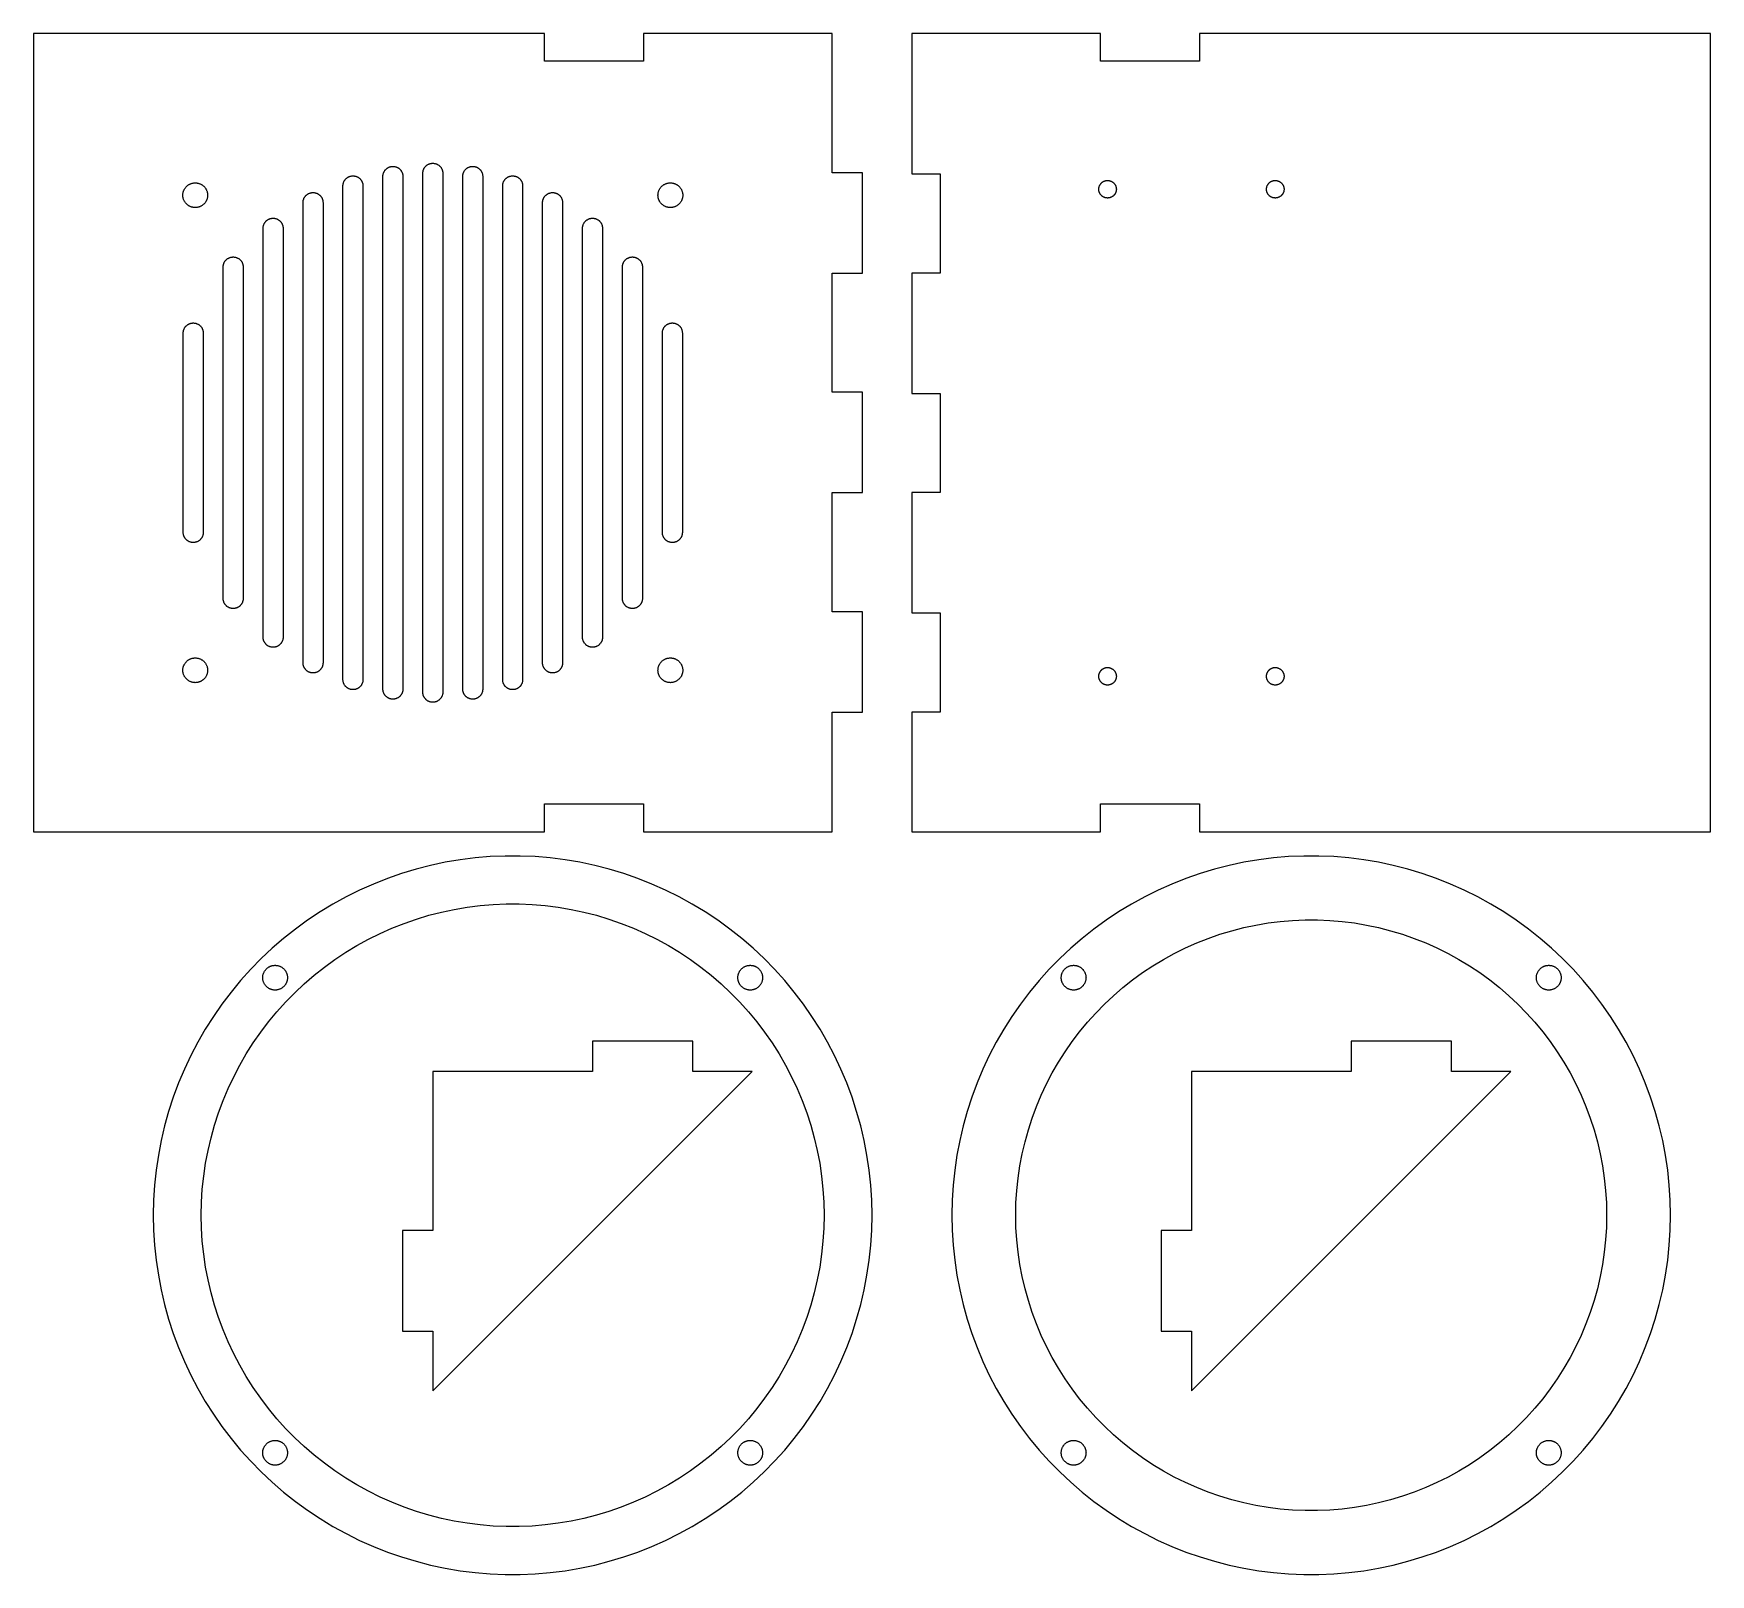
# Model space of a CAD drawing. Header units: metres. Extents: x -110 to 100, y -93 to 100.
import ezdxf

# ---------------------------------------------------------------- set-up
doc = ezdxf.new("R2010")
doc.units = ezdxf.units.M

msp = doc.modelspace()

# ---------------------------------------------------------------- linework, layer by layer
for p, q in [((-46.03, 100), (-110, 100)), ((-110, 100), (-110, 0)), ((-46.03, 96.54), (-46.03, 100)), ((-10, 100), (-33.6, 100)), ((-33.6, 100), (-33.6, 96.54)), ((-10, 82.57), (-10, 100)), ((23.6, 100), (0, 100)), ((0, 100), (0, 82.43)), ((23.6, 96.54), (23.6, 100)), ((100, 100), (36.03, 100)), ((36.03, 100), (36.03, 96.54)), ((100, 0), (100, 100)), ((-33.6, 96.54), (-46.03, 96.54)), ((36.03, 96.54), (23.6, 96.54)), ((-70.8168, 81.8695), (-70.7764, 81.9029)), ((-70.7764, 81.9029), (-70.7347, 81.9346)), ((-70.7347, 81.9346), (-70.6917, 81.9644)), ((-70.6917, 81.9644), (-70.6475, 81.9925)), ((-70.6475, 81.9925), (-70.6022, 82.0187)), ((-70.6022, 82.0187), (-70.5558, 82.0429)), ((-70.5558, 82.0429), (-70.5084, 82.0652)), ((-70.5084, 82.0652), (-70.4601, 82.0855)), ((-70.4601, 82.0855), (-70.4111, 82.1038)), ((-70.4111, 82.1038), (-70.3613, 82.1199)), ((-70.3613, 82.1199), (-70.3109, 82.134)), ((-70.3109, 82.134), (-70.2599, 82.146)), ((-70.2599, 82.146), (-70.2085, 82.1558)), ((-70.2085, 82.1558), (-70.1567, 82.1634)), ((-70.1567, 82.1634), (-70.1046, 82.1689)), ((-70.1046, 82.1689), (-70.0523, 82.1722)), ((-70.0523, 82.1722), (-70, 82.1733)), ((-70, 82.1733), (-69.9477, 82.1722)), ((-69.9477, 82.1722), (-69.8954, 82.1689)), ((-69.8954, 82.1689), (-69.8433, 82.1634)), ((-69.8433, 82.1634), (-69.7915, 82.1558)), ((-69.7915, 82.1558), (-69.7401, 82.146)), ((-69.7401, 82.146), (-69.6891, 82.134)), ((-69.6891, 82.134), (-69.6387, 82.1199)), ((-69.6387, 82.1199), (-69.5889, 82.1038)), ((-69.5889, 82.1038), (-69.5399, 82.0855)), ((-69.5399, 82.0855), (-69.4916, 82.0652)), ((-69.4916, 82.0652), (-69.4442, 82.0429)), ((-69.4442, 82.0429), (-69.3978, 82.0187)), ((-69.3978, 82.0187), (-69.3525, 81.9925)), ((-69.3525, 81.9925), (-69.3083, 81.9644)), ((-69.3083, 81.9644), (-69.2653, 81.9346)), ((-69.2653, 81.9346), (-69.2236, 81.9029)), ((-69.2236, 81.9029), (-69.1832, 81.8695)), ((-66.25, 17.8869), (-66.25, 82.1131)), ((-66.25, 82.1131), (-66.2497, 82.1131)), ((-66.2497, 82.1393), (-66.2475, 82.1916)), ((-66.2497, 82.1131), (-66.2497, 82.1393)), ((-66.2475, 82.1916), (-66.2431, 82.2437)), ((-66.2431, 82.2437), (-66.2366, 82.2957)), ((-66.2366, 82.2957), (-66.2278, 82.3473)), ((-66.2278, 82.3473), (-66.217, 82.3985)), ((-66.217, 82.3985), (-66.2039, 82.4492)), ((-66.2039, 82.4492), (-66.1888, 82.4993)), ((-66.1888, 82.4993), (-66.1716, 82.5488)), ((-66.1716, 82.5488), (-66.1523, 82.5975)), ((-66.1523, 82.5975), (-66.131, 82.6453)), ((-66.131, 82.6453), (-66.1077, 82.6922)), ((-66.1077, 82.6922), (-66.0825, 82.7381)), ((-66.0825, 82.7381), (-66.0554, 82.7829)), ((-66.0554, 82.7829), (-66.0264, 82.8265)), ((-66.0264, 82.8265), (-65.9957, 82.8688)), ((-65.9957, 82.8688), (-65.9631, 82.9099)), ((-65.9631, 82.9099), (-65.9289, 82.9495)), ((-65.9289, 82.9495), (-65.8931, 82.9877)), ((-65.8931, 82.9877), (-65.8557, 83.0243)), ((-65.8557, 83.0243), (-65.8168, 83.0593)), ((-65.8168, 83.0593), (-65.7764, 83.0927)), ((-65.7764, 83.0927), (-65.7347, 83.1243)), ((-65.7347, 83.1243), (-65.6917, 83.1542)), ((-65.6917, 83.1542), (-65.6475, 83.1823)), ((-65.6475, 83.1823), (-65.6022, 83.2085)), ((-65.6022, 83.2085), (-65.5558, 83.2327)), ((-65.5558, 83.2327), (-65.5084, 83.255)), ((-65.5084, 83.255), (-65.4601, 83.2753)), ((-65.4601, 83.2753), (-65.4111, 83.2935)), ((-65.4111, 83.2935), (-65.3613, 83.3097)), ((-65.3613, 83.3097), (-65.3109, 83.3238)), ((-65.3109, 83.3238), (-65.2599, 83.3358)), ((-65.2599, 83.3358), (-65.2085, 83.3456)), ((-65.2085, 83.3456), (-65.1567, 83.3532)), ((-65.1567, 83.3532), (-65.1046, 83.3587)), ((-65.1046, 83.3587), (-65.0523, 83.362)), ((-65.0523, 83.362), (-65, 83.3631)), ((-65, 83.3631), (-64.9477, 83.362)), ((-64.9477, 83.362), (-64.8954, 83.3587)), ((-64.8954, 83.3587), (-64.8433, 83.3532)), ((-64.8433, 83.3532), (-64.7915, 83.3456)), ((-64.7915, 83.3456), (-64.7401, 83.3358)), ((-64.7401, 83.3358), (-64.6891, 83.3238)), ((-64.6891, 83.3238), (-64.6387, 83.3097)), ((-64.6387, 83.3097), (-64.5889, 83.2935)), ((-64.5889, 83.2935), (-64.5399, 83.2753)), ((-64.5399, 83.2753), (-64.4916, 83.255)), ((-64.4916, 83.255), (-64.4442, 83.2327)), ((-64.4442, 83.2327), (-64.3978, 83.2085)), ((-64.3978, 83.2085), (-64.3525, 83.1823)), ((-64.3525, 83.1823), (-64.3083, 83.1542)), ((-64.3083, 83.1542), (-64.2653, 83.1243)), ((-64.2653, 83.1243), (-64.2236, 83.0927)), ((-64.2236, 83.0927), (-64.1832, 83.0593)), ((-64.1832, 83.0593), (-64.1443, 83.0243)), ((-64.1443, 83.0243), (-64.1069, 82.9877)), ((-64.1069, 82.9877), (-64.0711, 82.9495)), ((-64.0711, 82.9495), (-64.0369, 82.9099)), ((-64.0369, 82.9099), (-64.0043, 82.8688)), ((-64.0043, 82.8688), (-63.9736, 82.8265)), ((-63.9736, 82.8265), (-63.9446, 82.7829)), ((-63.9446, 82.7829), (-63.9175, 82.7381)), ((-63.9175, 82.7381), (-63.8923, 82.6922)), ((-63.8923, 82.6922), (-63.869, 82.6453)), ((-63.869, 82.6453), (-63.8477, 82.5975)), ((-63.8477, 82.5975), (-63.8284, 82.5488)), ((-63.8284, 82.5488), (-63.8112, 82.4993)), ((-63.8112, 82.4993), (-63.7961, 82.4492)), ((-63.7961, 82.4492), (-63.783, 82.3985)), ((-63.783, 82.3985), (-63.7722, 82.3473)), ((-63.7722, 82.3473), (-63.7634, 82.2957)), ((-63.7634, 82.2957), (-63.7569, 82.2437)), ((-63.7569, 82.2437), (-63.7525, 82.1916)), ((-63.7525, 82.1916), (-63.7503, 82.1393)), ((-63.7503, 82.1393), (-63.7503, 82.1131)), ((-63.7503, 82.1131), (-63.75, 82.1131)), ((-63.75, 82.1131), (-63.75, 17.8869)), ((-61.25, 17.5), (-61.25, 82.5)), ((-61.25, 82.5), (-61.2497, 82.5)), ((-61.2497, 82.5262), (-61.2475, 82.5785)), ((-61.2497, 82.5), (-61.2497, 82.5262)), ((-61.2475, 82.5785), (-61.2431, 82.6306)), ((-61.2431, 82.6306), (-61.2366, 82.6826)), ((-61.2366, 82.6826), (-61.2278, 82.7342)), ((-61.2278, 82.7342), (-61.217, 82.7854)), ((-61.217, 82.7854), (-61.2039, 82.8361)), ((-61.2039, 82.8361), (-61.1888, 82.8863)), ((-61.1888, 82.8863), (-61.1716, 82.9357)), ((-61.1716, 82.9357), (-61.1523, 82.9844)), ((-61.1523, 82.9844), (-61.131, 83.0322)), ((-61.131, 83.0322), (-61.1077, 83.0791)), ((-61.1077, 83.0791), (-61.0825, 83.125)), ((-61.0825, 83.125), (-61.0554, 83.1698)), ((-61.0554, 83.1698), (-61.0264, 83.2134)), ((-61.0264, 83.2134), (-60.9957, 83.2557)), ((-60.9957, 83.2557), (-60.9631, 83.2968)), ((-60.9631, 83.2968), (-60.9289, 83.3364)), ((-60.9289, 83.3364), (-60.8931, 83.3746)), ((-60.8931, 83.3746), (-60.8557, 83.4112)), ((-60.8557, 83.4112), (-60.8168, 83.4462)), ((-60.8168, 83.4462), (-60.7764, 83.4796)), ((-60.7764, 83.4796), (-60.7347, 83.5113)), ((-60.7347, 83.5113), (-60.6917, 83.5411)), ((-60.6917, 83.5411), (-60.6475, 83.5692)), ((-60.6475, 83.5692), (-60.6022, 83.5954)), ((-60.6022, 83.5954), (-60.5558, 83.6196)), ((-60.5558, 83.6196), (-60.5084, 83.6419)), ((-60.5084, 83.6419), (-60.4601, 83.6622)), ((-60.4601, 83.6622), (-60.4111, 83.6805)), ((-60.4111, 83.6805), (-60.3613, 83.6966)), ((-60.3613, 83.6966), (-60.3109, 83.7107)), ((-60.3109, 83.7107), (-60.2599, 83.7227)), ((-60.2599, 83.7227), (-60.2085, 83.7325)), ((-60.2085, 83.7325), (-60.1567, 83.7401)), ((-60.1567, 83.7401), (-60.1046, 83.7456)), ((-60.1046, 83.7456), (-60.0523, 83.7489)), ((-60.0523, 83.7489), (-60, 83.75)), ((-60, 83.75), (-59.9477, 83.7489)), ((-59.9477, 83.7489), (-59.8954, 83.7456)), ((-59.8954, 83.7456), (-59.8433, 83.7401)), ((-59.8433, 83.7401), (-59.7915, 83.7325)), ((-59.7915, 83.7325), (-59.7401, 83.7227)), ((-59.7401, 83.7227), (-59.6891, 83.7107)), ((-59.6891, 83.7107), (-59.6387, 83.6966)), ((-59.6387, 83.6966), (-59.5889, 83.6805)), ((-59.5889, 83.6805), (-59.5399, 83.6622)), ((-59.5399, 83.6622), (-59.4916, 83.6419)), ((-59.4916, 83.6419), (-59.4442, 83.6196)), ((-59.4442, 83.6196), (-59.3978, 83.5954)), ((-59.3978, 83.5954), (-59.3525, 83.5692)), ((-59.3525, 83.5692), (-59.3083, 83.5411)), ((-59.3083, 83.5411), (-59.2653, 83.5113)), ((-59.2653, 83.5113), (-59.2236, 83.4796)), ((-59.2236, 83.4796), (-59.1832, 83.4462)), ((-59.1832, 83.4462), (-59.1443, 83.4112)), ((-59.1443, 83.4112), (-59.1069, 83.3746)), ((-59.1069, 83.3746), (-59.0711, 83.3364)), ((-59.0711, 83.3364), (-59.0369, 83.2968)), ((-59.0369, 83.2968), (-59.0043, 83.2557)), ((-59.0043, 83.2557), (-58.9736, 83.2134)), ((-58.9736, 83.2134), (-58.9446, 83.1698)), ((-58.9446, 83.1698), (-58.9175, 83.125)), ((-58.9175, 83.125), (-58.8923, 83.0791)), ((-58.8923, 83.0791), (-58.869, 83.0322)), ((-58.869, 83.0322), (-58.8477, 82.9844)), ((-58.8477, 82.9844), (-58.8284, 82.9357)), ((-58.8284, 82.9357), (-58.8112, 82.8863)), ((-58.8112, 82.8863), (-58.7961, 82.8361)), ((-58.7961, 82.8361), (-58.783, 82.7854)), ((-58.783, 82.7854), (-58.7722, 82.7342)), ((-58.7722, 82.7342), (-58.7634, 82.6826)), ((-58.7634, 82.6826), (-58.7569, 82.6306)), ((-58.7569, 82.6306), (-58.7525, 82.5785)), ((-58.7525, 82.5785), (-58.7503, 82.5262)), ((-58.7503, 82.5262), (-58.7503, 82.5)), ((-58.7503, 82.5), (-58.75, 82.5)), ((-58.75, 82.5), (-58.75, 17.5)), ((-56.25, 17.8869), (-56.25, 82.1131)), ((-56.25, 82.1131), (-56.2497, 82.1131)), ((-56.2497, 82.1393), (-56.2475, 82.1916)), ((-56.2497, 82.1131), (-56.2497, 82.1393)), ((-56.2475, 82.1916), (-56.2431, 82.2437)), ((-56.2431, 82.2437), (-56.2366, 82.2957)), ((-56.2366, 82.2957), (-56.2278, 82.3473)), ((-56.2278, 82.3473), (-56.217, 82.3985)), ((-56.217, 82.3985), (-56.2039, 82.4492)), ((-56.2039, 82.4492), (-56.1888, 82.4993)), ((-56.1888, 82.4993), (-56.1716, 82.5488)), ((-56.1716, 82.5488), (-56.1523, 82.5975)), ((-56.1523, 82.5975), (-56.131, 82.6453)), ((-56.131, 82.6453), (-56.1077, 82.6922)), ((-56.1077, 82.6922), (-56.0825, 82.7381)), ((-56.0825, 82.7381), (-56.0554, 82.7829)), ((-56.0554, 82.7829), (-56.0264, 82.8265)), ((-56.0264, 82.8265), (-55.9957, 82.8688)), ((-55.9957, 82.8688), (-55.9631, 82.9099)), ((-55.9631, 82.9099), (-55.9289, 82.9495)), ((-55.9289, 82.9495), (-55.8931, 82.9877)), ((-55.8931, 82.9877), (-55.8557, 83.0243)), ((-55.8557, 83.0243), (-55.8168, 83.0593)), ((-55.8168, 83.0593), (-55.7764, 83.0927)), ((-55.7764, 83.0927), (-55.7347, 83.1243)), ((-55.7347, 83.1243), (-55.6917, 83.1542)), ((-55.6917, 83.1542), (-55.6475, 83.1823)), ((-55.6475, 83.1823), (-55.6022, 83.2085)), ((-55.6022, 83.2085), (-55.5558, 83.2327)), ((-55.5558, 83.2327), (-55.5084, 83.255)), ((-55.5084, 83.255), (-55.4601, 83.2753)), ((-55.4601, 83.2753), (-55.4111, 83.2935)), ((-55.4111, 83.2935), (-55.3613, 83.3097)), ((-55.3613, 83.3097), (-55.3109, 83.3238)), ((-55.3109, 83.3238), (-55.2599, 83.3358)), ((-55.2599, 83.3358), (-55.2085, 83.3456)), ((-55.2085, 83.3456), (-55.1567, 83.3532)), ((-55.1567, 83.3532), (-55.1046, 83.3587)), ((-55.1046, 83.3587), (-55.0523, 83.362)), ((-55.0523, 83.362), (-55, 83.3631)), ((-55, 83.3631), (-54.9477, 83.362)), ((-54.9477, 83.362), (-54.8954, 83.3587)), ((-54.8954, 83.3587), (-54.8433, 83.3532)), ((-54.8433, 83.3532), (-54.7915, 83.3456)), ((-54.7915, 83.3456), (-54.7401, 83.3358)), ((-54.7401, 83.3358), (-54.6891, 83.3238)), ((-54.6891, 83.3238), (-54.6387, 83.3097)), ((-54.6387, 83.3097), (-54.5889, 83.2935)), ((-54.5889, 83.2935), (-54.5399, 83.2753)), ((-54.5399, 83.2753), (-54.4916, 83.255)), ((-54.4916, 83.255), (-54.4442, 83.2327)), ((-54.4442, 83.2327), (-54.3978, 83.2085)), ((-54.3978, 83.2085), (-54.3525, 83.1823)), ((-54.3525, 83.1823), (-54.3083, 83.1542)), ((-54.3083, 83.1542), (-54.2653, 83.1243)), ((-54.2653, 83.1243), (-54.2236, 83.0927)), ((-54.2236, 83.0927), (-54.1832, 83.0593)), ((-54.1832, 83.0593), (-54.1443, 83.0243)), ((-54.1443, 83.0243), (-54.1069, 82.9877)), ((-54.1069, 82.9877), (-54.0711, 82.9495)), ((-54.0711, 82.9495), (-54.0369, 82.9099)), ((-54.0369, 82.9099), (-54.0043, 82.8688)), ((-54.0043, 82.8688), (-53.9736, 82.8265)), ((-53.9736, 82.8265), (-53.9446, 82.7829)), ((-53.9446, 82.7829), (-53.9175, 82.7381)), ((-53.9175, 82.7381), (-53.8923, 82.6922)), ((-53.8923, 82.6922), (-53.869, 82.6453)), ((-53.869, 82.6453), (-53.8477, 82.5975)), ((-53.8477, 82.5975), (-53.8284, 82.5488)), ((-53.8284, 82.5488), (-53.8112, 82.4993)), ((-53.8112, 82.4993), (-53.7961, 82.4492)), ((-53.7961, 82.4492), (-53.783, 82.3985)), ((-53.783, 82.3985), (-53.7722, 82.3473)), ((-53.7722, 82.3473), (-53.7634, 82.2957)), ((-53.7634, 82.2957), (-53.7569, 82.2437)), ((-53.7569, 82.2437), (-53.7525, 82.1916)), ((-53.7525, 82.1916), (-53.7503, 82.1393)), ((-53.7503, 82.1393), (-53.7503, 82.1131)), ((-53.7503, 82.1131), (-53.75, 82.1131)), ((-53.75, 82.1131), (-53.75, 17.8869)), ((-50.8168, 81.8695), (-50.7764, 81.9029)), ((-50.7764, 81.9029), (-50.7347, 81.9346)), ((-50.7347, 81.9346), (-50.6917, 81.9644)), ((-50.6917, 81.9644), (-50.6475, 81.9925)), ((-50.6475, 81.9925), (-50.6022, 82.0187)), ((-50.6022, 82.0187), (-50.5558, 82.0429)), ((-50.5558, 82.0429), (-50.5084, 82.0652)), ((-50.5084, 82.0652), (-50.4601, 82.0855)), ((-50.4601, 82.0855), (-50.4111, 82.1038)), ((-50.4111, 82.1038), (-50.3613, 82.1199)), ((-50.3613, 82.1199), (-50.3109, 82.134)), ((-50.3109, 82.134), (-50.2599, 82.146)), ((-50.2599, 82.146), (-50.2085, 82.1558)), ((-50.2085, 82.1558), (-50.1567, 82.1634)), ((-50.1567, 82.1634), (-50.1046, 82.1689)), ((-50.1046, 82.1689), (-50.0523, 82.1722)), ((-50.0523, 82.1722), (-50, 82.1733)), ((-50, 82.1733), (-49.9477, 82.1722)), ((-49.9477, 82.1722), (-49.8954, 82.1689)), ((-49.8954, 82.1689), (-49.8433, 82.1634)), ((-49.8433, 82.1634), (-49.7915, 82.1558)), ((-49.7915, 82.1558), (-49.7401, 82.146)), ((-49.7401, 82.146), (-49.6891, 82.134)), ((-49.6891, 82.134), (-49.6387, 82.1199)), ((-49.6387, 82.1199), (-49.5889, 82.1038)), ((-49.5889, 82.1038), (-49.5399, 82.0855)), ((-49.5399, 82.0855), (-49.4916, 82.0652)), ((-49.4916, 82.0652), (-49.4442, 82.0429)), ((-49.4442, 82.0429), (-49.3978, 82.0187)), ((-49.3978, 82.0187), (-49.3525, 81.9925)), ((-49.3525, 81.9925), (-49.3083, 81.9644)), ((-49.3083, 81.9644), (-49.2653, 81.9346)), ((-49.2653, 81.9346), (-49.2236, 81.9029)), ((-49.2236, 81.9029), (-49.1832, 81.8695)), ((-6.2, 82.57), (-10, 82.57)), ((-6.2, 70), (-6.2, 82.57)), ((0, 82.43), (3.53, 82.43)), ((3.53, 82.43), (3.53, 70)), ((-91.2997, 79.7825), (-91.2969, 79.8473)), ((-91.2969, 79.8473), (-91.2915, 79.912)), ((-91.2915, 79.912), (-91.2834, 79.9764)), ((-91.2834, 79.9764), (-91.2725, 80.0404)), ((-91.2725, 80.0404), (-91.259, 80.1039)), ((-91.259, 80.1039), (-91.2429, 80.1668)), ((-91.2429, 80.1668), (-91.2241, 80.229)), ((-91.2241, 80.229), (-91.2028, 80.2903)), ((-91.2028, 80.2903), (-91.1789, 80.3506)), ((-91.1789, 80.3506), (-91.1525, 80.41)), ((-91.1525, 80.41), (-91.1236, 80.4681)), ((-91.1236, 80.4681), (-91.0923, 80.525)), ((-91.0923, 80.525), (-91.0587, 80.5805)), ((-91.0587, 80.5805), (-91.0228, 80.6346)), ((-91.0228, 80.6346), (-90.9846, 80.6871)), ((-90.9846, 80.6871), (-90.9443, 80.738)), ((-90.9443, 80.738), (-90.9019, 80.7871)), ((-90.9019, 80.7871), (-90.8574, 80.8345)), ((-90.8574, 80.8345), (-90.811, 80.8799)), ((-90.811, 80.8799), (-90.7628, 80.9233)), ((-90.7628, 80.9233), (-90.7128, 80.9647)), ((-90.7128, 80.9647), (-90.6611, 81.004)), ((-90.6611, 81.004), (-90.6077, 81.041)), ((-90.6077, 81.041), (-90.5529, 81.0758)), ((-90.5529, 81.0758), (-90.4967, 81.1083)), ((-90.4967, 81.1083), (-90.4392, 81.1384)), ((-90.4392, 81.1384), (-90.3804, 81.166)), ((-90.3804, 81.166), (-90.3206, 81.1911)), ((-90.3206, 81.1911), (-90.2597, 81.2138)), ((-90.2597, 81.2138), (-90.198, 81.2338)), ((-90.198, 81.2338), (-90.1355, 81.2513)), ((-90.1355, 81.2513), (-90.0723, 81.2661)), ((-90.0723, 81.2661), (-90.0085, 81.2783)), ((-90.0085, 81.2783), (-89.9443, 81.2878)), ((-89.9443, 81.2878), (-89.8797, 81.2946)), ((-89.8797, 81.2946), (-89.8149, 81.2986)), ((-89.8149, 81.2986), (-89.75, 81.3)), ((-89.75, 81.3), (-89.6851, 81.2986)), ((-89.6851, 81.2986), (-89.6203, 81.2946)), ((-89.6203, 81.2946), (-89.5557, 81.2878)), ((-89.5557, 81.2878), (-89.4915, 81.2783)), ((-89.4915, 81.2783), (-89.4277, 81.2661)), ((-89.4277, 81.2661), (-89.3645, 81.2513)), ((-89.3645, 81.2513), (-89.302, 81.2338)), ((-89.302, 81.2338), (-89.2402, 81.2138)), ((-89.2402, 81.2138), (-89.1794, 81.1911)), ((-89.1794, 81.1911), (-89.1196, 81.166)), ((-89.1196, 81.166), (-89.0608, 81.1384)), ((-89.0608, 81.1384), (-89.0033, 81.1083)), ((-89.0033, 81.1083), (-88.9471, 81.0758)), ((-88.9471, 81.0758), (-88.8922, 81.041)), ((-88.8922, 81.041), (-88.8389, 81.004)), ((-88.8389, 81.004), (-88.7872, 80.9647)), ((-88.7872, 80.9647), (-88.7372, 80.9233)), ((-88.7372, 80.9233), (-88.6889, 80.8799)), ((-88.6889, 80.8799), (-88.6426, 80.8345)), ((-88.6426, 80.8345), (-88.5981, 80.7871)), ((-88.5981, 80.7871), (-88.5557, 80.738)), ((-88.5557, 80.738), (-88.5154, 80.6871)), ((-88.5154, 80.6871), (-88.4772, 80.6346)), ((-88.4772, 80.6346), (-88.4413, 80.5805)), ((-88.4413, 80.5805), (-88.4077, 80.525)), ((-88.4077, 80.525), (-88.3764, 80.4681)), ((-88.3764, 80.4681), (-88.3475, 80.41)), ((-88.3475, 80.41), (-88.3211, 80.3506)), ((-88.3211, 80.3506), (-88.2972, 80.2903)), ((-88.2972, 80.2903), (-88.2758, 80.229)), ((-88.2758, 80.229), (-88.2571, 80.1668)), ((-88.2571, 80.1668), (-88.241, 80.1039)), ((-88.241, 80.1039), (-88.2274, 80.0404)), ((-88.2274, 80.0404), (-88.2166, 79.9764)), ((-88.2166, 79.9764), (-88.2085, 79.912)), ((-88.2085, 79.912), (-88.203, 79.8473)), ((-88.203, 79.8473), (-88.2003, 79.7825)), ((-75.8168, 79.7776), (-75.7764, 79.811)), ((-75.7764, 79.811), (-75.7347, 79.8427)), ((-75.7347, 79.8427), (-75.6917, 79.8725)), ((-75.6917, 79.8725), (-75.6475, 79.9006)), ((-75.6475, 79.9006), (-75.6022, 79.9268)), ((-75.6022, 79.9268), (-75.5558, 79.951)), ((-75.5558, 79.951), (-75.5084, 79.9733)), ((-75.5084, 79.9733), (-75.4601, 79.9936)), ((-75.4601, 79.9936), (-75.4111, 80.0119)), ((-75.4111, 80.0119), (-75.3613, 80.028)), ((-75.3613, 80.028), (-75.3109, 80.0421)), ((-75.3109, 80.0421), (-75.2599, 80.0541)), ((-75.2599, 80.0541), (-75.2085, 80.0639)), ((-75.2085, 80.0639), (-75.1567, 80.0715)), ((-75.1567, 80.0715), (-75.1046, 80.077)), ((-75.1046, 80.077), (-75.0523, 80.0803)), ((-75.0523, 80.0803), (-75, 80.0814)), ((-75, 80.0814), (-74.9477, 80.0803)), ((-74.9477, 80.0803), (-74.8954, 80.077)), ((-74.8954, 80.077), (-74.8433, 80.0715)), ((-74.8433, 80.0715), (-74.7915, 80.0639)), ((-74.7915, 80.0639), (-74.7401, 80.0541)), ((-74.7401, 80.0541), (-74.6891, 80.0421)), ((-74.6891, 80.0421), (-74.6387, 80.028)), ((-74.6387, 80.028), (-74.5889, 80.0119)), ((-74.5889, 80.0119), (-74.5399, 79.9936)), ((-74.5399, 79.9936), (-74.4916, 79.9733)), ((-74.4916, 79.9733), (-74.4442, 79.951)), ((-74.4442, 79.951), (-74.3978, 79.9268)), ((-74.3978, 79.9268), (-74.3525, 79.9006)), ((-74.3525, 79.9006), (-74.3083, 79.8725)), ((-74.3083, 79.8725), (-74.2653, 79.8427)), ((-74.2653, 79.8427), (-74.2236, 79.811)), ((-74.2236, 79.811), (-74.1832, 79.7776)), ((-71.25, 19.0767), (-71.25, 80.9233)), ((-71.25, 80.9233), (-71.2497, 80.9233)), ((-71.2497, 80.9495), (-71.2475, 81.0018)), ((-71.2497, 80.9233), (-71.2497, 80.9495)), ((-71.2475, 81.0018), (-71.2431, 81.0539)), ((-71.2431, 81.0539), (-71.2366, 81.1059)), ((-71.2366, 81.1059), (-71.2278, 81.1575)), ((-71.2278, 81.1575), (-71.217, 81.2087)), ((-71.217, 81.2087), (-71.2039, 81.2594)), ((-71.2039, 81.2594), (-71.1888, 81.3096)), ((-71.1888, 81.3096), (-71.1716, 81.359)), ((-71.1716, 81.359), (-71.1523, 81.4077)), ((-71.1523, 81.4077), (-71.131, 81.4555)), ((-71.131, 81.4555), (-71.1077, 81.5024)), ((-71.1077, 81.5024), (-71.0825, 81.5483)), ((-71.0825, 81.5483), (-71.0554, 81.5931)), ((-71.0554, 81.5931), (-71.0264, 81.6367)), ((-71.0264, 81.6367), (-70.9957, 81.679)), ((-70.9957, 81.679), (-70.9631, 81.7201)), ((-70.9631, 81.7201), (-70.9289, 81.7597)), ((-70.9289, 81.7597), (-70.8931, 81.7979)), ((-70.8931, 81.7979), (-70.8557, 81.8345)), ((-70.8557, 81.8345), (-70.8168, 81.8695)), ((-69.1832, 81.8695), (-69.1443, 81.8345)), ((-69.1443, 81.8345), (-69.1069, 81.7979)), ((-69.1069, 81.7979), (-69.0711, 81.7597)), ((-69.0711, 81.7597), (-69.0369, 81.7201)), ((-69.0369, 81.7201), (-69.0043, 81.679)), ((-69.0043, 81.679), (-68.9736, 81.6367)), ((-68.9736, 81.6367), (-68.9446, 81.5931)), ((-68.9446, 81.5931), (-68.9175, 81.5483)), ((-68.9175, 81.5483), (-68.8923, 81.5024)), ((-68.8923, 81.5024), (-68.869, 81.4555)), ((-68.869, 81.4555), (-68.8477, 81.4077)), ((-68.8477, 81.4077), (-68.8284, 81.359)), ((-68.8284, 81.359), (-68.8112, 81.3096)), ((-68.8112, 81.3096), (-68.7961, 81.2594)), ((-68.7961, 81.2594), (-68.783, 81.2087)), ((-68.783, 81.2087), (-68.7722, 81.1575)), ((-68.7722, 81.1575), (-68.7634, 81.1059)), ((-68.7634, 81.1059), (-68.7569, 81.0539)), ((-68.7569, 81.0539), (-68.7525, 81.0018)), ((-68.7525, 81.0018), (-68.7503, 80.9495)), ((-68.7503, 80.9495), (-68.7503, 80.9233)), ((-68.7503, 80.9233), (-68.75, 80.9233)), ((-68.75, 80.9233), (-68.75, 19.0767)), ((-51.25, 19.0767), (-51.25, 80.9233)), ((-51.25, 80.9233), (-51.2497, 80.9233)), ((-51.2497, 80.9495), (-51.2475, 81.0018)), ((-51.2497, 80.9233), (-51.2497, 80.9495)), ((-51.2475, 81.0018), (-51.2431, 81.0539)), ((-51.2431, 81.0539), (-51.2366, 81.1059)), ((-51.2366, 81.1059), (-51.2278, 81.1575)), ((-51.2278, 81.1575), (-51.217, 81.2087)), ((-51.217, 81.2087), (-51.2039, 81.2594)), ((-51.2039, 81.2594), (-51.1888, 81.3096)), ((-51.1888, 81.3096), (-51.1716, 81.359)), ((-51.1716, 81.359), (-51.1523, 81.4077)), ((-51.1523, 81.4077), (-51.131, 81.4555)), ((-51.131, 81.4555), (-51.1077, 81.5024)), ((-51.1077, 81.5024), (-51.0825, 81.5483)), ((-51.0825, 81.5483), (-51.0554, 81.5931)), ((-51.0554, 81.5931), (-51.0264, 81.6367)), ((-51.0264, 81.6367), (-50.9957, 81.679)), ((-50.9957, 81.679), (-50.9631, 81.7201)), ((-50.9631, 81.7201), (-50.9289, 81.7597)), ((-50.9289, 81.7597), (-50.8931, 81.7979)), ((-50.8931, 81.7979), (-50.8557, 81.8345)), ((-50.8557, 81.8345), (-50.8168, 81.8695)), ((-49.1832, 81.8695), (-49.1443, 81.8345)), ((-49.1443, 81.8345), (-49.1069, 81.7979)), ((-49.1069, 81.7979), (-49.0711, 81.7597)), ((-49.0711, 81.7597), (-49.0369, 81.7201)), ((-49.0369, 81.7201), (-49.0043, 81.679)), ((-49.0043, 81.679), (-48.9736, 81.6367)), ((-48.9736, 81.6367), (-48.9446, 81.5931)), ((-48.9446, 81.5931), (-48.9175, 81.5483)), ((-48.9175, 81.5483), (-48.8923, 81.5024)), ((-48.8923, 81.5024), (-48.869, 81.4555)), ((-48.869, 81.4555), (-48.8477, 81.4077)), ((-48.8477, 81.4077), (-48.8284, 81.359)), ((-48.8284, 81.359), (-48.8112, 81.3096)), ((-48.8112, 81.3096), (-48.7961, 81.2594)), ((-48.7961, 81.2594), (-48.783, 81.2087)), ((-48.783, 81.2087), (-48.7722, 81.1575)), ((-48.7722, 81.1575), (-48.7634, 81.1059)), ((-48.7634, 81.1059), (-48.7569, 81.0539)), ((-48.7569, 81.0539), (-48.7525, 81.0018)), ((-48.7525, 81.0018), (-48.7503, 80.9495)), ((-48.7503, 80.9495), (-48.7503, 80.9233)), ((-48.7503, 80.9233), (-48.75, 80.9233)), ((-48.75, 80.9233), (-48.75, 19.0767)), ((-45.8168, 79.7776), (-45.7764, 79.811)), ((-45.7764, 79.811), (-45.7347, 79.8427)), ((-45.7347, 79.8427), (-45.6917, 79.8725)), ((-45.6917, 79.8725), (-45.6475, 79.9006)), ((-45.6475, 79.9006), (-45.6022, 79.9268)), ((-45.6022, 79.9268), (-45.5558, 79.951)), ((-45.5558, 79.951), (-45.5084, 79.9733)), ((-45.5084, 79.9733), (-45.4601, 79.9936)), ((-45.4601, 79.9936), (-45.4111, 80.0119)), ((-45.4111, 80.0119), (-45.3613, 80.028)), ((-45.3613, 80.028), (-45.3109, 80.0421)), ((-45.3109, 80.0421), (-45.2599, 80.0541)), ((-45.2599, 80.0541), (-45.2085, 80.0639)), ((-45.2085, 80.0639), (-45.1567, 80.0715)), ((-45.1567, 80.0715), (-45.1046, 80.077)), ((-45.1046, 80.077), (-45.0523, 80.0803)), ((-45.0523, 80.0803), (-45, 80.0814)), ((-45, 80.0814), (-44.9477, 80.0803)), ((-44.9477, 80.0803), (-44.8954, 80.077)), ((-44.8954, 80.077), (-44.8433, 80.0715)), ((-44.8433, 80.0715), (-44.7915, 80.0639)), ((-44.7915, 80.0639), (-44.7401, 80.0541)), ((-44.7401, 80.0541), (-44.6891, 80.0421)), ((-44.6891, 80.0421), (-44.6387, 80.028)), ((-44.6387, 80.028), (-44.5889, 80.0119)), ((-44.5889, 80.0119), (-44.5399, 79.9936)), ((-44.5399, 79.9936), (-44.4916, 79.9733)), ((-44.4916, 79.9733), (-44.4442, 79.951)), ((-44.4442, 79.951), (-44.3978, 79.9268)), ((-44.3978, 79.9268), (-44.3525, 79.9006)), ((-44.3525, 79.9006), (-44.3083, 79.8725)), ((-44.3083, 79.8725), (-44.2653, 79.8427)), ((-44.2653, 79.8427), (-44.2236, 79.811)), ((-44.2236, 79.811), (-44.1832, 79.7776)), ((-31.7997, 79.7825), (-31.797, 79.8473)), ((-31.797, 79.8473), (-31.7915, 79.912)), ((-31.7915, 79.912), (-31.7834, 79.9764)), ((-31.7834, 79.9764), (-31.7726, 80.0404)), ((-31.7726, 80.0404), (-31.759, 80.1039)), ((-31.759, 80.1039), (-31.7429, 80.1668)), ((-31.7429, 80.1668), (-31.7242, 80.229)), ((-31.7242, 80.229), (-31.7028, 80.2903)), ((-31.7028, 80.2903), (-31.6789, 80.3506)), ((-31.6789, 80.3506), (-31.6525, 80.41)), ((-31.6525, 80.41), (-31.6236, 80.4681)), ((-31.6236, 80.4681), (-31.5923, 80.525)), ((-31.5923, 80.525), (-31.5587, 80.5805)), ((-31.5587, 80.5805), (-31.5228, 80.6346)), ((-31.5228, 80.6346), (-31.4846, 80.6871)), ((-31.4846, 80.6871), (-31.4443, 80.738)), ((-31.4443, 80.738), (-31.4019, 80.7871)), ((-31.4019, 80.7871), (-31.3574, 80.8345)), ((-31.3574, 80.8345), (-31.3111, 80.8799)), ((-31.3111, 80.8799), (-31.2628, 80.9233)), ((-31.2628, 80.9233), (-31.2128, 80.9647)), ((-31.2128, 80.9647), (-31.1611, 81.004)), ((-31.1611, 81.004), (-31.1078, 81.041)), ((-31.1078, 81.041), (-31.0529, 81.0758)), ((-31.0529, 81.0758), (-30.9967, 81.1083)), ((-30.9967, 81.1083), (-30.9392, 81.1384)), ((-30.9392, 81.1384), (-30.8804, 81.166)), ((-30.8804, 81.166), (-30.8206, 81.1911)), ((-30.8206, 81.1911), (-30.7598, 81.2138)), ((-30.7598, 81.2138), (-30.698, 81.2338)), ((-30.698, 81.2338), (-30.6355, 81.2513)), ((-30.6355, 81.2513), (-30.5723, 81.2661)), ((-30.5723, 81.2661), (-30.5085, 81.2783)), ((-30.5085, 81.2783), (-30.4443, 81.2878)), ((-30.4443, 81.2878), (-30.3797, 81.2946)), ((-30.3797, 81.2946), (-30.3149, 81.2986)), ((-30.3149, 81.2986), (-30.25, 81.3)), ((-30.25, 81.3), (-30.1851, 81.2986)), ((-30.1851, 81.2986), (-30.1203, 81.2946)), ((-30.1203, 81.2946), (-30.0557, 81.2878)), ((-30.0557, 81.2878), (-29.9915, 81.2783)), ((-29.9915, 81.2783), (-29.9277, 81.2661)), ((-29.9277, 81.2661), (-29.8645, 81.2513)), ((-29.8645, 81.2513), (-29.802, 81.2338)), ((-29.802, 81.2338), (-29.7403, 81.2138)), ((-29.7403, 81.2138), (-29.6794, 81.1911)), ((-29.6794, 81.1911), (-29.6196, 81.166)), ((-29.6196, 81.166), (-29.5608, 81.1384)), ((-29.5608, 81.1384), (-29.5033, 81.1083)), ((-29.5033, 81.1083), (-29.4471, 81.0758)), ((-29.4471, 81.0758), (-29.3923, 81.041)), ((-29.3923, 81.041), (-29.3389, 81.004)), ((-29.3389, 81.004), (-29.2872, 80.9647)), ((-29.2872, 80.9647), (-29.2372, 80.9233)), ((-29.2372, 80.9233), (-29.189, 80.8799)), ((-29.189, 80.8799), (-29.1426, 80.8345)), ((-29.1426, 80.8345), (-29.0981, 80.7871)), ((-29.0981, 80.7871), (-29.0557, 80.738)), ((-29.0557, 80.738), (-29.0154, 80.6871)), ((-29.0154, 80.6871), (-28.9772, 80.6346)), ((-28.9772, 80.6346), (-28.9413, 80.5805)), ((-28.9413, 80.5805), (-28.9077, 80.525)), ((-28.9077, 80.525), (-28.8764, 80.4681)), ((-28.8764, 80.4681), (-28.8475, 80.41)), ((-28.8475, 80.41), (-28.8211, 80.3506)), ((-28.8211, 80.3506), (-28.7972, 80.2903)), ((-28.7972, 80.2903), (-28.7759, 80.229)), ((-28.7759, 80.229), (-28.7571, 80.1668)), ((-28.7571, 80.1668), (-28.741, 80.1039)), ((-28.741, 80.1039), (-28.7275, 80.0404)), ((-28.7275, 80.0404), (-28.7166, 79.9764)), ((-28.7166, 79.9764), (-28.7085, 79.912)), ((-28.7085, 79.912), (-28.7031, 79.8473)), ((-28.7031, 79.8473), (-28.7003, 79.7825)), ((23.4, 80.5), (23.401, 80.5461)), ((23.401, 80.4539), (23.4, 80.5)), ((23.401, 80.5461), (23.4039, 80.592)), ((23.4039, 80.4079), (23.401, 80.4539)), ((23.4039, 80.592), (23.4087, 80.6379)), ((23.4087, 80.3621), (23.4039, 80.4079)), ((23.4087, 80.6379), (23.4154, 80.6834)), ((23.4154, 80.3165), (23.4087, 80.3621)), ((23.4154, 80.6834), (23.424, 80.7287)), ((23.424, 80.2713), (23.4154, 80.3165)), ((23.424, 80.7287), (23.4346, 80.7735)), ((23.4346, 80.2264), (23.424, 80.2713)), ((23.4346, 80.7735), (23.4469, 80.8179)), ((23.4469, 80.1821), (23.4346, 80.2264)), ((23.4469, 80.8179), (23.4612, 80.8617)), ((23.4612, 80.1382), (23.4469, 80.1821)), ((23.4612, 80.8617), (23.4772, 80.9049)), ((23.4772, 80.0951), (23.4612, 80.1382)), ((23.4772, 80.9049), (23.4951, 80.9474)), ((23.4951, 80.0526), (23.4772, 80.0951)), ((23.4951, 80.9474), (23.5147, 80.9891)), ((23.5147, 80.0109), (23.4951, 80.0526)), ((23.5147, 80.9891), (23.5361, 81.0299)), ((23.5361, 79.9701), (23.5147, 80.0109)), ((23.5361, 81.0299), (23.5591, 81.0698)), ((23.5591, 79.9302), (23.5361, 79.9701)), ((23.5591, 81.0698), (23.5838, 81.1087)), ((23.5838, 79.8913), (23.5591, 79.9302)), ((23.5838, 81.1087), (23.6101, 81.1466)), ((23.6101, 79.8534), (23.5838, 79.8913)), ((23.6101, 81.1466), (23.6379, 81.1833)), ((23.6379, 79.8167), (23.6101, 79.8534)), ((23.6379, 81.1833), (23.6673, 81.2188)), ((23.6673, 79.7812), (23.6379, 79.8167)), ((23.6673, 81.2188), (23.6981, 81.253)), ((23.6981, 81.253), (23.7304, 81.2859)), ((23.7304, 81.2859), (23.7639, 81.3175)), ((23.7639, 81.3175), (23.7988, 81.3475)), ((23.7988, 81.3475), (23.8349, 81.3762)), ((23.8349, 81.3762), (23.8722, 81.4033)), ((23.8722, 81.4033), (23.9106, 81.4288)), ((23.9106, 81.4288), (23.95, 81.4526)), ((23.95, 81.4526), (23.9904, 81.4748)), ((23.9904, 81.4748), (24.0316, 81.4953)), ((24.0316, 81.4953), (24.0737, 81.514)), ((24.0737, 81.514), (24.1166, 81.531)), ((24.1166, 81.531), (24.1601, 81.5462)), ((24.1601, 81.5462), (24.2042, 81.5595)), ((24.2042, 81.5595), (24.2488, 81.5709)), ((24.2488, 81.5709), (24.2939, 81.5805)), ((24.2939, 81.5805), (24.3393, 81.5882)), ((24.3393, 81.5882), (24.385, 81.594)), ((24.385, 81.594), (24.4309, 81.5978)), ((24.4309, 81.5978), (24.477, 81.5997)), ((24.477, 81.5997), (24.523, 81.5997)), ((24.523, 81.5997), (24.5691, 81.5978)), ((24.5691, 81.5978), (24.615, 81.594)), ((24.615, 81.594), (24.6607, 81.5882)), ((24.6607, 81.5882), (24.7061, 81.5805)), ((24.7061, 81.5805), (24.7512, 81.5709)), ((24.7512, 81.5709), (24.7958, 81.5595)), ((24.7958, 81.5595), (24.8399, 81.5462)), ((24.8399, 81.5462), (24.8834, 81.531)), ((24.8834, 81.531), (24.9263, 81.514)), ((24.9263, 81.514), (24.9684, 81.4953)), ((24.9684, 81.4953), (25.0096, 81.4748)), ((25.0096, 81.4748), (25.05, 81.4526)), ((25.05, 81.4526), (25.0894, 81.4288)), ((25.0894, 81.4288), (25.1278, 81.4033)), ((25.1278, 81.4033), (25.1651, 81.3762)), ((25.1651, 81.3762), (25.2012, 81.3475)), ((25.2012, 81.3475), (25.236, 81.3175)), ((25.236, 81.3175), (25.2696, 81.2859)), ((25.2696, 81.2859), (25.3019, 81.253)), ((25.3019, 81.253), (25.3327, 81.2188)), ((25.3327, 81.2188), (25.3621, 81.1833)), ((25.3621, 79.8167), (25.3327, 79.7812)), ((25.3621, 81.1833), (25.3899, 81.1466)), ((25.3899, 79.8534), (25.3621, 79.8167)), ((25.3899, 81.1466), (25.4162, 81.1087)), ((25.4162, 79.8913), (25.3899, 79.8534)), ((25.4162, 81.1087), (25.4409, 81.0698)), ((25.4409, 79.9302), (25.4162, 79.8913)), ((25.4409, 81.0698), (25.4639, 81.0299)), ((25.4639, 79.9701), (25.4409, 79.9302)), ((25.4639, 81.0299), (25.4853, 80.9891)), ((25.4853, 80.0109), (25.4639, 79.9701)), ((25.4853, 80.9891), (25.5049, 80.9474)), ((25.5049, 80.0526), (25.4853, 80.0109)), ((25.5049, 80.9474), (25.5228, 80.9049)), ((25.5228, 80.0951), (25.5049, 80.0526)), ((25.5228, 80.9049), (25.5388, 80.8617)), ((25.5388, 80.1382), (25.5228, 80.0951)), ((25.5388, 80.8617), (25.553, 80.8179)), ((25.553, 80.1821), (25.5388, 80.1382)), ((25.553, 80.8179), (25.5654, 80.7735)), ((25.5654, 80.2264), (25.553, 80.1821)), ((25.5654, 80.7735), (25.576, 80.7287)), ((25.576, 80.2713), (25.5654, 80.2264)), ((25.576, 80.7287), (25.5846, 80.6834)), ((25.5846, 80.3165), (25.576, 80.2713)), ((25.5846, 80.6834), (25.5913, 80.6379)), ((25.5913, 80.3621), (25.5846, 80.3165)), ((25.5913, 80.6379), (25.5961, 80.592)), ((25.5961, 80.4079), (25.5913, 80.3621)), ((25.5961, 80.592), (25.599, 80.5461)), ((25.599, 80.4539), (25.5961, 80.4079)), ((25.599, 80.5461), (25.6, 80.5)), ((25.6, 80.5), (25.599, 80.4539)), ((44.4, 80.5), (44.401, 80.5461)), ((44.401, 80.4539), (44.4, 80.5)), ((44.401, 80.5461), (44.4039, 80.592)), ((44.4039, 80.4079), (44.401, 80.4539)), ((44.4039, 80.592), (44.4087, 80.6379)), ((44.4087, 80.3621), (44.4039, 80.4079)), ((44.4087, 80.6379), (44.4154, 80.6834)), ((44.4154, 80.3165), (44.4087, 80.3621)), ((44.4154, 80.6834), (44.424, 80.7287)), ((44.424, 80.2713), (44.4154, 80.3165)), ((44.424, 80.7287), (44.4346, 80.7735)), ((44.4346, 80.2264), (44.424, 80.2713)), ((44.4346, 80.7735), (44.4469, 80.8179)), ((44.4469, 80.1821), (44.4346, 80.2264)), ((44.4469, 80.8179), (44.4612, 80.8617)), ((44.4612, 80.1382), (44.4469, 80.1821)), ((44.4612, 80.8617), (44.4772, 80.9049)), ((44.4772, 80.0951), (44.4612, 80.1382)), ((44.4772, 80.9049), (44.4951, 80.9474)), ((44.4951, 80.0526), (44.4772, 80.0951)), ((44.4951, 80.9474), (44.5147, 80.9891)), ((44.5147, 80.0109), (44.4951, 80.0526)), ((44.5147, 80.9891), (44.5361, 81.0299)), ((44.5361, 79.9701), (44.5147, 80.0109)), ((44.5361, 81.0299), (44.5591, 81.0698)), ((44.5591, 79.9302), (44.5361, 79.9701)), ((44.5591, 81.0698), (44.5838, 81.1087)), ((44.5838, 79.8913), (44.5591, 79.9302)), ((44.5838, 81.1087), (44.6101, 81.1466)), ((44.6101, 79.8534), (44.5838, 79.8913)), ((44.6101, 81.1466), (44.6379, 81.1833)), ((44.6379, 79.8167), (44.6101, 79.8534)), ((44.6379, 81.1833), (44.6673, 81.2188)), ((44.6673, 79.7812), (44.6379, 79.8167)), ((44.6673, 81.2188), (44.6981, 81.253)), ((44.6981, 81.253), (44.7304, 81.2859)), ((44.7304, 81.2859), (44.7639, 81.3175)), ((44.7639, 81.3175), (44.7988, 81.3475)), ((44.7988, 81.3475), (44.8349, 81.3762)), ((44.8349, 81.3762), (44.8722, 81.4033)), ((44.8722, 81.4033), (44.9106, 81.4288)), ((44.9106, 81.4288), (44.95, 81.4526)), ((44.95, 81.4526), (44.9904, 81.4748)), ((44.9904, 81.4748), (45.0316, 81.4953)), ((45.0316, 81.4953), (45.0737, 81.514)), ((45.0737, 81.514), (45.1166, 81.531)), ((45.1166, 81.531), (45.1601, 81.5462)), ((45.1601, 81.5462), (45.2042, 81.5595)), ((45.2042, 81.5595), (45.2488, 81.5709)), ((45.2488, 81.5709), (45.2939, 81.5805)), ((45.2939, 81.5805), (45.3393, 81.5882)), ((45.3393, 81.5882), (45.385, 81.594)), ((45.385, 81.594), (45.4309, 81.5978)), ((45.4309, 81.5978), (45.477, 81.5997)), ((45.477, 81.5997), (45.523, 81.5997)), ((45.523, 81.5997), (45.5691, 81.5978)), ((45.5691, 81.5978), (45.615, 81.594)), ((45.615, 81.594), (45.6607, 81.5882)), ((45.6607, 81.5882), (45.7061, 81.5805)), ((45.7061, 81.5805), (45.7512, 81.5709)), ((45.7512, 81.5709), (45.7958, 81.5595)), ((45.7958, 81.5595), (45.8399, 81.5462)), ((45.8399, 81.5462), (45.8834, 81.531)), ((45.8834, 81.531), (45.9263, 81.514)), ((45.9263, 81.514), (45.9684, 81.4953)), ((45.9684, 81.4953), (46.0096, 81.4748)), ((46.0096, 81.4748), (46.05, 81.4526)), ((46.05, 81.4526), (46.0894, 81.4288)), ((46.0894, 81.4288), (46.1278, 81.4033)), ((46.1278, 81.4033), (46.1651, 81.3762)), ((46.1651, 81.3762), (46.2012, 81.3475)), ((46.2012, 81.3475), (46.236, 81.3175)), ((46.236, 81.3175), (46.2696, 81.2859)), ((46.2696, 81.2859), (46.3019, 81.253)), ((46.3019, 81.253), (46.3327, 81.2188)), ((46.3327, 81.2188), (46.3621, 81.1833)), ((46.3621, 79.8167), (46.3327, 79.7812)), ((46.3621, 81.1833), (46.3899, 81.1466)), ((46.3899, 79.8534), (46.3621, 79.8167)), ((46.3899, 81.1466), (46.4162, 81.1087)), ((46.4162, 79.8913), (46.3899, 79.8534)), ((46.4162, 81.1087), (46.4409, 81.0698)), ((46.4409, 79.9302), (46.4162, 79.8913)), ((46.4409, 81.0698), (46.4639, 81.0299)), ((46.4639, 79.9701), (46.4409, 79.9302)), ((46.4639, 81.0299), (46.4853, 80.9891)), ((46.4853, 80.0109), (46.4639, 79.9701)), ((46.4853, 80.9891), (46.5049, 80.9474)), ((46.5049, 80.0526), (46.4853, 80.0109)), ((46.5049, 80.9474), (46.5228, 80.9049)), ((46.5228, 80.0951), (46.5049, 80.0526)), ((46.5228, 80.9049), (46.5388, 80.8617)), ((46.5388, 80.1382), (46.5228, 80.0951)), ((46.5388, 80.8617), (46.553, 80.8179)), ((46.553, 80.1821), (46.5388, 80.1382)), ((46.553, 80.8179), (46.5654, 80.7735)), ((46.5654, 80.2264), (46.553, 80.1821)), ((46.5654, 80.7735), (46.576, 80.7287)), ((46.576, 80.2713), (46.5654, 80.2264)), ((46.576, 80.7287), (46.5846, 80.6834)), ((46.5846, 80.3165), (46.576, 80.2713)), ((46.5846, 80.6834), (46.5913, 80.6379)), ((46.5913, 80.3621), (46.5846, 80.3165)), ((46.5913, 80.6379), (46.5961, 80.592)), ((46.5961, 80.4079), (46.5913, 80.3621)), ((46.5961, 80.592), (46.599, 80.5461)), ((46.599, 80.4539), (46.5961, 80.4079)), ((46.599, 80.5461), (46.6, 80.5)), ((46.6, 80.5), (46.599, 80.4539)), ((-91.2997, 79.7175), (-91.2997, 79.7825)), ((-91.2969, 79.6527), (-91.2997, 79.7175)), ((-91.2915, 79.588), (-91.2969, 79.6527)), ((-91.2834, 79.5236), (-91.2915, 79.588)), ((-91.2725, 79.4595), (-91.2834, 79.5236)), ((-91.259, 79.396), (-91.2725, 79.4595)), ((-91.2429, 79.3332), (-91.259, 79.396)), ((-91.2241, 79.271), (-91.2429, 79.3332)), ((-91.2028, 79.2097), (-91.2241, 79.271)), ((-91.1789, 79.1493), (-91.2028, 79.2097)), ((-91.1525, 79.09), (-91.1789, 79.1493)), ((-91.1236, 79.0319), (-91.1525, 79.09)), ((-91.0923, 78.975), (-91.1236, 79.0319)), ((-91.0587, 78.9195), (-91.0923, 78.975)), ((-91.0228, 78.8654), (-91.0587, 78.9195)), ((-90.9846, 78.8129), (-91.0228, 78.8654)), ((-90.9443, 78.762), (-90.9846, 78.8129)), ((-90.9019, 78.7128), (-90.9443, 78.762)), ((-90.8574, 78.6655), (-90.9019, 78.7128)), ((-90.811, 78.6201), (-90.8574, 78.6655)), ((-90.7628, 78.5766), (-90.811, 78.6201)), ((-90.7128, 78.5353), (-90.7628, 78.5766)), ((-90.6611, 78.496), (-90.7128, 78.5353)), ((-90.6077, 78.459), (-90.6611, 78.496)), ((-90.5529, 78.4242), (-90.6077, 78.459)), ((-90.4967, 78.3917), (-90.5529, 78.4242)), ((-90.4392, 78.3616), (-90.4967, 78.3917)), ((-90.3804, 78.334), (-90.4392, 78.3616)), ((-90.3206, 78.3088), (-90.3804, 78.334)), ((-90.2597, 78.2862), (-90.3206, 78.3088)), ((-90.198, 78.2661), (-90.2597, 78.2862)), ((-90.1355, 78.2487), (-90.198, 78.2661)), ((-90.0723, 78.2339), (-90.1355, 78.2487)), ((-90.0085, 78.2217), (-90.0723, 78.2339)), ((-89.9443, 78.2122), (-90.0085, 78.2217)), ((-89.8797, 78.2054), (-89.9443, 78.2122)), ((-89.8149, 78.2014), (-89.8797, 78.2054)), ((-89.75, 78.2), (-89.8149, 78.2014)), ((-89.6851, 78.2014), (-89.75, 78.2)), ((-89.6203, 78.2054), (-89.6851, 78.2014)), ((-89.5557, 78.2122), (-89.6203, 78.2054)), ((-89.4915, 78.2217), (-89.5557, 78.2122)), ((-89.4277, 78.2339), (-89.4915, 78.2217)), ((-89.3645, 78.2487), (-89.4277, 78.2339)), ((-89.302, 78.2661), (-89.3645, 78.2487)), ((-89.2402, 78.2862), (-89.302, 78.2661)), ((-89.1794, 78.3088), (-89.2402, 78.2862)), ((-89.1196, 78.334), (-89.1794, 78.3088)), ((-89.0608, 78.3616), (-89.1196, 78.334)), ((-89.0033, 78.3917), (-89.0608, 78.3616)), ((-88.9471, 78.4242), (-89.0033, 78.3917)), ((-88.8922, 78.459), (-88.9471, 78.4242)), ((-88.8389, 78.496), (-88.8922, 78.459)), ((-88.7872, 78.5353), (-88.8389, 78.496)), ((-88.7372, 78.5766), (-88.7872, 78.5353)), ((-88.6889, 78.6201), (-88.7372, 78.5766)), ((-88.6426, 78.6655), (-88.6889, 78.6201)), ((-88.5981, 78.7128), (-88.6426, 78.6655)), ((-88.5557, 78.762), (-88.5981, 78.7128)), ((-88.5154, 78.8129), (-88.5557, 78.762)), ((-88.4772, 78.8654), (-88.5154, 78.8129)), ((-88.4413, 78.9195), (-88.4772, 78.8654)), ((-88.4077, 78.975), (-88.4413, 78.9195)), ((-88.3764, 79.0319), (-88.4077, 78.975)), ((-88.3475, 79.09), (-88.3764, 79.0319)), ((-88.3211, 79.1493), (-88.3475, 79.09)), ((-88.2972, 79.2097), (-88.3211, 79.1493)), ((-88.2758, 79.271), (-88.2972, 79.2097)), ((-88.2571, 79.3332), (-88.2758, 79.271)), ((-88.241, 79.396), (-88.2571, 79.3332)), ((-88.2274, 79.4595), (-88.241, 79.396)), ((-88.2166, 79.5236), (-88.2274, 79.4595)), ((-88.2085, 79.588), (-88.2166, 79.5236)), ((-88.203, 79.6527), (-88.2085, 79.588)), ((-88.2003, 79.7175), (-88.203, 79.6527)), ((-88.2003, 79.7825), (-88.2003, 79.7175)), ((-76.25, 21.1686), (-76.25, 78.8314)), ((-76.25, 78.8314), (-76.2497, 78.8314)), ((-76.2497, 78.8576), (-76.2475, 78.9099)), ((-76.2497, 78.8314), (-76.2497, 78.8576)), ((-76.2475, 78.9099), (-76.2431, 78.9621)), ((-76.2431, 78.9621), (-76.2366, 79.014)), ((-76.2366, 79.014), (-76.2278, 79.0656)), ((-76.2278, 79.0656), (-76.217, 79.1168)), ((-76.217, 79.1168), (-76.2039, 79.1675)), ((-76.2039, 79.1675), (-76.1888, 79.2177)), ((-76.1888, 79.2177), (-76.1716, 79.2671)), ((-76.1716, 79.2671), (-76.1523, 79.3158)), ((-76.1523, 79.3158), (-76.131, 79.3636)), ((-76.131, 79.3636), (-76.1077, 79.4105)), ((-76.1077, 79.4105), (-76.0825, 79.4564)), ((-76.0825, 79.4564), (-76.0554, 79.5012)), ((-76.0554, 79.5012), (-76.0264, 79.5448)), ((-76.0264, 79.5448), (-75.9957, 79.5871)), ((-75.9957, 79.5871), (-75.9631, 79.6282)), ((-75.9631, 79.6282), (-75.9289, 79.6678)), ((-75.9289, 79.6678), (-75.8931, 79.706)), ((-75.8931, 79.706), (-75.8557, 79.7426)), ((-75.8557, 79.7426), (-75.8168, 79.7776)), ((-74.1832, 79.7776), (-74.1443, 79.7426)), ((-74.1443, 79.7426), (-74.1069, 79.706)), ((-74.1069, 79.706), (-74.0711, 79.6678)), ((-74.0711, 79.6678), (-74.0369, 79.6282)), ((-74.0369, 79.6282), (-74.0043, 79.5871)), ((-74.0043, 79.5871), (-73.9736, 79.5448)), ((-73.9736, 79.5448), (-73.9446, 79.5012)), ((-73.9446, 79.5012), (-73.9175, 79.4564)), ((-73.9175, 79.4564), (-73.8923, 79.4105)), ((-73.8923, 79.4105), (-73.869, 79.3636)), ((-73.869, 79.3636), (-73.8477, 79.3158)), ((-73.8477, 79.3158), (-73.8284, 79.2671)), ((-73.8284, 79.2671), (-73.8112, 79.2177)), ((-73.8112, 79.2177), (-73.7961, 79.1675)), ((-73.7961, 79.1675), (-73.783, 79.1168)), ((-73.783, 79.1168), (-73.7722, 79.0656)), ((-73.7722, 79.0656), (-73.7634, 79.014)), ((-73.7634, 79.014), (-73.7569, 78.9621)), ((-73.7569, 78.9621), (-73.7525, 78.9099)), ((-73.7525, 78.9099), (-73.7503, 78.8576)), ((-73.7503, 78.8576), (-73.7503, 78.8314)), ((-73.7503, 78.8314), (-73.75, 78.8314)), ((-73.75, 78.8314), (-73.75, 21.1686)), ((-46.25, 21.1686), (-46.25, 78.8314)), ((-46.25, 78.8314), (-46.2497, 78.8314)), ((-46.2497, 78.8576), (-46.2475, 78.9099)), ((-46.2497, 78.8314), (-46.2497, 78.8576)), ((-46.2475, 78.9099), (-46.2431, 78.9621)), ((-46.2431, 78.9621), (-46.2366, 79.014)), ((-46.2366, 79.014), (-46.2278, 79.0656)), ((-46.2278, 79.0656), (-46.217, 79.1168)), ((-46.217, 79.1168), (-46.2039, 79.1675)), ((-46.2039, 79.1675), (-46.1888, 79.2177)), ((-46.1888, 79.2177), (-46.1716, 79.2671)), ((-46.1716, 79.2671), (-46.1523, 79.3158)), ((-46.1523, 79.3158), (-46.131, 79.3636)), ((-46.131, 79.3636), (-46.1077, 79.4105)), ((-46.1077, 79.4105), (-46.0825, 79.4564)), ((-46.0825, 79.4564), (-46.0554, 79.5012)), ((-46.0554, 79.5012), (-46.0264, 79.5448)), ((-46.0264, 79.5448), (-45.9957, 79.5871)), ((-45.9957, 79.5871), (-45.9631, 79.6282)), ((-45.9631, 79.6282), (-45.9289, 79.6678)), ((-45.9289, 79.6678), (-45.8931, 79.706)), ((-45.8931, 79.706), (-45.8557, 79.7426)), ((-45.8557, 79.7426), (-45.8168, 79.7776)), ((-44.1832, 79.7776), (-44.1443, 79.7426)), ((-44.1443, 79.7426), (-44.1069, 79.706)), ((-44.1069, 79.706), (-44.0711, 79.6678)), ((-44.0711, 79.6678), (-44.0369, 79.6282)), ((-44.0369, 79.6282), (-44.0043, 79.5871)), ((-44.0043, 79.5871), (-43.9736, 79.5448)), ((-43.9736, 79.5448), (-43.9446, 79.5012)), ((-43.9446, 79.5012), (-43.9175, 79.4564)), ((-43.9175, 79.4564), (-43.8923, 79.4105)), ((-43.8923, 79.4105), (-43.869, 79.3636)), ((-43.869, 79.3636), (-43.8477, 79.3158)), ((-43.8477, 79.3158), (-43.8284, 79.2671)), ((-43.8284, 79.2671), (-43.8112, 79.2177)), ((-43.8112, 79.2177), (-43.7961, 79.1675)), ((-43.7961, 79.1675), (-43.783, 79.1168)), ((-43.783, 79.1168), (-43.7722, 79.0656)), ((-43.7722, 79.0656), (-43.7634, 79.014)), ((-43.7634, 79.014), (-43.7569, 78.9621)), ((-43.7569, 78.9621), (-43.7525, 78.9099)), ((-43.7525, 78.9099), (-43.7503, 78.8576)), ((-43.7503, 78.8576), (-43.7503, 78.8314)), ((-43.7503, 78.8314), (-43.75, 78.8314)), ((-43.75, 78.8314), (-43.75, 21.1686)), ((-31.7997, 79.7175), (-31.7997, 79.7825)), ((-31.797, 79.6527), (-31.7997, 79.7175)), ((-31.7915, 79.588), (-31.797, 79.6527)), ((-31.7834, 79.5236), (-31.7915, 79.588)), ((-31.7726, 79.4595), (-31.7834, 79.5236)), ((-31.759, 79.396), (-31.7726, 79.4595)), ((-31.7429, 79.3332), (-31.759, 79.396)), ((-31.7242, 79.271), (-31.7429, 79.3332)), ((-31.7028, 79.2097), (-31.7242, 79.271)), ((-31.6789, 79.1493), (-31.7028, 79.2097)), ((-31.6525, 79.09), (-31.6789, 79.1493)), ((-31.6236, 79.0319), (-31.6525, 79.09)), ((-31.5923, 78.975), (-31.6236, 79.0319)), ((-31.5587, 78.9195), (-31.5923, 78.975)), ((-31.5228, 78.8654), (-31.5587, 78.9195)), ((-31.4846, 78.8129), (-31.5228, 78.8654)), ((-31.4443, 78.762), (-31.4846, 78.8129)), ((-31.4019, 78.7128), (-31.4443, 78.762)), ((-31.3574, 78.6655), (-31.4019, 78.7128)), ((-31.3111, 78.6201), (-31.3574, 78.6655)), ((-31.2628, 78.5766), (-31.3111, 78.6201)), ((-31.2128, 78.5353), (-31.2628, 78.5766)), ((-31.1611, 78.496), (-31.2128, 78.5353)), ((-31.1078, 78.459), (-31.1611, 78.496)), ((-31.0529, 78.4242), (-31.1078, 78.459)), ((-30.9967, 78.3917), (-31.0529, 78.4242)), ((-30.9392, 78.3616), (-30.9967, 78.3917)), ((-30.8804, 78.334), (-30.9392, 78.3616)), ((-30.8206, 78.3088), (-30.8804, 78.334)), ((-30.7598, 78.2862), (-30.8206, 78.3088)), ((-30.698, 78.2661), (-30.7598, 78.2862)), ((-30.6355, 78.2487), (-30.698, 78.2661)), ((-30.5723, 78.2339), (-30.6355, 78.2487)), ((-30.5085, 78.2217), (-30.5723, 78.2339)), ((-30.4443, 78.2122), (-30.5085, 78.2217)), ((-30.3797, 78.2054), (-30.4443, 78.2122)), ((-30.3149, 78.2014), (-30.3797, 78.2054)), ((-30.25, 78.2), (-30.3149, 78.2014)), ((-30.1851, 78.2014), (-30.25, 78.2)), ((-30.1203, 78.2054), (-30.1851, 78.2014)), ((-30.0557, 78.2122), (-30.1203, 78.2054)), ((-29.9915, 78.2217), (-30.0557, 78.2122)), ((-29.9277, 78.2339), (-29.9915, 78.2217)), ((-29.8645, 78.2487), (-29.9277, 78.2339)), ((-29.802, 78.2661), (-29.8645, 78.2487)), ((-29.7403, 78.2862), (-29.802, 78.2661)), ((-29.6794, 78.3088), (-29.7403, 78.2862)), ((-29.6196, 78.334), (-29.6794, 78.3088)), ((-29.5608, 78.3616), (-29.6196, 78.334)), ((-29.5033, 78.3917), (-29.5608, 78.3616)), ((-29.4471, 78.4242), (-29.5033, 78.3917)), ((-29.3923, 78.459), (-29.4471, 78.4242)), ((-29.3389, 78.496), (-29.3923, 78.459)), ((-29.2872, 78.5353), (-29.3389, 78.496)), ((-29.2372, 78.5766), (-29.2872, 78.5353)), ((-29.189, 78.6201), (-29.2372, 78.5766)), ((-29.1426, 78.6655), (-29.189, 78.6201)), ((-29.0981, 78.7128), (-29.1426, 78.6655)), ((-29.0557, 78.762), (-29.0981, 78.7128)), ((-29.0154, 78.8129), (-29.0557, 78.762)), ((-28.9772, 78.8654), (-29.0154, 78.8129)), ((-28.9413, 78.9195), (-28.9772, 78.8654)), ((-28.9077, 78.975), (-28.9413, 78.9195)), ((-28.8764, 79.0319), (-28.9077, 78.975)), ((-28.8475, 79.09), (-28.8764, 79.0319)), ((-28.8211, 79.1493), (-28.8475, 79.09)), ((-28.7972, 79.2097), (-28.8211, 79.1493)), ((-28.7759, 79.271), (-28.7972, 79.2097)), ((-28.7571, 79.3332), (-28.7759, 79.271)), ((-28.741, 79.396), (-28.7571, 79.3332)), ((-28.7275, 79.4595), (-28.741, 79.396)), ((-28.7166, 79.5236), (-28.7275, 79.4595)), ((-28.7085, 79.588), (-28.7166, 79.5236)), ((-28.7031, 79.6527), (-28.7085, 79.588)), ((-28.7003, 79.7175), (-28.7031, 79.6527)), ((-28.7003, 79.7825), (-28.7003, 79.7175)), ((23.6981, 79.747), (23.6673, 79.7812)), ((23.7304, 79.7141), (23.6981, 79.747)), ((23.7639, 79.6825), (23.7304, 79.7141)), ((23.7988, 79.6524), (23.7639, 79.6825)), ((23.8349, 79.6238), (23.7988, 79.6524)), ((23.8722, 79.5967), (23.8349, 79.6238)), ((23.9106, 79.5712), (23.8722, 79.5967)), ((23.95, 79.5474), (23.9106, 79.5712)), ((23.9904, 79.5252), (23.95, 79.5474)), ((24.0316, 79.5047), (23.9904, 79.5252)), ((24.0737, 79.4859), (24.0316, 79.5047)), ((24.1166, 79.469), (24.0737, 79.4859)), ((24.1601, 79.4538), (24.1166, 79.469)), ((24.2042, 79.4405), (24.1601, 79.4538)), ((24.2488, 79.4291), (24.2042, 79.4405)), ((24.2939, 79.4195), (24.2488, 79.4291)), ((24.3393, 79.4118), (24.2939, 79.4195)), ((24.385, 79.406), (24.3393, 79.4118)), ((24.4309, 79.4022), (24.385, 79.406)), ((24.477, 79.4002), (24.4309, 79.4022)), ((24.523, 79.4002), (24.477, 79.4002)), ((24.5691, 79.4022), (24.523, 79.4002)), ((24.615, 79.406), (24.5691, 79.4022)), ((24.6607, 79.4118), (24.615, 79.406)), ((24.7061, 79.4195), (24.6607, 79.4118)), ((24.7512, 79.4291), (24.7061, 79.4195)), ((24.7958, 79.4405), (24.7512, 79.4291)), ((24.8399, 79.4538), (24.7958, 79.4405)), ((24.8834, 79.469), (24.8399, 79.4538)), ((24.9263, 79.4859), (24.8834, 79.469)), ((24.9684, 79.5047), (24.9263, 79.4859)), ((25.0096, 79.5252), (24.9684, 79.5047)), ((25.05, 79.5474), (25.0096, 79.5252)), ((25.0894, 79.5712), (25.05, 79.5474)), ((25.1278, 79.5967), (25.0894, 79.5712)), ((25.1651, 79.6238), (25.1278, 79.5967)), ((25.2012, 79.6524), (25.1651, 79.6238)), ((25.236, 79.6825), (25.2012, 79.6524)), ((25.2696, 79.7141), (25.236, 79.6825)), ((25.3019, 79.747), (25.2696, 79.7141)), ((25.3327, 79.7812), (25.3019, 79.747)), ((44.6981, 79.747), (44.6673, 79.7812)), ((44.7304, 79.7141), (44.6981, 79.747)), ((44.7639, 79.6825), (44.7304, 79.7141)), ((44.7988, 79.6524), (44.7639, 79.6825)), ((44.8349, 79.6238), (44.7988, 79.6524)), ((44.8722, 79.5967), (44.8349, 79.6238)), ((44.9106, 79.5712), (44.8722, 79.5967)), ((44.95, 79.5474), (44.9106, 79.5712)), ((44.9904, 79.5252), (44.95, 79.5474)), ((45.0316, 79.5047), (44.9904, 79.5252)), ((45.0737, 79.4859), (45.0316, 79.5047)), ((45.1166, 79.469), (45.0737, 79.4859)), ((45.1601, 79.4538), (45.1166, 79.469)), ((45.2042, 79.4405), (45.1601, 79.4538)), ((45.2488, 79.4291), (45.2042, 79.4405)), ((45.2939, 79.4195), (45.2488, 79.4291)), ((45.3393, 79.4118), (45.2939, 79.4195)), ((45.385, 79.406), (45.3393, 79.4118)), ((45.4309, 79.4022), (45.385, 79.406)), ((45.477, 79.4002), (45.4309, 79.4022)), ((45.523, 79.4002), (45.477, 79.4002)), ((45.5691, 79.4022), (45.523, 79.4002)), ((45.615, 79.406), (45.5691, 79.4022)), ((45.6607, 79.4118), (45.615, 79.406)), ((45.7061, 79.4195), (45.6607, 79.4118)), ((45.7512, 79.4291), (45.7061, 79.4195)), ((45.7958, 79.4405), (45.7512, 79.4291)), ((45.8399, 79.4538), (45.7958, 79.4405)), ((45.8834, 79.469), (45.8399, 79.4538)), ((45.9263, 79.4859), (45.8834, 79.469)), ((45.9684, 79.5047), (45.9263, 79.4859)), ((46.0096, 79.5252), (45.9684, 79.5047)), ((46.05, 79.5474), (46.0096, 79.5252)), ((46.0894, 79.5712), (46.05, 79.5474)), ((46.1278, 79.5967), (46.0894, 79.5712)), ((46.1651, 79.6238), (46.1278, 79.5967)), ((46.2012, 79.6524), (46.1651, 79.6238)), ((46.236, 79.6825), (46.2012, 79.6524)), ((46.2696, 79.7141), (46.236, 79.6825)), ((46.3019, 79.747), (46.2696, 79.7141)), ((46.3327, 79.7812), (46.3019, 79.747)), ((-81.25, 24.3826), (-81.25, 75.6174)), ((-81.25, 75.6174), (-81.2497, 75.6174)), ((-81.2497, 75.6436), (-81.2475, 75.6959)), ((-81.2497, 75.6174), (-81.2497, 75.6436)), ((-81.2475, 75.6959), (-81.2431, 75.748)), ((-81.2431, 75.748), (-81.2366, 75.8)), ((-81.2366, 75.8), (-81.2278, 75.8516)), ((-81.2278, 75.8516), (-81.217, 75.9028)), ((-81.217, 75.9028), (-81.2039, 75.9535)), ((-81.2039, 75.9535), (-81.1888, 76.0036)), ((-81.1888, 76.0036), (-81.1716, 76.0531)), ((-81.1716, 76.0531), (-81.1523, 76.1018)), ((-81.1523, 76.1018), (-81.131, 76.1496)), ((-81.131, 76.1496), (-81.1077, 76.1965)), ((-81.1077, 76.1965), (-81.0825, 76.2424)), ((-81.0825, 76.2424), (-81.0554, 76.2872)), ((-81.0554, 76.2872), (-81.0264, 76.3308)), ((-81.0264, 76.3308), (-80.9957, 76.3731)), ((-80.9957, 76.3731), (-80.9631, 76.4142)), ((-80.9631, 76.4142), (-80.9289, 76.4538)), ((-80.9289, 76.4538), (-80.8931, 76.4919)), ((-80.8931, 76.4919), (-80.8557, 76.5286)), ((-80.8557, 76.5286), (-80.8168, 76.5636)), ((-80.8168, 76.5636), (-80.7764, 76.597)), ((-80.7764, 76.597), (-80.7347, 76.6286)), ((-80.7347, 76.6286), (-80.6917, 76.6585)), ((-80.6917, 76.6585), (-80.6475, 76.6866)), ((-80.6475, 76.6866), (-80.6022, 76.7128)), ((-80.6022, 76.7128), (-80.5558, 76.737)), ((-80.5558, 76.737), (-80.5084, 76.7593)), ((-80.5084, 76.7593), (-80.4601, 76.7796)), ((-80.4601, 76.7796), (-80.4111, 76.7978)), ((-80.4111, 76.7978), (-80.3613, 76.814)), ((-80.3613, 76.814), (-80.3109, 76.8281)), ((-80.3109, 76.8281), (-80.2599, 76.8401)), ((-80.2599, 76.8401), (-80.2085, 76.8499)), ((-80.2085, 76.8499), (-80.1567, 76.8575)), ((-80.1567, 76.8575), (-80.1046, 76.863)), ((-80.1046, 76.863), (-80.0523, 76.8663)), ((-80.0523, 76.8663), (-80, 76.8674)), ((-80, 76.8674), (-79.9477, 76.8663)), ((-79.9477, 76.8663), (-79.8954, 76.863)), ((-79.8954, 76.863), (-79.8433, 76.8575)), ((-79.8433, 76.8575), (-79.7915, 76.8499)), ((-79.7915, 76.8499), (-79.7401, 76.8401)), ((-79.7401, 76.8401), (-79.6891, 76.8281)), ((-79.6891, 76.8281), (-79.6387, 76.814)), ((-79.6387, 76.814), (-79.5889, 76.7978)), ((-79.5889, 76.7978), (-79.5399, 76.7796)), ((-79.5399, 76.7796), (-79.4916, 76.7593)), ((-79.4916, 76.7593), (-79.4442, 76.737)), ((-79.4442, 76.737), (-79.3978, 76.7128)), ((-79.3978, 76.7128), (-79.3525, 76.6866)), ((-79.3525, 76.6866), (-79.3083, 76.6585)), ((-79.3083, 76.6585), (-79.2653, 76.6286)), ((-79.2653, 76.6286), (-79.2236, 76.597)), ((-79.2236, 76.597), (-79.1832, 76.5636)), ((-79.1832, 76.5636), (-79.1443, 76.5286)), ((-79.1443, 76.5286), (-79.1069, 76.4919)), ((-79.1069, 76.4919), (-79.0711, 76.4538)), ((-79.0711, 76.4538), (-79.0369, 76.4142)), ((-79.0369, 76.4142), (-79.0043, 76.3731)), ((-79.0043, 76.3731), (-78.9736, 76.3308)), ((-78.9736, 76.3308), (-78.9446, 76.2872)), ((-78.9446, 76.2872), (-78.9175, 76.2424)), ((-78.9175, 76.2424), (-78.8923, 76.1965)), ((-78.8923, 76.1965), (-78.869, 76.1496)), ((-78.869, 76.1496), (-78.8477, 76.1018)), ((-78.8477, 76.1018), (-78.8284, 76.0531)), ((-78.8284, 76.0531), (-78.8112, 76.0036)), ((-78.8112, 76.0036), (-78.7961, 75.9535)), ((-78.7961, 75.9535), (-78.783, 75.9028)), ((-78.783, 75.9028), (-78.7722, 75.8516)), ((-78.7722, 75.8516), (-78.7634, 75.8)), ((-78.7634, 75.8), (-78.7569, 75.748)), ((-78.7569, 75.748), (-78.7525, 75.6959)), ((-78.7525, 75.6959), (-78.7503, 75.6436)), ((-78.7503, 75.6436), (-78.7503, 75.6174)), ((-78.7503, 75.6174), (-78.75, 75.6174)), ((-78.75, 75.6174), (-78.75, 24.3826)), ((-41.25, 24.3826), (-41.25, 75.6174)), ((-41.25, 75.6174), (-41.2497, 75.6174)), ((-41.2497, 75.6436), (-41.2475, 75.6959)), ((-41.2497, 75.6174), (-41.2497, 75.6436)), ((-41.2475, 75.6959), (-41.2431, 75.748)), ((-41.2431, 75.748), (-41.2366, 75.8)), ((-41.2366, 75.8), (-41.2278, 75.8516)), ((-41.2278, 75.8516), (-41.217, 75.9028)), ((-41.217, 75.9028), (-41.2039, 75.9535)), ((-41.2039, 75.9535), (-41.1888, 76.0036)), ((-41.1888, 76.0036), (-41.1716, 76.0531)), ((-41.1716, 76.0531), (-41.1523, 76.1018)), ((-41.1523, 76.1018), (-41.131, 76.1496)), ((-41.131, 76.1496), (-41.1077, 76.1965)), ((-41.1077, 76.1965), (-41.0825, 76.2424)), ((-41.0825, 76.2424), (-41.0554, 76.2872)), ((-41.0554, 76.2872), (-41.0264, 76.3308)), ((-41.0264, 76.3308), (-40.9957, 76.3731)), ((-40.9957, 76.3731), (-40.9631, 76.4142)), ((-40.9631, 76.4142), (-40.9289, 76.4538)), ((-40.9289, 76.4538), (-40.8931, 76.4919)), ((-40.8931, 76.4919), (-40.8557, 76.5286)), ((-40.8557, 76.5286), (-40.8168, 76.5636)), ((-40.8168, 76.5636), (-40.7764, 76.597)), ((-40.7764, 76.597), (-40.7347, 76.6286)), ((-40.7347, 76.6286), (-40.6917, 76.6585)), ((-40.6917, 76.6585), (-40.6475, 76.6866)), ((-40.6475, 76.6866), (-40.6022, 76.7128)), ((-40.6022, 76.7128), (-40.5558, 76.737)), ((-40.5558, 76.737), (-40.5084, 76.7593)), ((-40.5084, 76.7593), (-40.4601, 76.7796)), ((-40.4601, 76.7796), (-40.4111, 76.7978)), ((-40.4111, 76.7978), (-40.3613, 76.814)), ((-40.3613, 76.814), (-40.3109, 76.8281)), ((-40.3109, 76.8281), (-40.2599, 76.8401)), ((-40.2599, 76.8401), (-40.2085, 76.8499)), ((-40.2085, 76.8499), (-40.1567, 76.8575)), ((-40.1567, 76.8575), (-40.1046, 76.863)), ((-40.1046, 76.863), (-40.0523, 76.8663)), ((-40.0523, 76.8663), (-40, 76.8674)), ((-40, 76.8674), (-39.9477, 76.8663)), ((-39.9477, 76.8663), (-39.8954, 76.863)), ((-39.8954, 76.863), (-39.8433, 76.8575)), ((-39.8433, 76.8575), (-39.7915, 76.8499)), ((-39.7915, 76.8499), (-39.7401, 76.8401)), ((-39.7401, 76.8401), (-39.6891, 76.8281)), ((-39.6891, 76.8281), (-39.6387, 76.814)), ((-39.6387, 76.814), (-39.5889, 76.7978)), ((-39.5889, 76.7978), (-39.5399, 76.7796)), ((-39.5399, 76.7796), (-39.4916, 76.7593)), ((-39.4916, 76.7593), (-39.4442, 76.737)), ((-39.4442, 76.737), (-39.3978, 76.7128)), ((-39.3978, 76.7128), (-39.3525, 76.6866)), ((-39.3525, 76.6866), (-39.3083, 76.6585)), ((-39.3083, 76.6585), (-39.2653, 76.6286)), ((-39.2653, 76.6286), (-39.2236, 76.597)), ((-39.2236, 76.597), (-39.1832, 76.5636)), ((-39.1832, 76.5636), (-39.1443, 76.5286)), ((-39.1443, 76.5286), (-39.1069, 76.4919)), ((-39.1069, 76.4919), (-39.0711, 76.4538)), ((-39.0711, 76.4538), (-39.0369, 76.4142)), ((-39.0369, 76.4142), (-39.0043, 76.3731)), ((-39.0043, 76.3731), (-38.9736, 76.3308)), ((-38.9736, 76.3308), (-38.9446, 76.2872)), ((-38.9446, 76.2872), (-38.9175, 76.2424)), ((-38.9175, 76.2424), (-38.8923, 76.1965)), ((-38.8923, 76.1965), (-38.869, 76.1496)), ((-38.869, 76.1496), (-38.8477, 76.1018)), ((-38.8477, 76.1018), (-38.8284, 76.0531)), ((-38.8284, 76.0531), (-38.8112, 76.0036)), ((-38.8112, 76.0036), (-38.7961, 75.9535)), ((-38.7961, 75.9535), (-38.783, 75.9028)), ((-38.783, 75.9028), (-38.7722, 75.8516)), ((-38.7722, 75.8516), (-38.7634, 75.8)), ((-38.7634, 75.8), (-38.7569, 75.748)), ((-38.7569, 75.748), (-38.7525, 75.6959)), ((-38.7525, 75.6959), (-38.7503, 75.6436)), ((-38.7503, 75.6436), (-38.7503, 75.6174)), ((-38.7503, 75.6174), (-38.75, 75.6174)), ((-38.75, 75.6174), (-38.75, 24.3826)), ((-86.0825, 71.3916), (-86.0554, 71.4363)), ((-86.0554, 71.4363), (-86.0264, 71.4799)), ((-86.0264, 71.4799), (-85.9957, 71.5223)), ((-85.9957, 71.5223), (-85.9631, 71.5633)), ((-85.9631, 71.5633), (-85.9289, 71.603)), ((-85.9289, 71.603), (-85.8931, 71.6411)), ((-85.8931, 71.6411), (-85.8557, 71.6778)), ((-85.8557, 71.6778), (-85.8168, 71.7128)), ((-85.8168, 71.7128), (-85.7764, 71.7462)), ((-85.7764, 71.7462), (-85.7347, 71.7778)), ((-85.7347, 71.7778), (-85.6917, 71.8077)), ((-85.6917, 71.8077), (-85.6475, 71.8358)), ((-85.6475, 71.8358), (-85.6022, 71.8619)), ((-85.6022, 71.8619), (-85.5558, 71.8862)), ((-85.5558, 71.8862), (-85.5084, 71.9085)), ((-85.5084, 71.9085), (-85.4601, 71.9288)), ((-85.4601, 71.9288), (-85.4111, 71.947)), ((-85.4111, 71.947), (-85.3613, 71.9632)), ((-85.3613, 71.9632), (-85.3109, 71.9773)), ((-85.3109, 71.9773), (-85.2599, 71.9892)), ((-85.2599, 71.9892), (-85.2085, 71.9991)), ((-85.2085, 71.9991), (-85.1567, 72.0067)), ((-85.1567, 72.0067), (-85.1046, 72.0122)), ((-85.1046, 72.0122), (-85.0523, 72.0155)), ((-85.0523, 72.0155), (-85, 72.0166)), ((-85, 72.0166), (-84.9477, 72.0155)), ((-84.9477, 72.0155), (-84.8954, 72.0122)), ((-84.8954, 72.0122), (-84.8433, 72.0067)), ((-84.8433, 72.0067), (-84.7915, 71.9991)), ((-84.7915, 71.9991), (-84.7401, 71.9892)), ((-84.7401, 71.9892), (-84.6891, 71.9773)), ((-84.6891, 71.9773), (-84.6387, 71.9632)), ((-84.6387, 71.9632), (-84.5889, 71.947)), ((-84.5889, 71.947), (-84.5399, 71.9288)), ((-84.5399, 71.9288), (-84.4916, 71.9085)), ((-84.4916, 71.9085), (-84.4442, 71.8862)), ((-84.4442, 71.8862), (-84.3978, 71.8619)), ((-84.3978, 71.8619), (-84.3525, 71.8358)), ((-84.3525, 71.8358), (-84.3083, 71.8077)), ((-84.3083, 71.8077), (-84.2653, 71.7778)), ((-84.2653, 71.7778), (-84.2236, 71.7462)), ((-84.2236, 71.7462), (-84.1832, 71.7128)), ((-84.1832, 71.7128), (-84.1443, 71.6778)), ((-84.1443, 71.6778), (-84.1069, 71.6411)), ((-84.1069, 71.6411), (-84.0711, 71.603)), ((-84.0711, 71.603), (-84.0369, 71.5633)), ((-84.0369, 71.5633), (-84.0043, 71.5223)), ((-84.0043, 71.5223), (-83.9736, 71.4799)), ((-83.9736, 71.4799), (-83.9446, 71.4363)), ((-83.9446, 71.4363), (-83.9175, 71.3916)), ((-36.0825, 71.3916), (-36.0554, 71.4363)), ((-36.0554, 71.4363), (-36.0264, 71.4799)), ((-36.0264, 71.4799), (-35.9957, 71.5223)), ((-35.9957, 71.5223), (-35.9631, 71.5633)), ((-35.9631, 71.5633), (-35.9289, 71.603)), ((-35.9289, 71.603), (-35.8931, 71.6411)), ((-35.8931, 71.6411), (-35.8557, 71.6778)), ((-35.8557, 71.6778), (-35.8168, 71.7128)), ((-35.8168, 71.7128), (-35.7764, 71.7462)), ((-35.7764, 71.7462), (-35.7347, 71.7778)), ((-35.7347, 71.7778), (-35.6917, 71.8077)), ((-35.6917, 71.8077), (-35.6475, 71.8358)), ((-35.6475, 71.8358), (-35.6022, 71.8619)), ((-35.6022, 71.8619), (-35.5558, 71.8862)), ((-35.5558, 71.8862), (-35.5084, 71.9085)), ((-35.5084, 71.9085), (-35.4601, 71.9288)), ((-35.4601, 71.9288), (-35.4111, 71.947)), ((-35.4111, 71.947), (-35.3613, 71.9632)), ((-35.3613, 71.9632), (-35.3109, 71.9773)), ((-35.3109, 71.9773), (-35.2599, 71.9892)), ((-35.2599, 71.9892), (-35.2085, 71.9991)), ((-35.2085, 71.9991), (-35.1567, 72.0067)), ((-35.1567, 72.0067), (-35.1046, 72.0122)), ((-35.1046, 72.0122), (-35.0523, 72.0155)), ((-35.0523, 72.0155), (-35, 72.0166)), ((-35, 72.0166), (-34.9477, 72.0155)), ((-34.9477, 72.0155), (-34.8954, 72.0122)), ((-34.8954, 72.0122), (-34.8433, 72.0067)), ((-34.8433, 72.0067), (-34.7915, 71.9991)), ((-34.7915, 71.9991), (-34.7401, 71.9892)), ((-34.7401, 71.9892), (-34.6891, 71.9773)), ((-34.6891, 71.9773), (-34.6387, 71.9632)), ((-34.6387, 71.9632), (-34.5889, 71.947)), ((-34.5889, 71.947), (-34.5399, 71.9288)), ((-34.5399, 71.9288), (-34.4916, 71.9085)), ((-34.4916, 71.9085), (-34.4442, 71.8862)), ((-34.4442, 71.8862), (-34.3978, 71.8619)), ((-34.3978, 71.8619), (-34.3525, 71.8358)), ((-34.3525, 71.8358), (-34.3083, 71.8077)), ((-34.3083, 71.8077), (-34.2653, 71.7778)), ((-34.2653, 71.7778), (-34.2236, 71.7462)), ((-34.2236, 71.7462), (-34.1832, 71.7128)), ((-34.1832, 71.7128), (-34.1443, 71.6778)), ((-34.1443, 71.6778), (-34.1069, 71.6411)), ((-34.1069, 71.6411), (-34.0711, 71.603)), ((-34.0711, 71.603), (-34.0369, 71.5633)), ((-34.0369, 71.5633), (-34.0043, 71.5223)), ((-34.0043, 71.5223), (-33.9736, 71.4799)), ((-33.9736, 71.4799), (-33.9446, 71.4363)), ((-33.9446, 71.4363), (-33.9175, 71.3916)), ((-86.25, 29.2334), (-86.25, 70.7666)), ((-86.25, 70.7666), (-86.2497, 70.7666)), ((-86.2497, 70.7927), (-86.2475, 70.845)), ((-86.2497, 70.7666), (-86.2497, 70.7927)), ((-86.2475, 70.845), (-86.2431, 70.8972)), ((-86.2431, 70.8972), (-86.2366, 70.9492)), ((-86.2366, 70.9492), (-86.2278, 71.0008)), ((-86.2278, 71.0008), (-86.217, 71.052)), ((-86.217, 71.052), (-86.2039, 71.1027)), ((-86.2039, 71.1027), (-86.1888, 71.1528)), ((-86.1888, 71.1528), (-86.1716, 71.2023)), ((-86.1716, 71.2023), (-86.1523, 71.2509)), ((-86.1523, 71.2509), (-86.131, 71.2988)), ((-86.131, 71.2988), (-86.1077, 71.3457)), ((-86.1077, 71.3457), (-86.0825, 71.3916)), ((-83.9175, 71.3916), (-83.8923, 71.3457)), ((-83.8923, 71.3457), (-83.869, 71.2988)), ((-83.869, 71.2988), (-83.8477, 71.2509)), ((-83.8477, 71.2509), (-83.8284, 71.2023)), ((-83.8284, 71.2023), (-83.8112, 71.1528)), ((-83.8112, 71.1528), (-83.7961, 71.1027)), ((-83.7961, 71.1027), (-83.783, 71.052)), ((-83.783, 71.052), (-83.7722, 71.0008)), ((-83.7722, 71.0008), (-83.7634, 70.9492)), ((-83.7634, 70.9492), (-83.7569, 70.8972)), ((-83.7569, 70.8972), (-83.7525, 70.845)), ((-83.7525, 70.845), (-83.7503, 70.7927)), ((-83.7503, 70.7927), (-83.7503, 70.7666)), ((-83.7503, 70.7666), (-83.75, 70.7666)), ((-83.75, 70.7666), (-83.75, 29.2334)), ((-36.25, 29.2334), (-36.25, 70.7666)), ((-36.25, 70.7666), (-36.2497, 70.7666)), ((-36.2497, 70.7927), (-36.2475, 70.845)), ((-36.2497, 70.7666), (-36.2497, 70.7927)), ((-36.2475, 70.845), (-36.2431, 70.8972)), ((-36.2431, 70.8972), (-36.2366, 70.9492)), ((-36.2366, 70.9492), (-36.2278, 71.0008)), ((-36.2278, 71.0008), (-36.217, 71.052)), ((-36.217, 71.052), (-36.2039, 71.1027)), ((-36.2039, 71.1027), (-36.1888, 71.1528)), ((-36.1888, 71.1528), (-36.1716, 71.2023)), ((-36.1716, 71.2023), (-36.1523, 71.2509)), ((-36.1523, 71.2509), (-36.131, 71.2988)), ((-36.131, 71.2988), (-36.1077, 71.3457)), ((-36.1077, 71.3457), (-36.0825, 71.3916)), ((-33.9175, 71.3916), (-33.8923, 71.3457)), ((-33.8923, 71.3457), (-33.869, 71.2988)), ((-33.869, 71.2988), (-33.8477, 71.2509)), ((-33.8477, 71.2509), (-33.8284, 71.2023)), ((-33.8284, 71.2023), (-33.8112, 71.1528)), ((-33.8112, 71.1528), (-33.7961, 71.1027)), ((-33.7961, 71.1027), (-33.783, 71.052)), ((-33.783, 71.052), (-33.7722, 71.0008)), ((-33.7722, 71.0008), (-33.7634, 70.9492)), ((-33.7634, 70.9492), (-33.7569, 70.8972)), ((-33.7569, 70.8972), (-33.7525, 70.845)), ((-33.7525, 70.845), (-33.7503, 70.7927)), ((-33.7503, 70.7927), (-33.7503, 70.7666)), ((-33.7503, 70.7666), (-33.75, 70.7666)), ((-33.75, 70.7666), (-33.75, 29.2334)), ((-10, 55.07), (-10, 70)), ((-10, 70), (-6.2, 70)), ((3.53, 70), (0, 70)), ((0, 70), (0, 54.93)), ((-91.1523, 62.9844), (-91.131, 63.0322)), ((-91.131, 63.0322), (-91.1077, 63.0791)), ((-91.1077, 63.0791), (-91.0825, 63.125)), ((-91.0825, 63.125), (-91.0554, 63.1698)), ((-91.0554, 63.1698), (-91.0264, 63.2134)), ((-91.0264, 63.2134), (-90.9957, 63.2557)), ((-90.9957, 63.2557), (-90.9631, 63.2968)), ((-90.9631, 63.2968), (-90.9289, 63.3364)), ((-90.9289, 63.3364), (-90.8931, 63.3746)), ((-90.8931, 63.3746), (-90.8557, 63.4112)), ((-90.8557, 63.4112), (-90.8168, 63.4462)), ((-90.8168, 63.4462), (-90.7764, 63.4796)), ((-90.7764, 63.4796), (-90.7347, 63.5113)), ((-90.7347, 63.5113), (-90.6917, 63.5411)), ((-90.6917, 63.5411), (-90.6475, 63.5692)), ((-90.6475, 63.5692), (-90.6022, 63.5954)), ((-90.6022, 63.5954), (-90.5558, 63.6196)), ((-90.5558, 63.6196), (-90.5084, 63.6419)), ((-90.5084, 63.6419), (-90.4601, 63.6622)), ((-90.4601, 63.6622), (-90.4111, 63.6805)), ((-90.4111, 63.6805), (-90.3613, 63.6966)), ((-90.3613, 63.6966), (-90.3109, 63.7107)), ((-90.3109, 63.7107), (-90.2599, 63.7227)), ((-90.2599, 63.7227), (-90.2085, 63.7325)), ((-90.2085, 63.7325), (-90.1567, 63.7401)), ((-90.1567, 63.7401), (-90.1046, 63.7456)), ((-90.1046, 63.7456), (-90.0523, 63.7489)), ((-90.0523, 63.7489), (-90, 63.75)), ((-90, 63.75), (-89.9477, 63.7489)), ((-89.9477, 63.7489), (-89.8954, 63.7456)), ((-89.8954, 63.7456), (-89.8433, 63.7401)), ((-89.8433, 63.7401), (-89.7915, 63.7325)), ((-89.7915, 63.7325), (-89.7401, 63.7227)), ((-89.7401, 63.7227), (-89.6891, 63.7107)), ((-89.6891, 63.7107), (-89.6387, 63.6966)), ((-89.6387, 63.6966), (-89.5889, 63.6805)), ((-89.5889, 63.6805), (-89.5399, 63.6622)), ((-89.5399, 63.6622), (-89.4916, 63.6419)), ((-89.4916, 63.6419), (-89.4442, 63.6196)), ((-89.4442, 63.6196), (-89.3978, 63.5954)), ((-89.3978, 63.5954), (-89.3525, 63.5692)), ((-89.3525, 63.5692), (-89.3083, 63.5411)), ((-89.3083, 63.5411), (-89.2653, 63.5113)), ((-89.2653, 63.5113), (-89.2236, 63.4796)), ((-89.2236, 63.4796), (-89.1832, 63.4462)), ((-89.1832, 63.4462), (-89.1443, 63.4112)), ((-89.1443, 63.4112), (-89.1069, 63.3746)), ((-89.1069, 63.3746), (-89.0711, 63.3364)), ((-89.0711, 63.3364), (-89.0369, 63.2968)), ((-89.0369, 63.2968), (-89.0043, 63.2557)), ((-89.0043, 63.2557), (-88.9736, 63.2134)), ((-88.9736, 63.2134), (-88.9446, 63.1698)), ((-88.9446, 63.1698), (-88.9175, 63.125)), ((-88.9175, 63.125), (-88.8923, 63.0791)), ((-88.8923, 63.0791), (-88.869, 63.0322)), ((-88.869, 63.0322), (-88.8477, 62.9844)), ((-31.1523, 62.9844), (-31.131, 63.0322)), ((-31.131, 63.0322), (-31.1077, 63.0791)), ((-31.1077, 63.0791), (-31.0825, 63.125)), ((-31.0825, 63.125), (-31.0554, 63.1698)), ((-31.0554, 63.1698), (-31.0264, 63.2134)), ((-31.0264, 63.2134), (-30.9957, 63.2557)), ((-30.9957, 63.2557), (-30.9631, 63.2968)), ((-30.9631, 63.2968), (-30.9289, 63.3364)), ((-30.9289, 63.3364), (-30.8931, 63.3746)), ((-30.8931, 63.3746), (-30.8557, 63.4112)), ((-30.8557, 63.4112), (-30.8168, 63.4462)), ((-30.8168, 63.4462), (-30.7764, 63.4796)), ((-30.7764, 63.4796), (-30.7347, 63.5113)), ((-30.7347, 63.5113), (-30.6917, 63.5411)), ((-30.6917, 63.5411), (-30.6475, 63.5692)), ((-30.6475, 63.5692), (-30.6022, 63.5954)), ((-30.6022, 63.5954), (-30.5558, 63.6196)), ((-30.5558, 63.6196), (-30.5084, 63.6419)), ((-30.5084, 63.6419), (-30.4601, 63.6622)), ((-30.4601, 63.6622), (-30.4111, 63.6805)), ((-30.4111, 63.6805), (-30.3613, 63.6966)), ((-30.3613, 63.6966), (-30.3109, 63.7107)), ((-30.3109, 63.7107), (-30.2599, 63.7227)), ((-30.2599, 63.7227), (-30.2085, 63.7325)), ((-30.2085, 63.7325), (-30.1567, 63.7401)), ((-30.1567, 63.7401), (-30.1046, 63.7456)), ((-30.1046, 63.7456), (-30.0523, 63.7489)), ((-30.0523, 63.7489), (-30, 63.75)), ((-30, 63.75), (-29.9477, 63.7489)), ((-29.9477, 63.7489), (-29.8954, 63.7456)), ((-29.8954, 63.7456), (-29.8433, 63.7401)), ((-29.8433, 63.7401), (-29.7915, 63.7325)), ((-29.7915, 63.7325), (-29.7401, 63.7227)), ((-29.7401, 63.7227), (-29.6891, 63.7107)), ((-29.6891, 63.7107), (-29.6387, 63.6966)), ((-29.6387, 63.6966), (-29.5889, 63.6805)), ((-29.5889, 63.6805), (-29.5399, 63.6622)), ((-29.5399, 63.6622), (-29.4916, 63.6419)), ((-29.4916, 63.6419), (-29.4442, 63.6196)), ((-29.4442, 63.6196), (-29.3978, 63.5954)), ((-29.3978, 63.5954), (-29.3525, 63.5692)), ((-29.3525, 63.5692), (-29.3083, 63.5411)), ((-29.3083, 63.5411), (-29.2653, 63.5113)), ((-29.2653, 63.5113), (-29.2236, 63.4796)), ((-29.2236, 63.4796), (-29.1832, 63.4462)), ((-29.1832, 63.4462), (-29.1443, 63.4112)), ((-29.1443, 63.4112), (-29.1069, 63.3746)), ((-29.1069, 63.3746), (-29.0711, 63.3364)), ((-29.0711, 63.3364), (-29.0369, 63.2968)), ((-29.0369, 63.2968), (-29.0043, 63.2557)), ((-29.0043, 63.2557), (-28.9736, 63.2134)), ((-28.9736, 63.2134), (-28.9446, 63.1698)), ((-28.9446, 63.1698), (-28.9175, 63.125)), ((-28.9175, 63.125), (-28.8923, 63.0791)), ((-28.8923, 63.0791), (-28.869, 63.0322)), ((-28.869, 63.0322), (-28.8477, 62.9844)), ((-91.25, 37.5), (-91.25, 62.5)), ((-91.25, 62.5), (-91.2497, 62.5)), ((-91.2497, 62.5262), (-91.2475, 62.5785)), ((-91.2497, 62.5), (-91.2497, 62.5262)), ((-91.2475, 62.5785), (-91.2431, 62.6306)), ((-91.2431, 62.6306), (-91.2366, 62.6826)), ((-91.2366, 62.6826), (-91.2278, 62.7342)), ((-91.2278, 62.7342), (-91.217, 62.7854)), ((-91.217, 62.7854), (-91.2039, 62.8361)), ((-91.2039, 62.8361), (-91.1888, 62.8863)), ((-91.1888, 62.8863), (-91.1716, 62.9357)), ((-91.1716, 62.9357), (-91.1523, 62.9844)), ((-88.8477, 62.9844), (-88.8284, 62.9357)), ((-88.8284, 62.9357), (-88.8112, 62.8863)), ((-88.8112, 62.8863), (-88.7961, 62.8361)), ((-88.7961, 62.8361), (-88.783, 62.7854)), ((-88.783, 62.7854), (-88.7722, 62.7342)), ((-88.7722, 62.7342), (-88.7634, 62.6826)), ((-88.7634, 62.6826), (-88.7569, 62.6306)), ((-88.7569, 62.6306), (-88.7525, 62.5785)), ((-88.7525, 62.5785), (-88.7503, 62.5262)), ((-88.7503, 62.5262), (-88.7503, 62.5)), ((-88.7503, 62.5), (-88.75, 62.5)), ((-88.75, 62.5), (-88.75, 37.5)), ((-31.25, 37.5), (-31.25, 62.5)), ((-31.25, 62.5), (-31.2497, 62.5)), ((-31.2497, 62.5262), (-31.2475, 62.5785)), ((-31.2497, 62.5), (-31.2497, 62.5262)), ((-31.2475, 62.5785), (-31.2431, 62.6306)), ((-31.2431, 62.6306), (-31.2366, 62.6826)), ((-31.2366, 62.6826), (-31.2278, 62.7342)), ((-31.2278, 62.7342), (-31.217, 62.7854)), ((-31.217, 62.7854), (-31.2039, 62.8361)), ((-31.2039, 62.8361), (-31.1888, 62.8863)), ((-31.1888, 62.8863), (-31.1716, 62.9357)), ((-31.1716, 62.9357), (-31.1523, 62.9844)), ((-28.8477, 62.9844), (-28.8284, 62.9357)), ((-28.8284, 62.9357), (-28.8112, 62.8863)), ((-28.8112, 62.8863), (-28.7961, 62.8361)), ((-28.7961, 62.8361), (-28.783, 62.7854)), ((-28.783, 62.7854), (-28.7722, 62.7342)), ((-28.7722, 62.7342), (-28.7634, 62.6826)), ((-28.7634, 62.6826), (-28.7569, 62.6306)), ((-28.7569, 62.6306), (-28.7525, 62.5785)), ((-28.7525, 62.5785), (-28.7503, 62.5262)), ((-28.7503, 62.5262), (-28.7503, 62.5)), ((-28.7503, 62.5), (-28.75, 62.5)), ((-28.75, 62.5), (-28.75, 37.5)), ((-6.2, 55.07), (-10, 55.07)), ((-6.2, 42.5), (-6.2, 55.07)), ((0, 54.93), (3.53, 54.93)), ((3.53, 54.93), (3.53, 42.5)), ((-10, 27.57), (-10, 42.5)), ((-10, 42.5), (-6.2, 42.5)), ((3.53, 42.5), (0, 42.5)), ((0, 42.5), (0, 27.43)), ((-91.2497, 37.5), (-91.25, 37.5)), ((-91.2497, 37.4738), (-91.2497, 37.5)), ((-91.2475, 37.4215), (-91.2497, 37.4738)), ((-91.2431, 37.3694), (-91.2475, 37.4215)), ((-91.2366, 37.3174), (-91.2431, 37.3694)), ((-91.2278, 37.2658), (-91.2366, 37.3174)), ((-91.217, 37.2146), (-91.2278, 37.2658)), ((-91.2039, 37.1639), (-91.217, 37.2146)), ((-91.1888, 37.1137), (-91.2039, 37.1639)), ((-91.1716, 37.0643), (-91.1888, 37.1137)), ((-91.1523, 37.0156), (-91.1716, 37.0643)), ((-91.131, 36.9678), (-91.1523, 37.0156)), ((-91.1077, 36.9209), (-91.131, 36.9678)), ((-91.0825, 36.875), (-91.1077, 36.9209)), ((-91.0554, 36.8302), (-91.0825, 36.875)), ((-91.0264, 36.7866), (-91.0554, 36.8302)), ((-90.9957, 36.7443), (-91.0264, 36.7866)), ((-90.9631, 36.7032), (-90.9957, 36.7443)), ((-90.9289, 36.6636), (-90.9631, 36.7032)), ((-90.8931, 36.6254), (-90.9289, 36.6636)), ((-90.8557, 36.5888), (-90.8931, 36.6254)), ((-90.8168, 36.5538), (-90.8557, 36.5888)), ((-90.7764, 36.5204), (-90.8168, 36.5538)), ((-90.7347, 36.4887), (-90.7764, 36.5204)), ((-90.6917, 36.4589), (-90.7347, 36.4887)), ((-90.6475, 36.4308), (-90.6917, 36.4589)), ((-90.6022, 36.4046), (-90.6475, 36.4308)), ((-90.5558, 36.3804), (-90.6022, 36.4046)), ((-90.5084, 36.3581), (-90.5558, 36.3804)), ((-90.4601, 36.3378), (-90.5084, 36.3581)), ((-90.4111, 36.3195), (-90.4601, 36.3378)), ((-90.3613, 36.3034), (-90.4111, 36.3195)), ((-90.3109, 36.2893), (-90.3613, 36.3034)), ((-90.2599, 36.2773), (-90.3109, 36.2893)), ((-90.2085, 36.2675), (-90.2599, 36.2773)), ((-90.1567, 36.2599), (-90.2085, 36.2675)), ((-90.1046, 36.2544), (-90.1567, 36.2599)), ((-90.0523, 36.2511), (-90.1046, 36.2544)), ((-90, 36.25), (-90.0523, 36.2511)), ((-89.9477, 36.2511), (-90, 36.25)), ((-89.8954, 36.2544), (-89.9477, 36.2511)), ((-89.8433, 36.2599), (-89.8954, 36.2544)), ((-89.7915, 36.2675), (-89.8433, 36.2599)), ((-89.7401, 36.2773), (-89.7915, 36.2675)), ((-89.6891, 36.2893), (-89.7401, 36.2773)), ((-89.6387, 36.3034), (-89.6891, 36.2893)), ((-89.5889, 36.3195), (-89.6387, 36.3034)), ((-89.5399, 36.3378), (-89.5889, 36.3195)), ((-89.4916, 36.3581), (-89.5399, 36.3378)), ((-89.4442, 36.3804), (-89.4916, 36.3581)), ((-89.3978, 36.4046), (-89.4442, 36.3804)), ((-89.3525, 36.4308), (-89.3978, 36.4046)), ((-89.3083, 36.4589), (-89.3525, 36.4308)), ((-89.2653, 36.4887), (-89.3083, 36.4589)), ((-89.2236, 36.5204), (-89.2653, 36.4887)), ((-89.1832, 36.5538), (-89.2236, 36.5204)), ((-89.1443, 36.5888), (-89.1832, 36.5538)), ((-89.1069, 36.6254), (-89.1443, 36.5888)), ((-89.0711, 36.6636), (-89.1069, 36.6254)), ((-89.0369, 36.7032), (-89.0711, 36.6636)), ((-89.0043, 36.7443), (-89.0369, 36.7032)), ((-88.9736, 36.7866), (-89.0043, 36.7443)), ((-88.9446, 36.8302), (-88.9736, 36.7866)), ((-88.9175, 36.875), (-88.9446, 36.8302)), ((-88.8923, 36.9209), (-88.9175, 36.875)), ((-88.869, 36.9678), (-88.8923, 36.9209)), ((-88.8477, 37.0156), (-88.869, 36.9678)), ((-88.8284, 37.0643), (-88.8477, 37.0156)), ((-88.8112, 37.1137), (-88.8284, 37.0643)), ((-88.7961, 37.1639), (-88.8112, 37.1137)), ((-88.783, 37.2146), (-88.7961, 37.1639)), ((-88.7722, 37.2658), (-88.783, 37.2146)), ((-88.7634, 37.3174), (-88.7722, 37.2658)), ((-88.7569, 37.3694), (-88.7634, 37.3174)), ((-88.7525, 37.4215), (-88.7569, 37.3694)), ((-88.7503, 37.4738), (-88.7525, 37.4215)), ((-88.75, 37.5), (-88.7503, 37.5)), ((-88.7503, 37.5), (-88.7503, 37.4738)), ((-31.2497, 37.5), (-31.25, 37.5)), ((-31.2497, 37.4738), (-31.2497, 37.5)), ((-31.2475, 37.4215), (-31.2497, 37.4738)), ((-31.2431, 37.3694), (-31.2475, 37.4215)), ((-31.2366, 37.3174), (-31.2431, 37.3694)), ((-31.2278, 37.2658), (-31.2366, 37.3174)), ((-31.217, 37.2146), (-31.2278, 37.2658)), ((-31.2039, 37.1639), (-31.217, 37.2146)), ((-31.1888, 37.1137), (-31.2039, 37.1639)), ((-31.1716, 37.0643), (-31.1888, 37.1137)), ((-31.1523, 37.0156), (-31.1716, 37.0643)), ((-31.131, 36.9678), (-31.1523, 37.0156)), ((-31.1077, 36.9209), (-31.131, 36.9678)), ((-31.0825, 36.875), (-31.1077, 36.9209)), ((-31.0554, 36.8302), (-31.0825, 36.875)), ((-31.0264, 36.7866), (-31.0554, 36.8302)), ((-30.9957, 36.7443), (-31.0264, 36.7866)), ((-30.9631, 36.7032), (-30.9957, 36.7443)), ((-30.9289, 36.6636), (-30.9631, 36.7032)), ((-30.8931, 36.6254), (-30.9289, 36.6636)), ((-30.8557, 36.5888), (-30.8931, 36.6254)), ((-30.8168, 36.5538), (-30.8557, 36.5888)), ((-30.7764, 36.5204), (-30.8168, 36.5538)), ((-30.7347, 36.4887), (-30.7764, 36.5204)), ((-30.6917, 36.4589), (-30.7347, 36.4887)), ((-30.6475, 36.4308), (-30.6917, 36.4589)), ((-30.6022, 36.4046), (-30.6475, 36.4308)), ((-30.5558, 36.3804), (-30.6022, 36.4046)), ((-30.5084, 36.3581), (-30.5558, 36.3804)), ((-30.4601, 36.3378), (-30.5084, 36.3581)), ((-30.4111, 36.3195), (-30.4601, 36.3378)), ((-30.3613, 36.3034), (-30.4111, 36.3195)), ((-30.3109, 36.2893), (-30.3613, 36.3034)), ((-30.2599, 36.2773), (-30.3109, 36.2893)), ((-30.2085, 36.2675), (-30.2599, 36.2773)), ((-30.1567, 36.2599), (-30.2085, 36.2675)), ((-30.1046, 36.2544), (-30.1567, 36.2599)), ((-30.0523, 36.2511), (-30.1046, 36.2544)), ((-30, 36.25), (-30.0523, 36.2511)), ((-29.9477, 36.2511), (-30, 36.25)), ((-29.8954, 36.2544), (-29.9477, 36.2511)), ((-29.8433, 36.2599), (-29.8954, 36.2544)), ((-29.7915, 36.2675), (-29.8433, 36.2599)), ((-29.7401, 36.2773), (-29.7915, 36.2675)), ((-29.6891, 36.2893), (-29.7401, 36.2773)), ((-29.6387, 36.3034), (-29.6891, 36.2893)), ((-29.5889, 36.3195), (-29.6387, 36.3034)), ((-29.5399, 36.3378), (-29.5889, 36.3195)), ((-29.4916, 36.3581), (-29.5399, 36.3378)), ((-29.4442, 36.3804), (-29.4916, 36.3581)), ((-29.3978, 36.4046), (-29.4442, 36.3804)), ((-29.3525, 36.4308), (-29.3978, 36.4046)), ((-29.3083, 36.4589), (-29.3525, 36.4308)), ((-29.2653, 36.4887), (-29.3083, 36.4589)), ((-29.2236, 36.5204), (-29.2653, 36.4887)), ((-29.1832, 36.5538), (-29.2236, 36.5204)), ((-29.1443, 36.5888), (-29.1832, 36.5538)), ((-29.1069, 36.6254), (-29.1443, 36.5888)), ((-29.0711, 36.6636), (-29.1069, 36.6254)), ((-29.0369, 36.7032), (-29.0711, 36.6636)), ((-29.0043, 36.7443), (-29.0369, 36.7032)), ((-28.9736, 36.7866), (-29.0043, 36.7443)), ((-28.9446, 36.8302), (-28.9736, 36.7866)), ((-28.9175, 36.875), (-28.9446, 36.8302)), ((-28.8923, 36.9209), (-28.9175, 36.875)), ((-28.869, 36.9678), (-28.8923, 36.9209)), ((-28.8477, 37.0156), (-28.869, 36.9678)), ((-28.8284, 37.0643), (-28.8477, 37.0156)), ((-28.8112, 37.1137), (-28.8284, 37.0643)), ((-28.7961, 37.1639), (-28.8112, 37.1137)), ((-28.783, 37.2146), (-28.7961, 37.1639)), ((-28.7722, 37.2658), (-28.783, 37.2146)), ((-28.7634, 37.3174), (-28.7722, 37.2658)), ((-28.7569, 37.3694), (-28.7634, 37.3174)), ((-28.7525, 37.4215), (-28.7569, 37.3694)), ((-28.7503, 37.4738), (-28.7525, 37.4215)), ((-28.75, 37.5), (-28.7503, 37.5)), ((-28.7503, 37.5), (-28.7503, 37.4738)), ((-86.2497, 29.2334), (-86.25, 29.2334)), ((-86.2497, 29.2073), (-86.2497, 29.2334)), ((-86.2475, 29.155), (-86.2497, 29.2073)), ((-86.2431, 29.1028), (-86.2475, 29.155)), ((-86.2366, 29.0508), (-86.2431, 29.1028)), ((-86.2278, 28.9992), (-86.2366, 29.0508)), ((-86.217, 28.948), (-86.2278, 28.9992)), ((-86.2039, 28.8973), (-86.217, 28.948)), ((-86.1888, 28.8472), (-86.2039, 28.8973)), ((-86.1716, 28.7977), (-86.1888, 28.8472)), ((-86.1523, 28.7491), (-86.1716, 28.7977)), ((-86.131, 28.7012), (-86.1523, 28.7491)), ((-86.1077, 28.6543), (-86.131, 28.7012)), ((-86.0825, 28.6084), (-86.1077, 28.6543)), ((-86.0554, 28.5637), (-86.0825, 28.6084)), ((-86.0264, 28.5201), (-86.0554, 28.5637)), ((-85.9957, 28.4777), (-86.0264, 28.5201)), ((-85.9631, 28.4367), (-85.9957, 28.4777)), ((-85.9289, 28.397), (-85.9631, 28.4367)), ((-85.8931, 28.3589), (-85.9289, 28.397)), ((-85.8557, 28.3222), (-85.8931, 28.3589)), ((-85.8168, 28.2872), (-85.8557, 28.3222)), ((-85.7764, 28.2538), (-85.8168, 28.2872)), ((-85.7347, 28.2222), (-85.7764, 28.2538)), ((-85.6917, 28.1923), (-85.7347, 28.2222)), ((-85.6475, 28.1642), (-85.6917, 28.1923)), ((-85.6022, 28.1381), (-85.6475, 28.1642)), ((-85.5558, 28.1138), (-85.6022, 28.1381)), ((-85.5084, 28.0915), (-85.5558, 28.1138)), ((-85.4601, 28.0712), (-85.5084, 28.0915)), ((-85.4111, 28.053), (-85.4601, 28.0712)), ((-85.3613, 28.0368), (-85.4111, 28.053)), ((-85.3109, 28.0227), (-85.3613, 28.0368)), ((-85.2599, 28.0108), (-85.3109, 28.0227)), ((-85.2085, 28.0009), (-85.2599, 28.0108)), ((-85.1567, 27.9933), (-85.2085, 28.0009)), ((-85.1046, 27.9878), (-85.1567, 27.9933)), ((-85.0523, 27.9845), (-85.1046, 27.9878)), ((-85, 27.9834), (-85.0523, 27.9845)), ((-84.9477, 27.9845), (-85, 27.9834)), ((-84.8954, 27.9878), (-84.9477, 27.9845)), ((-84.8433, 27.9933), (-84.8954, 27.9878)), ((-84.7915, 28.0009), (-84.8433, 27.9933)), ((-84.7401, 28.0108), (-84.7915, 28.0009)), ((-84.6891, 28.0227), (-84.7401, 28.0108)), ((-84.6387, 28.0368), (-84.6891, 28.0227)), ((-84.5889, 28.053), (-84.6387, 28.0368)), ((-84.5399, 28.0712), (-84.5889, 28.053)), ((-84.4916, 28.0915), (-84.5399, 28.0712)), ((-84.4442, 28.1138), (-84.4916, 28.0915)), ((-84.3978, 28.1381), (-84.4442, 28.1138)), ((-84.3525, 28.1642), (-84.3978, 28.1381)), ((-84.3083, 28.1923), (-84.3525, 28.1642)), ((-84.2653, 28.2222), (-84.3083, 28.1923)), ((-84.2236, 28.2538), (-84.2653, 28.2222)), ((-84.1832, 28.2872), (-84.2236, 28.2538)), ((-84.1443, 28.3222), (-84.1832, 28.2872)), ((-84.1069, 28.3589), (-84.1443, 28.3222)), ((-84.0711, 28.397), (-84.1069, 28.3589)), ((-84.0369, 28.4367), (-84.0711, 28.397)), ((-84.0043, 28.4777), (-84.0369, 28.4367)), ((-83.9736, 28.5201), (-84.0043, 28.4777)), ((-83.9446, 28.5637), (-83.9736, 28.5201)), ((-83.9175, 28.6084), (-83.9446, 28.5637)), ((-83.8923, 28.6543), (-83.9175, 28.6084)), ((-83.869, 28.7012), (-83.8923, 28.6543)), ((-83.8477, 28.7491), (-83.869, 28.7012)), ((-83.8284, 28.7977), (-83.8477, 28.7491)), ((-83.8112, 28.8472), (-83.8284, 28.7977)), ((-83.7961, 28.8973), (-83.8112, 28.8472)), ((-83.783, 28.948), (-83.7961, 28.8973)), ((-83.7722, 28.9992), (-83.783, 28.948)), ((-83.7634, 29.0508), (-83.7722, 28.9992)), ((-83.7569, 29.1028), (-83.7634, 29.0508)), ((-83.7525, 29.155), (-83.7569, 29.1028)), ((-83.7503, 29.2073), (-83.7525, 29.155)), ((-83.75, 29.2334), (-83.7503, 29.2334)), ((-83.7503, 29.2334), (-83.7503, 29.2073)), ((-36.2497, 29.2334), (-36.25, 29.2334)), ((-36.2497, 29.2073), (-36.2497, 29.2334)), ((-36.2475, 29.155), (-36.2497, 29.2073)), ((-36.2431, 29.1028), (-36.2475, 29.155)), ((-36.2366, 29.0508), (-36.2431, 29.1028)), ((-36.2278, 28.9992), (-36.2366, 29.0508)), ((-36.217, 28.948), (-36.2278, 28.9992)), ((-36.2039, 28.8973), (-36.217, 28.948)), ((-36.1888, 28.8472), (-36.2039, 28.8973)), ((-36.1716, 28.7977), (-36.1888, 28.8472)), ((-36.1523, 28.7491), (-36.1716, 28.7977)), ((-36.131, 28.7012), (-36.1523, 28.7491)), ((-36.1077, 28.6543), (-36.131, 28.7012)), ((-36.0825, 28.6084), (-36.1077, 28.6543)), ((-36.0554, 28.5637), (-36.0825, 28.6084)), ((-36.0264, 28.5201), (-36.0554, 28.5637)), ((-35.9957, 28.4777), (-36.0264, 28.5201)), ((-35.9631, 28.4367), (-35.9957, 28.4777)), ((-35.9289, 28.397), (-35.9631, 28.4367)), ((-35.8931, 28.3589), (-35.9289, 28.397)), ((-35.8557, 28.3222), (-35.8931, 28.3589)), ((-35.8168, 28.2872), (-35.8557, 28.3222)), ((-35.7764, 28.2538), (-35.8168, 28.2872)), ((-35.7347, 28.2222), (-35.7764, 28.2538)), ((-35.6917, 28.1923), (-35.7347, 28.2222)), ((-35.6475, 28.1642), (-35.6917, 28.1923)), ((-35.6022, 28.1381), (-35.6475, 28.1642)), ((-35.5558, 28.1138), (-35.6022, 28.1381)), ((-35.5084, 28.0915), (-35.5558, 28.1138)), ((-35.4601, 28.0712), (-35.5084, 28.0915)), ((-35.4111, 28.053), (-35.4601, 28.0712)), ((-35.3613, 28.0368), (-35.4111, 28.053)), ((-35.3109, 28.0227), (-35.3613, 28.0368)), ((-35.2599, 28.0108), (-35.3109, 28.0227)), ((-35.2085, 28.0009), (-35.2599, 28.0108)), ((-35.1567, 27.9933), (-35.2085, 28.0009)), ((-35.1046, 27.9878), (-35.1567, 27.9933)), ((-35.0523, 27.9845), (-35.1046, 27.9878)), ((-35, 27.9834), (-35.0523, 27.9845)), ((-34.9477, 27.9845), (-35, 27.9834)), ((-34.8954, 27.9878), (-34.9477, 27.9845)), ((-34.8433, 27.9933), (-34.8954, 27.9878)), ((-34.7915, 28.0009), (-34.8433, 27.9933)), ((-34.7401, 28.0108), (-34.7915, 28.0009)), ((-34.6891, 28.0227), (-34.7401, 28.0108)), ((-34.6387, 28.0368), (-34.6891, 28.0227)), ((-34.5889, 28.053), (-34.6387, 28.0368)), ((-34.5399, 28.0712), (-34.5889, 28.053)), ((-34.4916, 28.0915), (-34.5399, 28.0712)), ((-34.4442, 28.1138), (-34.4916, 28.0915)), ((-34.3978, 28.1381), (-34.4442, 28.1138)), ((-34.3525, 28.1642), (-34.3978, 28.1381)), ((-34.3083, 28.1923), (-34.3525, 28.1642)), ((-34.2653, 28.2222), (-34.3083, 28.1923)), ((-34.2236, 28.2538), (-34.2653, 28.2222)), ((-34.1832, 28.2872), (-34.2236, 28.2538)), ((-34.1443, 28.3222), (-34.1832, 28.2872)), ((-34.1069, 28.3589), (-34.1443, 28.3222)), ((-34.0711, 28.397), (-34.1069, 28.3589)), ((-34.0369, 28.4367), (-34.0711, 28.397)), ((-34.0043, 28.4777), (-34.0369, 28.4367)), ((-33.9736, 28.5201), (-34.0043, 28.4777)), ((-33.9446, 28.5637), (-33.9736, 28.5201)), ((-33.9175, 28.6084), (-33.9446, 28.5637)), ((-33.8923, 28.6543), (-33.9175, 28.6084)), ((-33.869, 28.7012), (-33.8923, 28.6543)), ((-33.8477, 28.7491), (-33.869, 28.7012)), ((-33.8284, 28.7977), (-33.8477, 28.7491)), ((-33.8112, 28.8472), (-33.8284, 28.7977)), ((-33.7961, 28.8973), (-33.8112, 28.8472)), ((-33.783, 28.948), (-33.7961, 28.8973)), ((-33.7722, 28.9992), (-33.783, 28.948)), ((-33.7634, 29.0508), (-33.7722, 28.9992)), ((-33.7569, 29.1028), (-33.7634, 29.0508)), ((-33.7525, 29.155), (-33.7569, 29.1028)), ((-33.7503, 29.2073), (-33.7525, 29.155)), ((-33.75, 29.2334), (-33.7503, 29.2334)), ((-33.7503, 29.2334), (-33.7503, 29.2073)), ((-6.2, 27.57), (-10, 27.57)), ((-6.2, 15), (-6.2, 27.57)), ((0, 27.43), (3.53, 27.43)), ((3.53, 27.43), (3.53, 15)), ((-81.2497, 24.3826), (-81.25, 24.3826)), ((-81.2497, 24.3564), (-81.2497, 24.3826)), ((-81.2475, 24.3041), (-81.2497, 24.3564)), ((-81.2431, 24.252), (-81.2475, 24.3041)), ((-81.2366, 24.2), (-81.2431, 24.252)), ((-81.2278, 24.1484), (-81.2366, 24.2)), ((-81.217, 24.0972), (-81.2278, 24.1484)), ((-81.2039, 24.0465), (-81.217, 24.0972)), ((-81.1888, 23.9964), (-81.2039, 24.0465)), ((-81.1716, 23.9469), (-81.1888, 23.9964)), ((-81.1523, 23.8982), (-81.1716, 23.9469)), ((-81.131, 23.8504), (-81.1523, 23.8982)), ((-81.1077, 23.8035), (-81.131, 23.8504)), ((-81.0825, 23.7576), (-81.1077, 23.8035)), ((-81.0554, 23.7128), (-81.0825, 23.7576)), ((-81.0264, 23.6692), (-81.0554, 23.7128)), ((-80.9957, 23.6269), (-81.0264, 23.6692)), ((-80.9631, 23.5858), (-80.9957, 23.6269)), ((-80.9289, 23.5462), (-80.9631, 23.5858)), ((-80.8931, 23.5081), (-80.9289, 23.5462)), ((-80.8557, 23.4714), (-80.8931, 23.5081)), ((-80.8168, 23.4364), (-80.8557, 23.4714)), ((-80.7764, 23.403), (-80.8168, 23.4364)), ((-80.7347, 23.3714), (-80.7764, 23.403)), ((-80.6917, 23.3415), (-80.7347, 23.3714)), ((-80.6475, 23.3134), (-80.6917, 23.3415)), ((-80.6022, 23.2872), (-80.6475, 23.3134)), ((-80.5558, 23.263), (-80.6022, 23.2872)), ((-80.5084, 23.2407), (-80.5558, 23.263)), ((-80.4601, 23.2204), (-80.5084, 23.2407)), ((-80.4111, 23.2022), (-80.4601, 23.2204)), ((-80.3613, 23.186), (-80.4111, 23.2022)), ((-80.3109, 23.1719), (-80.3613, 23.186)), ((-80.2599, 23.1599), (-80.3109, 23.1719)), ((-80.2085, 23.1501), (-80.2599, 23.1599)), ((-80.1567, 23.1425), (-80.2085, 23.1501)), ((-80.1046, 23.137), (-80.1567, 23.1425)), ((-80.0523, 23.1337), (-80.1046, 23.137)), ((-80, 23.1326), (-80.0523, 23.1337)), ((-79.9477, 23.1337), (-80, 23.1326)), ((-79.8954, 23.137), (-79.9477, 23.1337)), ((-79.8433, 23.1425), (-79.8954, 23.137)), ((-79.7915, 23.1501), (-79.8433, 23.1425)), ((-79.7401, 23.1599), (-79.7915, 23.1501)), ((-79.6891, 23.1719), (-79.7401, 23.1599)), ((-79.6387, 23.186), (-79.6891, 23.1719)), ((-79.5889, 23.2022), (-79.6387, 23.186)), ((-79.5399, 23.2204), (-79.5889, 23.2022)), ((-79.4916, 23.2407), (-79.5399, 23.2204)), ((-79.4442, 23.263), (-79.4916, 23.2407)), ((-79.3978, 23.2872), (-79.4442, 23.263)), ((-79.3525, 23.3134), (-79.3978, 23.2872)), ((-79.3083, 23.3415), (-79.3525, 23.3134)), ((-79.2653, 23.3714), (-79.3083, 23.3415)), ((-79.2236, 23.403), (-79.2653, 23.3714)), ((-79.1832, 23.4364), (-79.2236, 23.403)), ((-79.1443, 23.4714), (-79.1832, 23.4364)), ((-79.1069, 23.5081), (-79.1443, 23.4714)), ((-79.0711, 23.5462), (-79.1069, 23.5081)), ((-79.0369, 23.5858), (-79.0711, 23.5462)), ((-79.0043, 23.6269), (-79.0369, 23.5858)), ((-78.9736, 23.6692), (-79.0043, 23.6269)), ((-78.9446, 23.7128), (-78.9736, 23.6692)), ((-78.9175, 23.7576), (-78.9446, 23.7128)), ((-78.8923, 23.8035), (-78.9175, 23.7576)), ((-78.869, 23.8504), (-78.8923, 23.8035)), ((-78.8477, 23.8982), (-78.869, 23.8504)), ((-78.8284, 23.9469), (-78.8477, 23.8982)), ((-78.8112, 23.9964), (-78.8284, 23.9469)), ((-78.7961, 24.0465), (-78.8112, 23.9964)), ((-78.783, 24.0972), (-78.7961, 24.0465)), ((-78.7722, 24.1484), (-78.783, 24.0972)), ((-78.7634, 24.2), (-78.7722, 24.1484)), ((-78.7569, 24.252), (-78.7634, 24.2)), ((-78.7525, 24.3041), (-78.7569, 24.252)), ((-78.7503, 24.3564), (-78.7525, 24.3041)), ((-78.75, 24.3826), (-78.7503, 24.3826)), ((-78.7503, 24.3826), (-78.7503, 24.3564)), ((-41.2497, 24.3826), (-41.25, 24.3826)), ((-41.2497, 24.3564), (-41.2497, 24.3826)), ((-41.2475, 24.3041), (-41.2497, 24.3564)), ((-41.2431, 24.252), (-41.2475, 24.3041)), ((-41.2366, 24.2), (-41.2431, 24.252)), ((-41.2278, 24.1484), (-41.2366, 24.2)), ((-41.217, 24.0972), (-41.2278, 24.1484)), ((-41.2039, 24.0465), (-41.217, 24.0972)), ((-41.1888, 23.9964), (-41.2039, 24.0465)), ((-41.1716, 23.9469), (-41.1888, 23.9964)), ((-41.1523, 23.8982), (-41.1716, 23.9469)), ((-41.131, 23.8504), (-41.1523, 23.8982)), ((-41.1077, 23.8035), (-41.131, 23.8504)), ((-41.0825, 23.7576), (-41.1077, 23.8035)), ((-41.0554, 23.7128), (-41.0825, 23.7576)), ((-41.0264, 23.6692), (-41.0554, 23.7128)), ((-40.9957, 23.6269), (-41.0264, 23.6692)), ((-40.9631, 23.5858), (-40.9957, 23.6269)), ((-40.9289, 23.5462), (-40.9631, 23.5858)), ((-40.8931, 23.5081), (-40.9289, 23.5462)), ((-40.8557, 23.4714), (-40.8931, 23.5081)), ((-40.8168, 23.4364), (-40.8557, 23.4714)), ((-40.7764, 23.403), (-40.8168, 23.4364)), ((-40.7347, 23.3714), (-40.7764, 23.403)), ((-40.6917, 23.3415), (-40.7347, 23.3714)), ((-40.6475, 23.3134), (-40.6917, 23.3415)), ((-40.6022, 23.2872), (-40.6475, 23.3134)), ((-40.5558, 23.263), (-40.6022, 23.2872)), ((-40.5084, 23.2407), (-40.5558, 23.263)), ((-40.4601, 23.2204), (-40.5084, 23.2407)), ((-40.4111, 23.2022), (-40.4601, 23.2204)), ((-40.3613, 23.186), (-40.4111, 23.2022)), ((-40.3109, 23.1719), (-40.3613, 23.186)), ((-40.2599, 23.1599), (-40.3109, 23.1719)), ((-40.2085, 23.1501), (-40.2599, 23.1599)), ((-40.1567, 23.1425), (-40.2085, 23.1501)), ((-40.1046, 23.137), (-40.1567, 23.1425)), ((-40.0523, 23.1337), (-40.1046, 23.137)), ((-40, 23.1326), (-40.0523, 23.1337)), ((-39.9477, 23.1337), (-40, 23.1326)), ((-39.8954, 23.137), (-39.9477, 23.1337)), ((-39.8433, 23.1425), (-39.8954, 23.137)), ((-39.7915, 23.1501), (-39.8433, 23.1425)), ((-39.7401, 23.1599), (-39.7915, 23.1501)), ((-39.6891, 23.1719), (-39.7401, 23.1599)), ((-39.6387, 23.186), (-39.6891, 23.1719)), ((-39.5889, 23.2022), (-39.6387, 23.186)), ((-39.5399, 23.2204), (-39.5889, 23.2022)), ((-39.4916, 23.2407), (-39.5399, 23.2204)), ((-39.4442, 23.263), (-39.4916, 23.2407)), ((-39.3978, 23.2872), (-39.4442, 23.263)), ((-39.3525, 23.3134), (-39.3978, 23.2872)), ((-39.3083, 23.3415), (-39.3525, 23.3134)), ((-39.2653, 23.3714), (-39.3083, 23.3415)), ((-39.2236, 23.403), (-39.2653, 23.3714)), ((-39.1832, 23.4364), (-39.2236, 23.403)), ((-39.1443, 23.4714), (-39.1832, 23.4364)), ((-39.1069, 23.5081), (-39.1443, 23.4714)), ((-39.0711, 23.5462), (-39.1069, 23.5081)), ((-39.0369, 23.5858), (-39.0711, 23.5462)), ((-39.0043, 23.6269), (-39.0369, 23.5858)), ((-38.9736, 23.6692), (-39.0043, 23.6269)), ((-38.9446, 23.7128), (-38.9736, 23.6692)), ((-38.9175, 23.7576), (-38.9446, 23.7128)), ((-38.8923, 23.8035), (-38.9175, 23.7576)), ((-38.869, 23.8504), (-38.8923, 23.8035)), ((-38.8477, 23.8982), (-38.869, 23.8504)), ((-38.8284, 23.9469), (-38.8477, 23.8982)), ((-38.8112, 23.9964), (-38.8284, 23.9469)), ((-38.7961, 24.0465), (-38.8112, 23.9964)), ((-38.783, 24.0972), (-38.7961, 24.0465)), ((-38.7722, 24.1484), (-38.783, 24.0972)), ((-38.7634, 24.2), (-38.7722, 24.1484)), ((-38.7569, 24.252), (-38.7634, 24.2)), ((-38.7525, 24.3041), (-38.7569, 24.252)), ((-38.7503, 24.3564), (-38.7525, 24.3041)), ((-38.75, 24.3826), (-38.7503, 24.3826)), ((-38.7503, 24.3826), (-38.7503, 24.3564)), ((-91.1236, 20.9681), (-91.0923, 21.025)), ((-91.0923, 21.025), (-91.0587, 21.0805)), ((-91.0587, 21.0805), (-91.0228, 21.1346)), ((-91.0228, 21.1346), (-90.9846, 21.1871)), ((-90.9846, 21.1871), (-90.9443, 21.238)), ((-90.9443, 21.238), (-90.9019, 21.2872)), ((-90.9019, 21.2872), (-90.8574, 21.3345)), ((-90.8574, 21.3345), (-90.811, 21.3799)), ((-90.811, 21.3799), (-90.7628, 21.4234)), ((-90.7628, 21.4234), (-90.7128, 21.4647)), ((-90.7128, 21.4647), (-90.6611, 21.504)), ((-90.6611, 21.504), (-90.6077, 21.541)), ((-90.6077, 21.541), (-90.5529, 21.5758)), ((-90.5529, 21.5758), (-90.4967, 21.6083)), ((-90.4967, 21.6083), (-90.4392, 21.6384)), ((-90.4392, 21.6384), (-90.3804, 21.666)), ((-90.3804, 21.666), (-90.3206, 21.6912)), ((-90.3206, 21.6912), (-90.2597, 21.7138)), ((-90.2597, 21.7138), (-90.198, 21.7339)), ((-90.198, 21.7339), (-90.1355, 21.7513)), ((-90.1355, 21.7513), (-90.0723, 21.7661)), ((-90.0723, 21.7661), (-90.0085, 21.7783)), ((-90.0085, 21.7783), (-89.9443, 21.7878)), ((-89.9443, 21.7878), (-89.8797, 21.7946)), ((-89.8797, 21.7946), (-89.8149, 21.7986)), ((-89.8149, 21.7986), (-89.75, 21.8)), ((-89.75, 21.8), (-89.6851, 21.7986)), ((-89.6851, 21.7986), (-89.6203, 21.7946)), ((-89.6203, 21.7946), (-89.5557, 21.7878)), ((-89.5557, 21.7878), (-89.4915, 21.7783)), ((-89.4915, 21.7783), (-89.4277, 21.7661)), ((-89.4277, 21.7661), (-89.3645, 21.7513)), ((-89.3645, 21.7513), (-89.302, 21.7339)), ((-89.302, 21.7339), (-89.2402, 21.7138)), ((-89.2402, 21.7138), (-89.1794, 21.6912)), ((-89.1794, 21.6912), (-89.1196, 21.666)), ((-89.1196, 21.666), (-89.0608, 21.6384)), ((-89.0608, 21.6384), (-89.0033, 21.6083)), ((-89.0033, 21.6083), (-88.9471, 21.5758)), ((-88.9471, 21.5758), (-88.8922, 21.541)), ((-88.8922, 21.541), (-88.8389, 21.504)), ((-88.8389, 21.504), (-88.7872, 21.4647)), ((-88.7872, 21.4647), (-88.7372, 21.4234)), ((-88.7372, 21.4234), (-88.6889, 21.3799)), ((-88.6889, 21.3799), (-88.6426, 21.3345)), ((-88.6426, 21.3345), (-88.5981, 21.2872)), ((-88.5981, 21.2872), (-88.5557, 21.238)), ((-88.5557, 21.238), (-88.5154, 21.1871)), ((-88.5154, 21.1871), (-88.4772, 21.1346)), ((-88.4772, 21.1346), (-88.4413, 21.0805)), ((-88.4413, 21.0805), (-88.4077, 21.025)), ((-88.4077, 21.025), (-88.3764, 20.9681)), ((-76.2497, 21.1686), (-76.25, 21.1686)), ((-76.2497, 21.1424), (-76.2497, 21.1686)), ((-76.2475, 21.0901), (-76.2497, 21.1424)), ((-76.2431, 21.0379), (-76.2475, 21.0901)), ((-76.2366, 20.986), (-76.2431, 21.0379)), ((-73.7569, 21.0379), (-73.7634, 20.986)), ((-73.7525, 21.0901), (-73.7569, 21.0379)), ((-73.7503, 21.1424), (-73.7525, 21.0901)), ((-73.75, 21.1686), (-73.7503, 21.1686)), ((-73.7503, 21.1686), (-73.7503, 21.1424)), ((-46.2497, 21.1686), (-46.25, 21.1686)), ((-46.2497, 21.1424), (-46.2497, 21.1686)), ((-46.2475, 21.0901), (-46.2497, 21.1424)), ((-46.2431, 21.0379), (-46.2475, 21.0901)), ((-46.2366, 20.986), (-46.2431, 21.0379)), ((-43.7569, 21.0379), (-43.7634, 20.986)), ((-43.7525, 21.0901), (-43.7569, 21.0379)), ((-43.7503, 21.1424), (-43.7525, 21.0901)), ((-43.75, 21.1686), (-43.7503, 21.1686)), ((-43.7503, 21.1686), (-43.7503, 21.1424)), ((-31.6236, 20.9681), (-31.5923, 21.025)), ((-31.5923, 21.025), (-31.5587, 21.0805)), ((-31.5587, 21.0805), (-31.5228, 21.1346)), ((-31.5228, 21.1346), (-31.4846, 21.1871)), ((-31.4846, 21.1871), (-31.4443, 21.238)), ((-31.4443, 21.238), (-31.4019, 21.2872)), ((-31.4019, 21.2872), (-31.3574, 21.3345)), ((-31.3574, 21.3345), (-31.3111, 21.3799)), ((-31.3111, 21.3799), (-31.2628, 21.4234)), ((-31.2628, 21.4234), (-31.2128, 21.4647)), ((-31.2128, 21.4647), (-31.1611, 21.504)), ((-31.1611, 21.504), (-31.1078, 21.541)), ((-31.1078, 21.541), (-31.0529, 21.5758)), ((-31.0529, 21.5758), (-30.9967, 21.6083)), ((-30.9967, 21.6083), (-30.9392, 21.6384)), ((-30.9392, 21.6384), (-30.8804, 21.666)), ((-30.8804, 21.666), (-30.8206, 21.6912)), ((-30.8206, 21.6912), (-30.7598, 21.7138)), ((-30.7598, 21.7138), (-30.698, 21.7339)), ((-30.698, 21.7339), (-30.6355, 21.7513)), ((-30.6355, 21.7513), (-30.5723, 21.7661)), ((-30.5723, 21.7661), (-30.5085, 21.7783)), ((-30.5085, 21.7783), (-30.4443, 21.7878)), ((-30.4443, 21.7878), (-30.3797, 21.7946)), ((-30.3797, 21.7946), (-30.3149, 21.7986)), ((-30.3149, 21.7986), (-30.25, 21.8)), ((-30.25, 21.8), (-30.1851, 21.7986)), ((-30.1851, 21.7986), (-30.1203, 21.7946)), ((-30.1203, 21.7946), (-30.0557, 21.7878)), ((-30.0557, 21.7878), (-29.9915, 21.7783)), ((-29.9915, 21.7783), (-29.9277, 21.7661)), ((-29.9277, 21.7661), (-29.8645, 21.7513)), ((-29.8645, 21.7513), (-29.802, 21.7339)), ((-29.802, 21.7339), (-29.7403, 21.7138)), ((-29.7403, 21.7138), (-29.6794, 21.6912)), ((-29.6794, 21.6912), (-29.6196, 21.666)), ((-29.6196, 21.666), (-29.5608, 21.6384)), ((-29.5608, 21.6384), (-29.5033, 21.6083)), ((-29.5033, 21.6083), (-29.4471, 21.5758)), ((-29.4471, 21.5758), (-29.3923, 21.541)), ((-29.3923, 21.541), (-29.3389, 21.504)), ((-29.3389, 21.504), (-29.2872, 21.4647)), ((-29.2872, 21.4647), (-29.2372, 21.4234)), ((-29.2372, 21.4234), (-29.189, 21.3799)), ((-29.189, 21.3799), (-29.1426, 21.3345)), ((-29.1426, 21.3345), (-29.0981, 21.2872)), ((-29.0981, 21.2872), (-29.0557, 21.238)), ((-29.0557, 21.238), (-29.0154, 21.1871)), ((-29.0154, 21.1871), (-28.9772, 21.1346)), ((-28.9772, 21.1346), (-28.9413, 21.0805)), ((-28.9413, 21.0805), (-28.9077, 21.025)), ((-28.9077, 21.025), (-28.8764, 20.9681)), ((-91.2997, 20.2825), (-91.2969, 20.3473)), ((-91.2997, 20.2175), (-91.2997, 20.2825)), ((-91.2969, 20.1527), (-91.2997, 20.2175)), ((-91.2969, 20.3473), (-91.2915, 20.412)), ((-91.2915, 20.088), (-91.2969, 20.1527)), ((-91.2915, 20.412), (-91.2834, 20.4764)), ((-91.2834, 20.0236), (-91.2915, 20.088)), ((-91.2834, 20.4764), (-91.2725, 20.5405)), ((-91.2725, 19.9596), (-91.2834, 20.0236)), ((-91.2725, 20.5405), (-91.259, 20.604)), ((-91.259, 19.8961), (-91.2725, 19.9596)), ((-91.259, 20.604), (-91.2429, 20.6668)), ((-91.2429, 19.8332), (-91.259, 19.8961)), ((-91.2429, 20.6668), (-91.2241, 20.729)), ((-91.2241, 19.771), (-91.2429, 19.8332)), ((-91.2241, 20.729), (-91.2028, 20.7903)), ((-91.2028, 19.7097), (-91.2241, 19.771)), ((-91.2028, 20.7903), (-91.1789, 20.8507)), ((-91.1789, 19.6494), (-91.2028, 19.7097)), ((-91.1789, 20.8507), (-91.1525, 20.91)), ((-91.1525, 19.59), (-91.1789, 19.6494)), ((-91.1525, 20.91), (-91.1236, 20.9681)), ((-91.1236, 19.5319), (-91.1525, 19.59)), ((-91.0923, 19.475), (-91.1236, 19.5319)), ((-91.0587, 19.4195), (-91.0923, 19.475)), ((-91.0228, 19.3654), (-91.0587, 19.4195)), ((-90.9846, 19.3129), (-91.0228, 19.3654)), ((-90.9443, 19.262), (-90.9846, 19.3129)), ((-90.9019, 19.2129), (-90.9443, 19.262)), ((-90.8574, 19.1655), (-90.9019, 19.2129)), ((-90.811, 19.1201), (-90.8574, 19.1655)), ((-90.7628, 19.0767), (-90.811, 19.1201)), ((-90.7128, 19.0353), (-90.7628, 19.0767)), ((-90.6611, 18.996), (-90.7128, 19.0353)), ((-90.6077, 18.959), (-90.6611, 18.996)), ((-90.5529, 18.9242), (-90.6077, 18.959)), ((-90.4967, 18.8917), (-90.5529, 18.9242)), ((-88.9471, 18.9242), (-89.0033, 18.8917)), ((-88.8922, 18.959), (-88.9471, 18.9242)), ((-88.8389, 18.996), (-88.8922, 18.959)), ((-88.7872, 19.0353), (-88.8389, 18.996)), ((-88.7372, 19.0767), (-88.7872, 19.0353)), ((-88.6889, 19.1201), (-88.7372, 19.0767)), ((-88.6426, 19.1655), (-88.6889, 19.1201)), ((-88.5981, 19.2129), (-88.6426, 19.1655)), ((-88.5557, 19.262), (-88.5981, 19.2129)), ((-88.5154, 19.3129), (-88.5557, 19.262)), ((-88.4772, 19.3654), (-88.5154, 19.3129)), ((-88.4413, 19.4195), (-88.4772, 19.3654)), ((-88.4077, 19.475), (-88.4413, 19.4195)), ((-88.3764, 19.5319), (-88.4077, 19.475)), ((-88.3764, 20.9681), (-88.3475, 20.91)), ((-88.3475, 19.59), (-88.3764, 19.5319)), ((-88.3475, 20.91), (-88.3211, 20.8507)), ((-88.3211, 19.6494), (-88.3475, 19.59)), ((-88.3211, 20.8507), (-88.2972, 20.7903)), ((-88.2972, 19.7097), (-88.3211, 19.6494)), ((-88.2972, 20.7903), (-88.2758, 20.729)), ((-88.2758, 19.771), (-88.2972, 19.7097)), ((-88.2758, 20.729), (-88.2571, 20.6668)), ((-88.2571, 19.8332), (-88.2758, 19.771)), ((-88.2571, 20.6668), (-88.241, 20.604)), ((-88.241, 19.8961), (-88.2571, 19.8332)), ((-88.241, 20.604), (-88.2274, 20.5405)), ((-88.2274, 19.9596), (-88.241, 19.8961)), ((-88.2274, 20.5405), (-88.2166, 20.4764)), ((-88.2166, 20.0236), (-88.2274, 19.9596)), ((-88.2166, 20.4764), (-88.2085, 20.412)), ((-88.2085, 20.088), (-88.2166, 20.0236)), ((-88.2085, 20.412), (-88.203, 20.3473)), ((-88.203, 20.1527), (-88.2085, 20.088)), ((-88.203, 20.3473), (-88.2003, 20.2825)), ((-88.2003, 20.2175), (-88.203, 20.1527)), ((-88.2003, 20.2825), (-88.2003, 20.2175)), ((-76.2278, 20.9344), (-76.2366, 20.986)), ((-76.217, 20.8832), (-76.2278, 20.9344)), ((-76.2039, 20.8325), (-76.217, 20.8832)), ((-76.1888, 20.7823), (-76.2039, 20.8325)), ((-76.1716, 20.7329), (-76.1888, 20.7823)), ((-76.1523, 20.6842), (-76.1716, 20.7329)), ((-76.131, 20.6364), (-76.1523, 20.6842)), ((-76.1077, 20.5895), (-76.131, 20.6364)), ((-76.0825, 20.5436), (-76.1077, 20.5895)), ((-76.0554, 20.4988), (-76.0825, 20.5436)), ((-76.0264, 20.4552), (-76.0554, 20.4988)), ((-75.9957, 20.4129), (-76.0264, 20.4552)), ((-75.9631, 20.3718), (-75.9957, 20.4129)), ((-75.9289, 20.3322), (-75.9631, 20.3718)), ((-75.8931, 20.294), (-75.9289, 20.3322)), ((-75.8557, 20.2574), (-75.8931, 20.294)), ((-75.8168, 20.2224), (-75.8557, 20.2574)), ((-75.7764, 20.189), (-75.8168, 20.2224)), ((-75.7347, 20.1573), (-75.7764, 20.189)), ((-75.6917, 20.1275), (-75.7347, 20.1573)), ((-75.6475, 20.0994), (-75.6917, 20.1275)), ((-75.6022, 20.0732), (-75.6475, 20.0994)), ((-75.5558, 20.049), (-75.6022, 20.0732)), ((-75.5084, 20.0267), (-75.5558, 20.049)), ((-75.4601, 20.0064), (-75.5084, 20.0267)), ((-75.4111, 19.9881), (-75.4601, 20.0064)), ((-75.3613, 19.972), (-75.4111, 19.9881)), ((-75.3109, 19.9579), (-75.3613, 19.972)), ((-75.2599, 19.9459), (-75.3109, 19.9579)), ((-75.2085, 19.9361), (-75.2599, 19.9459)), ((-75.1567, 19.9285), (-75.2085, 19.9361)), ((-75.1046, 19.923), (-75.1567, 19.9285)), ((-75.0523, 19.9197), (-75.1046, 19.923)), ((-75, 19.9186), (-75.0523, 19.9197)), ((-74.9477, 19.9197), (-75, 19.9186)), ((-74.8954, 19.923), (-74.9477, 19.9197)), ((-74.8433, 19.9285), (-74.8954, 19.923)), ((-74.7915, 19.9361), (-74.8433, 19.9285)), ((-74.7401, 19.9459), (-74.7915, 19.9361)), ((-74.6891, 19.9579), (-74.7401, 19.9459)), ((-74.6387, 19.972), (-74.6891, 19.9579)), ((-74.5889, 19.9881), (-74.6387, 19.972)), ((-74.5399, 20.0064), (-74.5889, 19.9881)), ((-74.4916, 20.0267), (-74.5399, 20.0064)), ((-74.4442, 20.049), (-74.4916, 20.0267)), ((-74.3978, 20.0732), (-74.4442, 20.049)), ((-74.3525, 20.0994), (-74.3978, 20.0732)), ((-74.3083, 20.1275), (-74.3525, 20.0994)), ((-74.2653, 20.1573), (-74.3083, 20.1275)), ((-74.2236, 20.189), (-74.2653, 20.1573)), ((-74.1832, 20.2224), (-74.2236, 20.189)), ((-74.1443, 20.2574), (-74.1832, 20.2224)), ((-74.1069, 20.294), (-74.1443, 20.2574)), ((-74.0711, 20.3322), (-74.1069, 20.294)), ((-74.0369, 20.3718), (-74.0711, 20.3322)), ((-74.0043, 20.4129), (-74.0369, 20.3718)), ((-73.9736, 20.4552), (-74.0043, 20.4129)), ((-73.9446, 20.4988), (-73.9736, 20.4552)), ((-73.9175, 20.5436), (-73.9446, 20.4988)), ((-73.8923, 20.5895), (-73.9175, 20.5436)), ((-73.869, 20.6364), (-73.8923, 20.5895)), ((-73.8477, 20.6842), (-73.869, 20.6364)), ((-73.8284, 20.7329), (-73.8477, 20.6842)), ((-73.8112, 20.7823), (-73.8284, 20.7329)), ((-73.7961, 20.8325), (-73.8112, 20.7823)), ((-73.783, 20.8832), (-73.7961, 20.8325)), ((-73.7722, 20.9344), (-73.783, 20.8832)), ((-73.7634, 20.986), (-73.7722, 20.9344)), ((-71.2497, 19.0767), (-71.25, 19.0767)), ((-71.2497, 19.0505), (-71.2497, 19.0767)), ((-71.2475, 18.9982), (-71.2497, 19.0505)), ((-71.2431, 18.9461), (-71.2475, 18.9982)), ((-71.2366, 18.8941), (-71.2431, 18.9461)), ((-68.7569, 18.9461), (-68.7634, 18.8941)), ((-68.7525, 18.9982), (-68.7569, 18.9461)), ((-68.7503, 19.0505), (-68.7525, 18.9982)), ((-68.75, 19.0767), (-68.7503, 19.0767)), ((-68.7503, 19.0767), (-68.7503, 19.0505)), ((-51.2497, 19.0767), (-51.25, 19.0767)), ((-51.2497, 19.0505), (-51.2497, 19.0767)), ((-51.2475, 18.9982), (-51.2497, 19.0505)), ((-51.2431, 18.9461), (-51.2475, 18.9982)), ((-51.2366, 18.8941), (-51.2431, 18.9461)), ((-48.7569, 18.9461), (-48.7634, 18.8941)), ((-48.7525, 18.9982), (-48.7569, 18.9461)), ((-48.7503, 19.0505), (-48.7525, 18.9982)), ((-48.75, 19.0767), (-48.7503, 19.0767)), ((-48.7503, 19.0767), (-48.7503, 19.0505)), ((-46.2278, 20.9344), (-46.2366, 20.986)), ((-46.217, 20.8832), (-46.2278, 20.9344)), ((-46.2039, 20.8325), (-46.217, 20.8832)), ((-46.1888, 20.7823), (-46.2039, 20.8325)), ((-46.1716, 20.7329), (-46.1888, 20.7823)), ((-46.1523, 20.6842), (-46.1716, 20.7329)), ((-46.131, 20.6364), (-46.1523, 20.6842)), ((-46.1077, 20.5895), (-46.131, 20.6364)), ((-46.0825, 20.5436), (-46.1077, 20.5895)), ((-46.0554, 20.4988), (-46.0825, 20.5436)), ((-46.0264, 20.4552), (-46.0554, 20.4988)), ((-45.9957, 20.4129), (-46.0264, 20.4552)), ((-45.9631, 20.3718), (-45.9957, 20.4129)), ((-45.9289, 20.3322), (-45.9631, 20.3718)), ((-45.8931, 20.294), (-45.9289, 20.3322)), ((-45.8557, 20.2574), (-45.8931, 20.294)), ((-45.8168, 20.2224), (-45.8557, 20.2574)), ((-45.7764, 20.189), (-45.8168, 20.2224)), ((-45.7347, 20.1573), (-45.7764, 20.189)), ((-45.6917, 20.1275), (-45.7347, 20.1573)), ((-45.6475, 20.0994), (-45.6917, 20.1275)), ((-45.6022, 20.0732), (-45.6475, 20.0994)), ((-45.5558, 20.049), (-45.6022, 20.0732)), ((-45.5084, 20.0267), (-45.5558, 20.049)), ((-45.4601, 20.0064), (-45.5084, 20.0267)), ((-45.4111, 19.9881), (-45.4601, 20.0064)), ((-45.3613, 19.972), (-45.4111, 19.9881)), ((-45.3109, 19.9579), (-45.3613, 19.972)), ((-45.2599, 19.9459), (-45.3109, 19.9579)), ((-45.2085, 19.9361), (-45.2599, 19.9459)), ((-45.1567, 19.9285), (-45.2085, 19.9361)), ((-45.1046, 19.923), (-45.1567, 19.9285)), ((-45.0523, 19.9197), (-45.1046, 19.923)), ((-45, 19.9186), (-45.0523, 19.9197)), ((-44.9477, 19.9197), (-45, 19.9186)), ((-44.8954, 19.923), (-44.9477, 19.9197)), ((-44.8433, 19.9285), (-44.8954, 19.923)), ((-44.7915, 19.9361), (-44.8433, 19.9285)), ((-44.7401, 19.9459), (-44.7915, 19.9361)), ((-44.6891, 19.9579), (-44.7401, 19.9459)), ((-44.6387, 19.972), (-44.6891, 19.9579)), ((-44.5889, 19.9881), (-44.6387, 19.972)), ((-44.5399, 20.0064), (-44.5889, 19.9881)), ((-44.4916, 20.0267), (-44.5399, 20.0064)), ((-44.4442, 20.049), (-44.4916, 20.0267)), ((-44.3978, 20.0732), (-44.4442, 20.049)), ((-44.3525, 20.0994), (-44.3978, 20.0732)), ((-44.3083, 20.1275), (-44.3525, 20.0994)), ((-44.2653, 20.1573), (-44.3083, 20.1275)), ((-44.2236, 20.189), (-44.2653, 20.1573)), ((-44.1832, 20.2224), (-44.2236, 20.189)), ((-44.1443, 20.2574), (-44.1832, 20.2224)), ((-44.1069, 20.294), (-44.1443, 20.2574)), ((-44.0711, 20.3322), (-44.1069, 20.294)), ((-44.0369, 20.3718), (-44.0711, 20.3322)), ((-44.0043, 20.4129), (-44.0369, 20.3718)), ((-43.9736, 20.4552), (-44.0043, 20.4129)), ((-43.9446, 20.4988), (-43.9736, 20.4552)), ((-43.9175, 20.5436), (-43.9446, 20.4988)), ((-43.8923, 20.5895), (-43.9175, 20.5436)), ((-43.869, 20.6364), (-43.8923, 20.5895)), ((-43.8477, 20.6842), (-43.869, 20.6364)), ((-43.8284, 20.7329), (-43.8477, 20.6842)), ((-43.8112, 20.7823), (-43.8284, 20.7329)), ((-43.7961, 20.8325), (-43.8112, 20.7823)), ((-43.783, 20.8832), (-43.7961, 20.8325)), ((-43.7722, 20.9344), (-43.783, 20.8832)), ((-43.7634, 20.986), (-43.7722, 20.9344)), ((-31.7997, 20.2825), (-31.797, 20.3473)), ((-31.7997, 20.2175), (-31.7997, 20.2825)), ((-31.797, 20.1527), (-31.7997, 20.2175)), ((-31.797, 20.3473), (-31.7915, 20.412)), ((-31.7915, 20.088), (-31.797, 20.1527)), ((-31.7915, 20.412), (-31.7834, 20.4764)), ((-31.7834, 20.0236), (-31.7915, 20.088)), ((-31.7834, 20.4764), (-31.7726, 20.5405)), ((-31.7726, 19.9596), (-31.7834, 20.0236)), ((-31.7726, 20.5405), (-31.759, 20.604)), ((-31.759, 19.8961), (-31.7726, 19.9596)), ((-31.759, 20.604), (-31.7429, 20.6668)), ((-31.7429, 19.8332), (-31.759, 19.8961)), ((-31.7429, 20.6668), (-31.7242, 20.729)), ((-31.7242, 19.771), (-31.7429, 19.8332)), ((-31.7242, 20.729), (-31.7028, 20.7903)), ((-31.7028, 19.7097), (-31.7242, 19.771)), ((-31.7028, 20.7903), (-31.6789, 20.8507)), ((-31.6789, 19.6494), (-31.7028, 19.7097)), ((-31.6789, 20.8507), (-31.6525, 20.91)), ((-31.6525, 19.59), (-31.6789, 19.6494)), ((-31.6525, 20.91), (-31.6236, 20.9681)), ((-31.6236, 19.5319), (-31.6525, 19.59)), ((-31.5923, 19.475), (-31.6236, 19.5319)), ((-31.5587, 19.4195), (-31.5923, 19.475)), ((-31.5228, 19.3654), (-31.5587, 19.4195)), ((-31.4846, 19.3129), (-31.5228, 19.3654)), ((-31.4443, 19.262), (-31.4846, 19.3129)), ((-31.4019, 19.2129), (-31.4443, 19.262)), ((-31.3574, 19.1655), (-31.4019, 19.2129)), ((-31.3111, 19.1201), (-31.3574, 19.1655)), ((-31.2628, 19.0767), (-31.3111, 19.1201)), ((-31.2128, 19.0353), (-31.2628, 19.0767)), ((-31.1611, 18.996), (-31.2128, 19.0353)), ((-31.1078, 18.959), (-31.1611, 18.996)), ((-31.0529, 18.9242), (-31.1078, 18.959)), ((-30.9967, 18.8917), (-31.0529, 18.9242)), ((-29.4471, 18.9242), (-29.5033, 18.8917)), ((-29.3923, 18.959), (-29.4471, 18.9242)), ((-29.3389, 18.996), (-29.3923, 18.959)), ((-29.2872, 19.0353), (-29.3389, 18.996)), ((-29.2372, 19.0767), (-29.2872, 19.0353)), ((-29.189, 19.1201), (-29.2372, 19.0767)), ((-29.1426, 19.1655), (-29.189, 19.1201)), ((-29.0981, 19.2129), (-29.1426, 19.1655)), ((-29.0557, 19.262), (-29.0981, 19.2129)), ((-29.0154, 19.3129), (-29.0557, 19.262)), ((-28.9772, 19.3654), (-29.0154, 19.3129)), ((-28.9413, 19.4195), (-28.9772, 19.3654)), ((-28.9077, 19.475), (-28.9413, 19.4195)), ((-28.8764, 19.5319), (-28.9077, 19.475)), ((-28.8764, 20.9681), (-28.8475, 20.91)), ((-28.8475, 19.59), (-28.8764, 19.5319)), ((-28.8475, 20.91), (-28.8211, 20.8507)), ((-28.8211, 19.6494), (-28.8475, 19.59)), ((-28.8211, 20.8507), (-28.7972, 20.7903)), ((-28.7972, 19.7097), (-28.8211, 19.6494)), ((-28.7972, 20.7903), (-28.7759, 20.729)), ((-28.7759, 19.771), (-28.7972, 19.7097)), ((-28.7759, 20.729), (-28.7571, 20.6668)), ((-28.7571, 19.8332), (-28.7759, 19.771)), ((-28.7571, 20.6668), (-28.741, 20.604)), ((-28.741, 19.8961), (-28.7571, 19.8332)), ((-28.741, 20.604), (-28.7275, 20.5405)), ((-28.7275, 19.9596), (-28.741, 19.8961)), ((-28.7275, 20.5405), (-28.7166, 20.4764)), ((-28.7166, 20.0236), (-28.7275, 19.9596)), ((-28.7166, 20.4764), (-28.7085, 20.412)), ((-28.7085, 20.088), (-28.7166, 20.0236)), ((-28.7085, 20.412), (-28.7031, 20.3473)), ((-28.7031, 20.1527), (-28.7085, 20.088)), ((-28.7031, 20.3473), (-28.7003, 20.2825)), ((-28.7003, 20.2175), (-28.7031, 20.1527)), ((-28.7003, 20.2825), (-28.7003, 20.2175)), ((23.4, 19.5), (23.401, 19.5461)), ((23.401, 19.4539), (23.4, 19.5)), ((23.401, 19.5461), (23.4039, 19.592)), ((23.4039, 19.4079), (23.401, 19.4539)), ((23.4039, 19.592), (23.4087, 19.6379)), ((23.4087, 19.3621), (23.4039, 19.4079)), ((23.4087, 19.6379), (23.4154, 19.6834)), ((23.4154, 19.3165), (23.4087, 19.3621)), ((23.4154, 19.6834), (23.424, 19.7287)), ((23.424, 19.2713), (23.4154, 19.3165)), ((23.424, 19.7287), (23.4346, 19.7735)), ((23.4346, 19.2264), (23.424, 19.2713)), ((23.4346, 19.7735), (23.4469, 19.8179)), ((23.4469, 19.1821), (23.4346, 19.2264)), ((23.4469, 19.8179), (23.4612, 19.8617)), ((23.4612, 19.1382), (23.4469, 19.1821)), ((23.4612, 19.8617), (23.4772, 19.9049)), ((23.4772, 19.0951), (23.4612, 19.1382)), ((23.4772, 19.9049), (23.4951, 19.9474)), ((23.4951, 19.0526), (23.4772, 19.0951)), ((23.4951, 19.9474), (23.5147, 19.9891)), ((23.5147, 19.0109), (23.4951, 19.0526)), ((23.5147, 19.9891), (23.5361, 20.0299)), ((23.5361, 18.9701), (23.5147, 19.0109)), ((23.5361, 20.0299), (23.5591, 20.0698)), ((23.5591, 18.9302), (23.5361, 18.9701)), ((23.5591, 20.0698), (23.5838, 20.1087)), ((23.5838, 18.8913), (23.5591, 18.9302)), ((23.5838, 20.1087), (23.6101, 20.1466)), ((23.6101, 20.1466), (23.6379, 20.1833)), ((23.6379, 20.1833), (23.6673, 20.2188)), ((23.6673, 20.2188), (23.6981, 20.253)), ((23.6981, 20.253), (23.7304, 20.2859)), ((23.7304, 20.2859), (23.7639, 20.3175)), ((23.7639, 20.3175), (23.7988, 20.3475)), ((23.7988, 20.3475), (23.8349, 20.3762)), ((23.8349, 20.3762), (23.8722, 20.4033)), ((23.8722, 20.4033), (23.9106, 20.4288)), ((23.9106, 20.4288), (23.95, 20.4526)), ((23.95, 20.4526), (23.9904, 20.4748)), ((23.9904, 20.4748), (24.0316, 20.4953)), ((24.0316, 20.4953), (24.0737, 20.514)), ((24.0737, 20.514), (24.1166, 20.531)), ((24.1166, 20.531), (24.1601, 20.5462)), ((24.1601, 20.5462), (24.2042, 20.5595)), ((24.2042, 20.5595), (24.2488, 20.5709)), ((24.2488, 20.5709), (24.2939, 20.5805)), ((24.2939, 20.5805), (24.3393, 20.5882)), ((24.3393, 20.5882), (24.385, 20.594)), ((24.385, 20.594), (24.4309, 20.5978)), ((24.4309, 20.5978), (24.477, 20.5997)), ((24.477, 20.5997), (24.523, 20.5997)), ((24.523, 20.5997), (24.5691, 20.5978)), ((24.5691, 20.5978), (24.615, 20.594)), ((24.615, 20.594), (24.6607, 20.5882)), ((24.6607, 20.5882), (24.7061, 20.5805)), ((24.7061, 20.5805), (24.7512, 20.5709)), ((24.7512, 20.5709), (24.7958, 20.5595)), ((24.7958, 20.5595), (24.8399, 20.5462)), ((24.8399, 20.5462), (24.8834, 20.531)), ((24.8834, 20.531), (24.9263, 20.514)), ((24.9263, 20.514), (24.9684, 20.4953)), ((24.9684, 20.4953), (25.0096, 20.4748)), ((25.0096, 20.4748), (25.05, 20.4526)), ((25.05, 20.4526), (25.0894, 20.4288)), ((25.0894, 20.4288), (25.1278, 20.4033)), ((25.1278, 20.4033), (25.1651, 20.3762)), ((25.1651, 20.3762), (25.2012, 20.3475)), ((25.2012, 20.3475), (25.236, 20.3175)), ((25.236, 20.3175), (25.2696, 20.2859)), ((25.2696, 20.2859), (25.3019, 20.253)), ((25.3019, 20.253), (25.3327, 20.2188)), ((25.3327, 20.2188), (25.3621, 20.1833)), ((25.3621, 20.1833), (25.3899, 20.1466)), ((25.3899, 20.1466), (25.4162, 20.1087)), ((25.4162, 20.1087), (25.4409, 20.0698)), ((25.4409, 18.9302), (25.4162, 18.8913)), ((25.4409, 20.0698), (25.4639, 20.0299)), ((25.4639, 18.9701), (25.4409, 18.9302)), ((25.4639, 20.0299), (25.4853, 19.9891)), ((25.4853, 19.0109), (25.4639, 18.9701)), ((25.4853, 19.9891), (25.5049, 19.9474)), ((25.5049, 19.0526), (25.4853, 19.0109)), ((25.5049, 19.9474), (25.5228, 19.9049)), ((25.5228, 19.0951), (25.5049, 19.0526)), ((25.5228, 19.9049), (25.5388, 19.8617)), ((25.5388, 19.1382), (25.5228, 19.0951)), ((25.5388, 19.8617), (25.553, 19.8179)), ((25.553, 19.1821), (25.5388, 19.1382)), ((25.553, 19.8179), (25.5654, 19.7735)), ((25.5654, 19.2264), (25.553, 19.1821)), ((25.5654, 19.7735), (25.576, 19.7287)), ((25.576, 19.2713), (25.5654, 19.2264)), ((25.576, 19.7287), (25.5846, 19.6834)), ((25.5846, 19.3165), (25.576, 19.2713)), ((25.5846, 19.6834), (25.5913, 19.6379)), ((25.5913, 19.3621), (25.5846, 19.3165)), ((25.5913, 19.6379), (25.5961, 19.592)), ((25.5961, 19.4079), (25.5913, 19.3621)), ((25.5961, 19.592), (25.599, 19.5461)), ((25.599, 19.4539), (25.5961, 19.4079)), ((25.599, 19.5461), (25.6, 19.5)), ((25.6, 19.5), (25.599, 19.4539)), ((44.4, 19.5), (44.401, 19.5461)), ((44.401, 19.4539), (44.4, 19.5)), ((44.401, 19.5461), (44.4039, 19.592)), ((44.4039, 19.4079), (44.401, 19.4539)), ((44.4039, 19.592), (44.4087, 19.6379)), ((44.4087, 19.3621), (44.4039, 19.4079)), ((44.4087, 19.6379), (44.4154, 19.6834)), ((44.4154, 19.3165), (44.4087, 19.3621)), ((44.4154, 19.6834), (44.424, 19.7287)), ((44.424, 19.2713), (44.4154, 19.3165)), ((44.424, 19.7287), (44.4346, 19.7735)), ((44.4346, 19.2264), (44.424, 19.2713)), ((44.4346, 19.7735), (44.4469, 19.8179)), ((44.4469, 19.1821), (44.4346, 19.2264)), ((44.4469, 19.8179), (44.4612, 19.8617)), ((44.4612, 19.1382), (44.4469, 19.1821)), ((44.4612, 19.8617), (44.4772, 19.9049)), ((44.4772, 19.0951), (44.4612, 19.1382)), ((44.4772, 19.9049), (44.4951, 19.9474)), ((44.4951, 19.0526), (44.4772, 19.0951)), ((44.4951, 19.9474), (44.5147, 19.9891)), ((44.5147, 19.0109), (44.4951, 19.0526)), ((44.5147, 19.9891), (44.5361, 20.0299)), ((44.5361, 18.9701), (44.5147, 19.0109)), ((44.5361, 20.0299), (44.5591, 20.0698)), ((44.5591, 18.9302), (44.5361, 18.9701)), ((44.5591, 20.0698), (44.5838, 20.1087)), ((44.5838, 18.8913), (44.5591, 18.9302)), ((44.5838, 20.1087), (44.6101, 20.1466)), ((44.6101, 20.1466), (44.6379, 20.1833)), ((44.6379, 20.1833), (44.6673, 20.2188)), ((44.6673, 20.2188), (44.6981, 20.253)), ((44.6981, 20.253), (44.7304, 20.2859)), ((44.7304, 20.2859), (44.7639, 20.3175)), ((44.7639, 20.3175), (44.7988, 20.3475)), ((44.7988, 20.3475), (44.8349, 20.3762)), ((44.8349, 20.3762), (44.8722, 20.4033)), ((44.8722, 20.4033), (44.9106, 20.4288)), ((44.9106, 20.4288), (44.95, 20.4526)), ((44.95, 20.4526), (44.9904, 20.4748)), ((44.9904, 20.4748), (45.0316, 20.4953)), ((45.0316, 20.4953), (45.0737, 20.514)), ((45.0737, 20.514), (45.1166, 20.531)), ((45.1166, 20.531), (45.1601, 20.5462)), ((45.1601, 20.5462), (45.2042, 20.5595)), ((45.2042, 20.5595), (45.2488, 20.5709)), ((45.2488, 20.5709), (45.2939, 20.5805)), ((45.2939, 20.5805), (45.3393, 20.5882)), ((45.3393, 20.5882), (45.385, 20.594)), ((45.385, 20.594), (45.4309, 20.5978)), ((45.4309, 20.5978), (45.477, 20.5997)), ((45.477, 20.5997), (45.523, 20.5997)), ((45.523, 20.5997), (45.5691, 20.5978)), ((45.5691, 20.5978), (45.615, 20.594)), ((45.615, 20.594), (45.6607, 20.5882)), ((45.6607, 20.5882), (45.7061, 20.5805)), ((45.7061, 20.5805), (45.7512, 20.5709)), ((45.7512, 20.5709), (45.7958, 20.5595)), ((45.7958, 20.5595), (45.8399, 20.5462)), ((45.8399, 20.5462), (45.8834, 20.531)), ((45.8834, 20.531), (45.9263, 20.514)), ((45.9263, 20.514), (45.9684, 20.4953)), ((45.9684, 20.4953), (46.0096, 20.4748)), ((46.0096, 20.4748), (46.05, 20.4526)), ((46.05, 20.4526), (46.0894, 20.4288)), ((46.0894, 20.4288), (46.1278, 20.4033)), ((46.1278, 20.4033), (46.1651, 20.3762)), ((46.1651, 20.3762), (46.2012, 20.3475)), ((46.2012, 20.3475), (46.236, 20.3175)), ((46.236, 20.3175), (46.2696, 20.2859)), ((46.2696, 20.2859), (46.3019, 20.253)), ((46.3019, 20.253), (46.3327, 20.2188)), ((46.3327, 20.2188), (46.3621, 20.1833)), ((46.3621, 20.1833), (46.3899, 20.1466)), ((46.3899, 20.1466), (46.4162, 20.1087)), ((46.4162, 20.1087), (46.4409, 20.0698)), ((46.4409, 18.9302), (46.4162, 18.8913)), ((46.4409, 20.0698), (46.4639, 20.0299)), ((46.4639, 18.9701), (46.4409, 18.9302)), ((46.4639, 20.0299), (46.4853, 19.9891)), ((46.4853, 19.0109), (46.4639, 18.9701)), ((46.4853, 19.9891), (46.5049, 19.9474)), ((46.5049, 19.0526), (46.4853, 19.0109)), ((46.5049, 19.9474), (46.5228, 19.9049)), ((46.5228, 19.0951), (46.5049, 19.0526)), ((46.5228, 19.9049), (46.5388, 19.8617)), ((46.5388, 19.1382), (46.5228, 19.0951)), ((46.5388, 19.8617), (46.553, 19.8179)), ((46.553, 19.1821), (46.5388, 19.1382)), ((46.553, 19.8179), (46.5654, 19.7735)), ((46.5654, 19.2264), (46.553, 19.1821)), ((46.5654, 19.7735), (46.576, 19.7287)), ((46.576, 19.2713), (46.5654, 19.2264)), ((46.576, 19.7287), (46.5846, 19.6834)), ((46.5846, 19.3165), (46.576, 19.2713)), ((46.5846, 19.6834), (46.5913, 19.6379)), ((46.5913, 19.3621), (46.5846, 19.3165)), ((46.5913, 19.6379), (46.5961, 19.592)), ((46.5961, 19.4079), (46.5913, 19.3621)), ((46.5961, 19.592), (46.599, 19.5461)), ((46.599, 19.4539), (46.5961, 19.4079)), ((46.599, 19.5461), (46.6, 19.5)), ((46.6, 19.5), (46.599, 19.4539)), ((-90.4392, 18.8616), (-90.4967, 18.8917)), ((-90.3804, 18.834), (-90.4392, 18.8616)), ((-90.3206, 18.8089), (-90.3804, 18.834)), ((-90.2597, 18.7862), (-90.3206, 18.8089)), ((-90.198, 18.7662), (-90.2597, 18.7862)), ((-90.1355, 18.7487), (-90.198, 18.7662)), ((-90.0723, 18.7339), (-90.1355, 18.7487)), ((-90.0085, 18.7217), (-90.0723, 18.7339)), ((-89.9443, 18.7122), (-90.0085, 18.7217)), ((-89.8797, 18.7054), (-89.9443, 18.7122)), ((-89.8149, 18.7014), (-89.8797, 18.7054)), ((-89.75, 18.7), (-89.8149, 18.7014)), ((-89.6851, 18.7014), (-89.75, 18.7)), ((-89.6203, 18.7054), (-89.6851, 18.7014)), ((-89.5557, 18.7122), (-89.6203, 18.7054)), ((-89.4915, 18.7217), (-89.5557, 18.7122)), ((-89.4277, 18.7339), (-89.4915, 18.7217)), ((-89.3645, 18.7487), (-89.4277, 18.7339)), ((-89.302, 18.7662), (-89.3645, 18.7487)), ((-89.2402, 18.7862), (-89.302, 18.7662)), ((-89.1794, 18.8089), (-89.2402, 18.7862)), ((-89.1196, 18.834), (-89.1794, 18.8089)), ((-89.0608, 18.8616), (-89.1196, 18.834)), ((-89.0033, 18.8917), (-89.0608, 18.8616)), ((-71.2278, 18.8425), (-71.2366, 18.8941)), ((-71.217, 18.7913), (-71.2278, 18.8425)), ((-71.2039, 18.7406), (-71.217, 18.7913)), ((-71.1888, 18.6904), (-71.2039, 18.7406)), ((-71.1716, 18.641), (-71.1888, 18.6904)), ((-71.1523, 18.5923), (-71.1716, 18.641)), ((-71.131, 18.5445), (-71.1523, 18.5923)), ((-71.1077, 18.4976), (-71.131, 18.5445)), ((-71.0825, 18.4517), (-71.1077, 18.4976)), ((-71.0554, 18.4069), (-71.0825, 18.4517)), ((-71.0264, 18.3633), (-71.0554, 18.4069)), ((-70.9957, 18.321), (-71.0264, 18.3633)), ((-70.9631, 18.2799), (-70.9957, 18.321)), ((-70.9289, 18.2403), (-70.9631, 18.2799)), ((-70.8931, 18.2021), (-70.9289, 18.2403)), ((-70.8557, 18.1655), (-70.8931, 18.2021)), ((-70.8168, 18.1305), (-70.8557, 18.1655)), ((-70.7764, 18.0971), (-70.8168, 18.1305)), ((-70.7347, 18.0654), (-70.7764, 18.0971)), ((-70.6917, 18.0356), (-70.7347, 18.0654)), ((-70.6475, 18.0075), (-70.6917, 18.0356)), ((-70.6022, 17.9813), (-70.6475, 18.0075)), ((-70.5558, 17.9571), (-70.6022, 17.9813)), ((-70.5084, 17.9348), (-70.5558, 17.9571)), ((-70.4601, 17.9145), (-70.5084, 17.9348)), ((-70.4111, 17.8962), (-70.4601, 17.9145)), ((-70.3613, 17.8801), (-70.4111, 17.8962)), ((-70.3109, 17.866), (-70.3613, 17.8801)), ((-70.2599, 17.854), (-70.3109, 17.866)), ((-70.2085, 17.8442), (-70.2599, 17.854)), ((-70.1567, 17.8366), (-70.2085, 17.8442)), ((-70.1046, 17.8311), (-70.1567, 17.8366)), ((-70.0523, 17.8278), (-70.1046, 17.8311)), ((-70, 17.8267), (-70.0523, 17.8278)), ((-69.9477, 17.8278), (-70, 17.8267)), ((-69.8954, 17.8311), (-69.9477, 17.8278)), ((-69.8433, 17.8366), (-69.8954, 17.8311)), ((-69.7915, 17.8442), (-69.8433, 17.8366)), ((-69.7401, 17.854), (-69.7915, 17.8442)), ((-69.6891, 17.866), (-69.7401, 17.854)), ((-69.6387, 17.8801), (-69.6891, 17.866)), ((-69.5889, 17.8962), (-69.6387, 17.8801)), ((-69.5399, 17.9145), (-69.5889, 17.8962)), ((-69.4916, 17.9348), (-69.5399, 17.9145)), ((-69.4442, 17.9571), (-69.4916, 17.9348)), ((-69.3978, 17.9813), (-69.4442, 17.9571)), ((-69.3525, 18.0075), (-69.3978, 17.9813)), ((-69.3083, 18.0356), (-69.3525, 18.0075)), ((-69.2653, 18.0654), (-69.3083, 18.0356)), ((-69.2236, 18.0971), (-69.2653, 18.0654)), ((-69.1832, 18.1305), (-69.2236, 18.0971)), ((-69.1443, 18.1655), (-69.1832, 18.1305)), ((-69.1069, 18.2021), (-69.1443, 18.1655)), ((-69.0711, 18.2403), (-69.1069, 18.2021)), ((-69.0369, 18.2799), (-69.0711, 18.2403)), ((-69.0043, 18.321), (-69.0369, 18.2799)), ((-68.9736, 18.3633), (-69.0043, 18.321)), ((-68.9446, 18.4069), (-68.9736, 18.3633)), ((-68.9175, 18.4517), (-68.9446, 18.4069)), ((-68.8923, 18.4976), (-68.9175, 18.4517)), ((-68.869, 18.5445), (-68.8923, 18.4976)), ((-68.8477, 18.5923), (-68.869, 18.5445)), ((-68.8284, 18.641), (-68.8477, 18.5923)), ((-68.8112, 18.6904), (-68.8284, 18.641)), ((-68.7961, 18.7406), (-68.8112, 18.6904)), ((-68.783, 18.7913), (-68.7961, 18.7406)), ((-68.7722, 18.8425), (-68.783, 18.7913)), ((-68.7634, 18.8941), (-68.7722, 18.8425)), ((-66.2497, 17.8869), (-66.25, 17.8869)), ((-66.2497, 17.8607), (-66.2497, 17.8869)), ((-66.2475, 17.8084), (-66.2497, 17.8607)), ((-66.2431, 17.7563), (-66.2475, 17.8084)), ((-66.2366, 17.7043), (-66.2431, 17.7563)), ((-66.2278, 17.6527), (-66.2366, 17.7043)), ((-66.217, 17.6015), (-66.2278, 17.6527)), ((-66.2039, 17.5508), (-66.217, 17.6015)), ((-66.1888, 17.5007), (-66.2039, 17.5508)), ((-66.1716, 17.4512), (-66.1888, 17.5007)), ((-66.1523, 17.4025), (-66.1716, 17.4512)), ((-66.131, 17.3547), (-66.1523, 17.4025)), ((-66.1077, 17.3078), (-66.131, 17.3547)), ((-66.0825, 17.2619), (-66.1077, 17.3078)), ((-66.0554, 17.2171), (-66.0825, 17.2619)), ((-66.0264, 17.1735), (-66.0554, 17.2171)), ((-65.9957, 17.1312), (-66.0264, 17.1735)), ((-65.9631, 17.0901), (-65.9957, 17.1312)), ((-65.9289, 17.0505), (-65.9631, 17.0901)), ((-65.8931, 17.0123), (-65.9289, 17.0505)), ((-65.8557, 16.9757), (-65.8931, 17.0123)), ((-65.8168, 16.9407), (-65.8557, 16.9757)), ((-65.7764, 16.9073), (-65.8168, 16.9407)), ((-65.7347, 16.8757), (-65.7764, 16.9073)), ((-65.6917, 16.8458), (-65.7347, 16.8757)), ((-65.6475, 16.8177), (-65.6917, 16.8458)), ((-65.6022, 16.7915), (-65.6475, 16.8177)), ((-64.3525, 16.8177), (-64.3978, 16.7915)), ((-64.3083, 16.8458), (-64.3525, 16.8177)), ((-64.2653, 16.8757), (-64.3083, 16.8458)), ((-64.2236, 16.9073), (-64.2653, 16.8757)), ((-64.1832, 16.9407), (-64.2236, 16.9073)), ((-64.1443, 16.9757), (-64.1832, 16.9407)), ((-64.1069, 17.0123), (-64.1443, 16.9757)), ((-64.0711, 17.0505), (-64.1069, 17.0123)), ((-64.0369, 17.0901), (-64.0711, 17.0505)), ((-64.0043, 17.1312), (-64.0369, 17.0901)), ((-63.9736, 17.1735), (-64.0043, 17.1312)), ((-63.9446, 17.2171), (-63.9736, 17.1735)), ((-63.9175, 17.2619), (-63.9446, 17.2171)), ((-63.8923, 17.3078), (-63.9175, 17.2619)), ((-63.869, 17.3547), (-63.8923, 17.3078)), ((-63.8477, 17.4025), (-63.869, 17.3547)), ((-63.8284, 17.4512), (-63.8477, 17.4025)), ((-63.8112, 17.5007), (-63.8284, 17.4512)), ((-63.7961, 17.5508), (-63.8112, 17.5007)), ((-63.783, 17.6015), (-63.7961, 17.5508)), ((-63.7722, 17.6527), (-63.783, 17.6015)), ((-63.7634, 17.7043), (-63.7722, 17.6527)), ((-63.7569, 17.7563), (-63.7634, 17.7043)), ((-63.7525, 17.8084), (-63.7569, 17.7563)), ((-63.7503, 17.8607), (-63.7525, 17.8084)), ((-63.75, 17.8869), (-63.7503, 17.8869)), ((-63.7503, 17.8869), (-63.7503, 17.8607)), ((-61.2497, 17.5), (-61.25, 17.5)), ((-61.2497, 17.4738), (-61.2497, 17.5)), ((-61.2475, 17.4215), (-61.2497, 17.4738)), ((-61.2431, 17.3694), (-61.2475, 17.4215)), ((-61.2366, 17.3174), (-61.2431, 17.3694)), ((-61.2278, 17.2658), (-61.2366, 17.3174)), ((-61.217, 17.2146), (-61.2278, 17.2658)), ((-61.2039, 17.1639), (-61.217, 17.2146)), ((-61.1888, 17.1137), (-61.2039, 17.1639)), ((-61.1716, 17.0643), (-61.1888, 17.1137)), ((-61.1523, 17.0156), (-61.1716, 17.0643)), ((-61.131, 16.9678), (-61.1523, 17.0156)), ((-61.1077, 16.9209), (-61.131, 16.9678)), ((-61.0825, 16.875), (-61.1077, 16.9209)), ((-61.0554, 16.8302), (-61.0825, 16.875)), ((-61.0264, 16.7866), (-61.0554, 16.8302)), ((-58.9446, 16.8302), (-58.9736, 16.7866)), ((-58.9175, 16.875), (-58.9446, 16.8302)), ((-58.8923, 16.9209), (-58.9175, 16.875)), ((-58.869, 16.9678), (-58.8923, 16.9209)), ((-58.8477, 17.0156), (-58.869, 16.9678)), ((-58.8284, 17.0643), (-58.8477, 17.0156)), ((-58.8112, 17.1137), (-58.8284, 17.0643)), ((-58.7961, 17.1639), (-58.8112, 17.1137)), ((-58.783, 17.2146), (-58.7961, 17.1639)), ((-58.7722, 17.2658), (-58.783, 17.2146)), ((-58.7634, 17.3174), (-58.7722, 17.2658)), ((-58.7569, 17.3694), (-58.7634, 17.3174)), ((-58.7525, 17.4215), (-58.7569, 17.3694)), ((-58.7503, 17.4738), (-58.7525, 17.4215)), ((-58.75, 17.5), (-58.7503, 17.5)), ((-58.7503, 17.5), (-58.7503, 17.4738)), ((-56.2497, 17.8869), (-56.25, 17.8869)), ((-56.2497, 17.8607), (-56.2497, 17.8869)), ((-56.2475, 17.8084), (-56.2497, 17.8607)), ((-56.2431, 17.7563), (-56.2475, 17.8084)), ((-56.2366, 17.7043), (-56.2431, 17.7563)), ((-56.2278, 17.6527), (-56.2366, 17.7043)), ((-56.217, 17.6015), (-56.2278, 17.6527)), ((-56.2039, 17.5508), (-56.217, 17.6015)), ((-56.1888, 17.5007), (-56.2039, 17.5508)), ((-56.1716, 17.4512), (-56.1888, 17.5007)), ((-56.1523, 17.4025), (-56.1716, 17.4512)), ((-56.131, 17.3547), (-56.1523, 17.4025)), ((-56.1077, 17.3078), (-56.131, 17.3547)), ((-56.0825, 17.2619), (-56.1077, 17.3078)), ((-56.0554, 17.2171), (-56.0825, 17.2619)), ((-56.0264, 17.1735), (-56.0554, 17.2171)), ((-55.9957, 17.1312), (-56.0264, 17.1735)), ((-55.9631, 17.0901), (-55.9957, 17.1312)), ((-55.9289, 17.0505), (-55.9631, 17.0901)), ((-55.8931, 17.0123), (-55.9289, 17.0505)), ((-55.8557, 16.9757), (-55.8931, 17.0123)), ((-55.8168, 16.9407), (-55.8557, 16.9757)), ((-55.7764, 16.9073), (-55.8168, 16.9407)), ((-55.7347, 16.8757), (-55.7764, 16.9073)), ((-55.6917, 16.8458), (-55.7347, 16.8757)), ((-55.6475, 16.8177), (-55.6917, 16.8458)), ((-55.6022, 16.7915), (-55.6475, 16.8177)), ((-54.3525, 16.8177), (-54.3978, 16.7915)), ((-54.3083, 16.8458), (-54.3525, 16.8177)), ((-54.2653, 16.8757), (-54.3083, 16.8458)), ((-54.2236, 16.9073), (-54.2653, 16.8757)), ((-54.1832, 16.9407), (-54.2236, 16.9073)), ((-54.1443, 16.9757), (-54.1832, 16.9407)), ((-54.1069, 17.0123), (-54.1443, 16.9757)), ((-54.0711, 17.0505), (-54.1069, 17.0123)), ((-54.0369, 17.0901), (-54.0711, 17.0505)), ((-54.0043, 17.1312), (-54.0369, 17.0901)), ((-53.9736, 17.1735), (-54.0043, 17.1312)), ((-53.9446, 17.2171), (-53.9736, 17.1735)), ((-53.9175, 17.2619), (-53.9446, 17.2171)), ((-53.8923, 17.3078), (-53.9175, 17.2619)), ((-53.869, 17.3547), (-53.8923, 17.3078)), ((-53.8477, 17.4025), (-53.869, 17.3547)), ((-53.8284, 17.4512), (-53.8477, 17.4025)), ((-53.8112, 17.5007), (-53.8284, 17.4512)), ((-53.7961, 17.5508), (-53.8112, 17.5007)), ((-53.783, 17.6015), (-53.7961, 17.5508)), ((-53.7722, 17.6527), (-53.783, 17.6015)), ((-53.7634, 17.7043), (-53.7722, 17.6527)), ((-53.7569, 17.7563), (-53.7634, 17.7043)), ((-53.7525, 17.8084), (-53.7569, 17.7563)), ((-53.7503, 17.8607), (-53.7525, 17.8084)), ((-53.75, 17.8869), (-53.7503, 17.8869)), ((-53.7503, 17.8869), (-53.7503, 17.8607)), ((-51.2278, 18.8425), (-51.2366, 18.8941)), ((-51.217, 18.7913), (-51.2278, 18.8425)), ((-51.2039, 18.7406), (-51.217, 18.7913)), ((-51.1888, 18.6904), (-51.2039, 18.7406)), ((-51.1716, 18.641), (-51.1888, 18.6904)), ((-51.1523, 18.5923), (-51.1716, 18.641)), ((-51.131, 18.5445), (-51.1523, 18.5923)), ((-51.1077, 18.4976), (-51.131, 18.5445)), ((-51.0825, 18.4517), (-51.1077, 18.4976)), ((-51.0554, 18.4069), (-51.0825, 18.4517)), ((-51.0264, 18.3633), (-51.0554, 18.4069)), ((-50.9957, 18.321), (-51.0264, 18.3633)), ((-50.9631, 18.2799), (-50.9957, 18.321)), ((-50.9289, 18.2403), (-50.9631, 18.2799)), ((-50.8931, 18.2021), (-50.9289, 18.2403)), ((-50.8557, 18.1655), (-50.8931, 18.2021)), ((-50.8168, 18.1305), (-50.8557, 18.1655)), ((-50.7764, 18.0971), (-50.8168, 18.1305)), ((-50.7347, 18.0654), (-50.7764, 18.0971)), ((-50.6917, 18.0356), (-50.7347, 18.0654)), ((-50.6475, 18.0075), (-50.6917, 18.0356)), ((-50.6022, 17.9813), (-50.6475, 18.0075)), ((-50.5558, 17.9571), (-50.6022, 17.9813)), ((-50.5084, 17.9348), (-50.5558, 17.9571)), ((-50.4601, 17.9145), (-50.5084, 17.9348)), ((-50.4111, 17.8962), (-50.4601, 17.9145)), ((-50.3613, 17.8801), (-50.4111, 17.8962)), ((-50.3109, 17.866), (-50.3613, 17.8801)), ((-50.2599, 17.854), (-50.3109, 17.866)), ((-50.2085, 17.8442), (-50.2599, 17.854)), ((-50.1567, 17.8366), (-50.2085, 17.8442)), ((-50.1046, 17.8311), (-50.1567, 17.8366)), ((-50.0523, 17.8278), (-50.1046, 17.8311)), ((-50, 17.8267), (-50.0523, 17.8278)), ((-49.9477, 17.8278), (-50, 17.8267)), ((-49.8954, 17.8311), (-49.9477, 17.8278)), ((-49.8433, 17.8366), (-49.8954, 17.8311)), ((-49.7915, 17.8442), (-49.8433, 17.8366)), ((-49.7401, 17.854), (-49.7915, 17.8442)), ((-49.6891, 17.866), (-49.7401, 17.854)), ((-49.6387, 17.8801), (-49.6891, 17.866)), ((-49.5889, 17.8962), (-49.6387, 17.8801)), ((-49.5399, 17.9145), (-49.5889, 17.8962)), ((-49.4916, 17.9348), (-49.5399, 17.9145)), ((-49.4442, 17.9571), (-49.4916, 17.9348)), ((-49.3978, 17.9813), (-49.4442, 17.9571)), ((-49.3525, 18.0075), (-49.3978, 17.9813)), ((-49.3083, 18.0356), (-49.3525, 18.0075)), ((-49.2653, 18.0654), (-49.3083, 18.0356)), ((-49.2236, 18.0971), (-49.2653, 18.0654)), ((-49.1832, 18.1305), (-49.2236, 18.0971)), ((-49.1443, 18.1655), (-49.1832, 18.1305)), ((-49.1069, 18.2021), (-49.1443, 18.1655)), ((-49.0711, 18.2403), (-49.1069, 18.2021)), ((-49.0369, 18.2799), (-49.0711, 18.2403)), ((-49.0043, 18.321), (-49.0369, 18.2799)), ((-48.9736, 18.3633), (-49.0043, 18.321)), ((-48.9446, 18.4069), (-48.9736, 18.3633)), ((-48.9175, 18.4517), (-48.9446, 18.4069)), ((-48.8923, 18.4976), (-48.9175, 18.4517)), ((-48.869, 18.5445), (-48.8923, 18.4976)), ((-48.8477, 18.5923), (-48.869, 18.5445)), ((-48.8284, 18.641), (-48.8477, 18.5923)), ((-48.8112, 18.6904), (-48.8284, 18.641)), ((-48.7961, 18.7406), (-48.8112, 18.6904)), ((-48.783, 18.7913), (-48.7961, 18.7406)), ((-48.7722, 18.8425), (-48.783, 18.7913)), ((-48.7634, 18.8941), (-48.7722, 18.8425)), ((-30.9392, 18.8616), (-30.9967, 18.8917)), ((-30.8804, 18.834), (-30.9392, 18.8616)), ((-30.8206, 18.8089), (-30.8804, 18.834)), ((-30.7598, 18.7862), (-30.8206, 18.8089)), ((-30.698, 18.7662), (-30.7598, 18.7862)), ((-30.6355, 18.7487), (-30.698, 18.7662)), ((-30.5723, 18.7339), (-30.6355, 18.7487)), ((-30.5085, 18.7217), (-30.5723, 18.7339)), ((-30.4443, 18.7122), (-30.5085, 18.7217)), ((-30.3797, 18.7054), (-30.4443, 18.7122)), ((-30.3149, 18.7014), (-30.3797, 18.7054)), ((-30.25, 18.7), (-30.3149, 18.7014)), ((-30.1851, 18.7014), (-30.25, 18.7)), ((-30.1203, 18.7054), (-30.1851, 18.7014)), ((-30.0557, 18.7122), (-30.1203, 18.7054)), ((-29.9915, 18.7217), (-30.0557, 18.7122)), ((-29.9277, 18.7339), (-29.9915, 18.7217)), ((-29.8645, 18.7487), (-29.9277, 18.7339)), ((-29.802, 18.7662), (-29.8645, 18.7487)), ((-29.7403, 18.7862), (-29.802, 18.7662)), ((-29.6794, 18.8089), (-29.7403, 18.7862)), ((-29.6196, 18.834), (-29.6794, 18.8089)), ((-29.5608, 18.8616), (-29.6196, 18.834)), ((-29.5033, 18.8917), (-29.5608, 18.8616)), ((23.6101, 18.8534), (23.5838, 18.8913)), ((23.6379, 18.8167), (23.6101, 18.8534)), ((23.6673, 18.7812), (23.6379, 18.8167)), ((23.6981, 18.747), (23.6673, 18.7812)), ((23.7304, 18.7141), (23.6981, 18.747)), ((23.7639, 18.6825), (23.7304, 18.7141)), ((23.7988, 18.6524), (23.7639, 18.6825)), ((23.8349, 18.6238), (23.7988, 18.6524)), ((23.8722, 18.5967), (23.8349, 18.6238)), ((23.9106, 18.5712), (23.8722, 18.5967)), ((23.95, 18.5474), (23.9106, 18.5712)), ((23.9904, 18.5252), (23.95, 18.5474)), ((24.0316, 18.5047), (23.9904, 18.5252)), ((24.0737, 18.4859), (24.0316, 18.5047)), ((24.1166, 18.469), (24.0737, 18.4859)), ((24.1601, 18.4538), (24.1166, 18.469)), ((24.2042, 18.4405), (24.1601, 18.4538)), ((24.2488, 18.4291), (24.2042, 18.4405)), ((24.2939, 18.4195), (24.2488, 18.4291)), ((24.3393, 18.4118), (24.2939, 18.4195)), ((24.385, 18.406), (24.3393, 18.4118)), ((24.4309, 18.4022), (24.385, 18.406)), ((24.477, 18.4002), (24.4309, 18.4022)), ((24.523, 18.4002), (24.477, 18.4002)), ((24.5691, 18.4022), (24.523, 18.4002)), ((24.615, 18.406), (24.5691, 18.4022)), ((24.6607, 18.4118), (24.615, 18.406)), ((24.7061, 18.4195), (24.6607, 18.4118)), ((24.7512, 18.4291), (24.7061, 18.4195)), ((24.7958, 18.4405), (24.7512, 18.4291)), ((24.8399, 18.4538), (24.7958, 18.4405)), ((24.8834, 18.469), (24.8399, 18.4538)), ((24.9263, 18.4859), (24.8834, 18.469)), ((24.9684, 18.5047), (24.9263, 18.4859)), ((25.0096, 18.5252), (24.9684, 18.5047)), ((25.05, 18.5474), (25.0096, 18.5252)), ((25.0894, 18.5712), (25.05, 18.5474)), ((25.1278, 18.5967), (25.0894, 18.5712)), ((25.1651, 18.6238), (25.1278, 18.5967)), ((25.2012, 18.6524), (25.1651, 18.6238)), ((25.236, 18.6825), (25.2012, 18.6524)), ((25.2696, 18.7141), (25.236, 18.6825)), ((25.3019, 18.747), (25.2696, 18.7141)), ((25.3327, 18.7812), (25.3019, 18.747)), ((25.3621, 18.8167), (25.3327, 18.7812)), ((25.3899, 18.8534), (25.3621, 18.8167)), ((25.4162, 18.8913), (25.3899, 18.8534)), ((44.6101, 18.8534), (44.5838, 18.8913)), ((44.6379, 18.8167), (44.6101, 18.8534)), ((44.6673, 18.7812), (44.6379, 18.8167)), ((44.6981, 18.747), (44.6673, 18.7812)), ((44.7304, 18.7141), (44.6981, 18.747)), ((44.7639, 18.6825), (44.7304, 18.7141)), ((44.7988, 18.6524), (44.7639, 18.6825)), ((44.8349, 18.6238), (44.7988, 18.6524)), ((44.8722, 18.5967), (44.8349, 18.6238)), ((44.9106, 18.5712), (44.8722, 18.5967)), ((44.95, 18.5474), (44.9106, 18.5712)), ((44.9904, 18.5252), (44.95, 18.5474)), ((45.0316, 18.5047), (44.9904, 18.5252)), ((45.0737, 18.4859), (45.0316, 18.5047)), ((45.1166, 18.469), (45.0737, 18.4859)), ((45.1601, 18.4538), (45.1166, 18.469)), ((45.2042, 18.4405), (45.1601, 18.4538)), ((45.2488, 18.4291), (45.2042, 18.4405)), ((45.2939, 18.4195), (45.2488, 18.4291)), ((45.3393, 18.4118), (45.2939, 18.4195)), ((45.385, 18.406), (45.3393, 18.4118)), ((45.4309, 18.4022), (45.385, 18.406)), ((45.477, 18.4002), (45.4309, 18.4022)), ((45.523, 18.4002), (45.477, 18.4002)), ((45.5691, 18.4022), (45.523, 18.4002)), ((45.615, 18.406), (45.5691, 18.4022)), ((45.6607, 18.4118), (45.615, 18.406)), ((45.7061, 18.4195), (45.6607, 18.4118)), ((45.7512, 18.4291), (45.7061, 18.4195)), ((45.7958, 18.4405), (45.7512, 18.4291)), ((45.8399, 18.4538), (45.7958, 18.4405)), ((45.8834, 18.469), (45.8399, 18.4538)), ((45.9263, 18.4859), (45.8834, 18.469)), ((45.9684, 18.5047), (45.9263, 18.4859)), ((46.0096, 18.5252), (45.9684, 18.5047)), ((46.05, 18.5474), (46.0096, 18.5252)), ((46.0894, 18.5712), (46.05, 18.5474)), ((46.1278, 18.5967), (46.0894, 18.5712)), ((46.1651, 18.6238), (46.1278, 18.5967)), ((46.2012, 18.6524), (46.1651, 18.6238)), ((46.236, 18.6825), (46.2012, 18.6524)), ((46.2696, 18.7141), (46.236, 18.6825)), ((46.3019, 18.747), (46.2696, 18.7141)), ((46.3327, 18.7812), (46.3019, 18.747)), ((46.3621, 18.8167), (46.3327, 18.7812)), ((46.3899, 18.8534), (46.3621, 18.8167)), ((46.4162, 18.8913), (46.3899, 18.8534)), ((-65.5558, 16.7673), (-65.6022, 16.7915)), ((-65.5084, 16.745), (-65.5558, 16.7673)), ((-65.4601, 16.7247), (-65.5084, 16.745)), ((-65.4111, 16.7065), (-65.4601, 16.7247)), ((-65.3613, 16.6903), (-65.4111, 16.7065)), ((-65.3109, 16.6762), (-65.3613, 16.6903)), ((-65.2599, 16.6642), (-65.3109, 16.6762)), ((-65.2085, 16.6544), (-65.2599, 16.6642)), ((-65.1567, 16.6468), (-65.2085, 16.6544)), ((-65.1046, 16.6413), (-65.1567, 16.6468)), ((-65.0523, 16.638), (-65.1046, 16.6413)), ((-65, 16.6369), (-65.0523, 16.638)), ((-64.9477, 16.638), (-65, 16.6369)), ((-64.8954, 16.6413), (-64.9477, 16.638)), ((-64.8433, 16.6468), (-64.8954, 16.6413)), ((-64.7915, 16.6544), (-64.8433, 16.6468)), ((-64.7401, 16.6642), (-64.7915, 16.6544)), ((-64.6891, 16.6762), (-64.7401, 16.6642)), ((-64.6387, 16.6903), (-64.6891, 16.6762)), ((-64.5889, 16.7065), (-64.6387, 16.6903)), ((-64.5399, 16.7247), (-64.5889, 16.7065)), ((-64.4916, 16.745), (-64.5399, 16.7247)), ((-64.4442, 16.7673), (-64.4916, 16.745)), ((-64.3978, 16.7915), (-64.4442, 16.7673)), ((-60.9957, 16.7443), (-61.0264, 16.7866)), ((-60.9631, 16.7032), (-60.9957, 16.7443)), ((-60.9289, 16.6636), (-60.9631, 16.7032)), ((-60.8931, 16.6254), (-60.9289, 16.6636)), ((-60.8557, 16.5888), (-60.8931, 16.6254)), ((-60.8168, 16.5538), (-60.8557, 16.5888)), ((-60.7764, 16.5204), (-60.8168, 16.5538)), ((-60.7347, 16.4887), (-60.7764, 16.5204)), ((-60.6917, 16.4589), (-60.7347, 16.4887)), ((-60.6475, 16.4308), (-60.6917, 16.4589)), ((-60.6022, 16.4046), (-60.6475, 16.4308)), ((-60.5558, 16.3804), (-60.6022, 16.4046)), ((-60.5084, 16.3581), (-60.5558, 16.3804)), ((-60.4601, 16.3378), (-60.5084, 16.3581)), ((-60.4111, 16.3195), (-60.4601, 16.3378)), ((-60.3613, 16.3034), (-60.4111, 16.3195)), ((-60.3109, 16.2893), (-60.3613, 16.3034)), ((-60.2599, 16.2773), (-60.3109, 16.2893)), ((-60.2085, 16.2675), (-60.2599, 16.2773)), ((-60.1567, 16.2599), (-60.2085, 16.2675)), ((-60.1046, 16.2544), (-60.1567, 16.2599)), ((-60.0523, 16.2511), (-60.1046, 16.2544)), ((-60, 16.25), (-60.0523, 16.2511)), ((-59.9477, 16.2511), (-60, 16.25)), ((-59.8954, 16.2544), (-59.9477, 16.2511)), ((-59.8433, 16.2599), (-59.8954, 16.2544)), ((-59.7915, 16.2675), (-59.8433, 16.2599)), ((-59.7401, 16.2773), (-59.7915, 16.2675)), ((-59.6891, 16.2893), (-59.7401, 16.2773)), ((-59.6387, 16.3034), (-59.6891, 16.2893)), ((-59.5889, 16.3195), (-59.6387, 16.3034)), ((-59.5399, 16.3378), (-59.5889, 16.3195)), ((-59.4916, 16.3581), (-59.5399, 16.3378)), ((-59.4442, 16.3804), (-59.4916, 16.3581)), ((-59.3978, 16.4046), (-59.4442, 16.3804)), ((-59.3525, 16.4308), (-59.3978, 16.4046)), ((-59.3083, 16.4589), (-59.3525, 16.4308)), ((-59.2653, 16.4887), (-59.3083, 16.4589)), ((-59.2236, 16.5204), (-59.2653, 16.4887)), ((-59.1832, 16.5538), (-59.2236, 16.5204)), ((-59.1443, 16.5888), (-59.1832, 16.5538)), ((-59.1069, 16.6254), (-59.1443, 16.5888)), ((-59.0711, 16.6636), (-59.1069, 16.6254)), ((-59.0369, 16.7032), (-59.0711, 16.6636)), ((-59.0043, 16.7443), (-59.0369, 16.7032)), ((-58.9736, 16.7866), (-59.0043, 16.7443)), ((-55.5558, 16.7673), (-55.6022, 16.7915)), ((-55.5084, 16.745), (-55.5558, 16.7673)), ((-55.4601, 16.7247), (-55.5084, 16.745)), ((-55.4111, 16.7065), (-55.4601, 16.7247)), ((-55.3613, 16.6903), (-55.4111, 16.7065)), ((-55.3109, 16.6762), (-55.3613, 16.6903)), ((-55.2599, 16.6642), (-55.3109, 16.6762)), ((-55.2085, 16.6544), (-55.2599, 16.6642)), ((-55.1567, 16.6468), (-55.2085, 16.6544)), ((-55.1046, 16.6413), (-55.1567, 16.6468)), ((-55.0523, 16.638), (-55.1046, 16.6413)), ((-55, 16.6369), (-55.0523, 16.638)), ((-54.9477, 16.638), (-55, 16.6369)), ((-54.8954, 16.6413), (-54.9477, 16.638)), ((-54.8433, 16.6468), (-54.8954, 16.6413)), ((-54.7915, 16.6544), (-54.8433, 16.6468)), ((-54.7401, 16.6642), (-54.7915, 16.6544)), ((-54.6891, 16.6762), (-54.7401, 16.6642)), ((-54.6387, 16.6903), (-54.6891, 16.6762)), ((-54.5889, 16.7065), (-54.6387, 16.6903)), ((-54.5399, 16.7247), (-54.5889, 16.7065)), ((-54.4916, 16.745), (-54.5399, 16.7247)), ((-54.4442, 16.7673), (-54.4916, 16.745)), ((-54.3978, 16.7915), (-54.4442, 16.7673)), ((-10, 0), (-10, 15)), ((-10, 15), (-6.2, 15)), ((3.53, 15), (0, 15)), ((0, 15), (0, 0)), ((-46.03, 3.53), (-33.6, 3.53)), ((-46.03, 0), (-46.03, 3.53)), ((-33.6, 3.53), (-33.6, 0)), ((23.6, 3.53), (36.03, 3.53)), ((23.6, 0), (23.6, 3.53)), ((36.03, 3.53), (36.03, 0)), ((-110, 0), (-46.03, 0)), ((-33.6, 0), (-10, 0)), ((0, 0), (23.6, 0)), ((36.03, 0), (100, 0)), ((-60.2758, -4.189), (-62.1014, -4.6577)), ((-58.4321, -3.7971), (-60.2758, -4.189)), ((-56.5737, -3.4828), (-58.4321, -3.7971)), ((-54.7038, -3.2465), (-56.5737, -3.4828)), ((-52.8256, -3.0888), (-54.7038, -3.2465)), ((-50.9424, -3.0099), (-52.8256, -3.0888)), ((-49.0576, -3.0099), (-50.9424, -3.0099)), ((-47.1744, -3.0888), (-49.0576, -3.0099)), ((-45.2962, -3.2465), (-47.1744, -3.0888)), ((-43.4263, -3.4828), (-45.2962, -3.2465)), ((-41.5679, -3.7971), (-43.4263, -3.4828)), ((-39.7242, -4.189), (-41.5679, -3.7971)), ((-37.8986, -4.6577), (-39.7242, -4.189)), ((39.7242, -4.189), (37.8986, -4.6577)), ((41.5679, -3.7971), (39.7242, -4.189)), ((43.4263, -3.4828), (41.5679, -3.7971)), ((45.2962, -3.2465), (43.4263, -3.4828)), ((47.1744, -3.0888), (45.2962, -3.2465)), ((49.0576, -3.0099), (47.1744, -3.0888)), ((50.9424, -3.0099), (49.0576, -3.0099)), ((52.8256, -3.0888), (50.9424, -3.0099)), ((54.7038, -3.2465), (52.8256, -3.0888)), ((56.5737, -3.4828), (54.7038, -3.2465)), ((58.4321, -3.7971), (56.5737, -3.4828)), ((60.2758, -4.189), (58.4321, -3.7971)), ((62.1014, -4.6577), (60.2758, -4.189)), ((-65.6857, -5.8223), (-67.4382, -6.5162)), ((-63.9058, -5.2025), (-65.6857, -5.8223)), ((-62.1014, -4.6577), (-63.9058, -5.2025)), ((-36.0942, -5.2025), (-37.8986, -4.6577)), ((-34.3143, -5.8223), (-36.0942, -5.2025)), ((-32.5618, -6.5162), (-34.3143, -5.8223)), ((34.3143, -5.8223), (32.5618, -6.5162)), ((36.0942, -5.2025), (34.3143, -5.8223)), ((37.8986, -4.6577), (36.0942, -5.2025)), ((63.9058, -5.2025), (62.1014, -4.6577)), ((65.6857, -5.8223), (63.9058, -5.2025)), ((67.4382, -6.5162), (65.6857, -5.8223)), ((-70.8483, -8.1209), (-72.5, -9.0289)), ((-69.1601, -7.2828), (-70.8483, -8.1209)), ((-67.4382, -6.5162), (-69.1601, -7.2828)), ((-30.8399, -7.2828), (-32.5618, -6.5162)), ((-29.1517, -8.1209), (-30.8399, -7.2828)), ((-27.5, -9.0289), (-29.1517, -8.1209)), ((29.1517, -8.1209), (27.5, -9.0289)), ((30.8399, -7.2828), (29.1517, -8.1209)), ((32.5618, -6.5162), (30.8399, -7.2828)), ((69.1601, -7.2828), (67.4382, -6.5162)), ((70.8483, -8.1209), (69.1601, -7.2828)), ((72.5, -9.0289), (70.8483, -8.1209)), ((-74.1122, -10.0052), (-75.6821, -11.0483)), ((-72.5, -9.0289), (-74.1122, -10.0052)), ((-62.0517, -10.9088), (-60.4879, -10.4367)), ((-60.4879, -10.4367), (-58.9057, -10.0304)), ((-58.9057, -10.0304), (-57.3079, -9.6908)), ((-57.3079, -9.6908), (-55.6972, -9.4184)), ((-55.6972, -9.4184), (-54.0766, -9.2136)), ((-54.0766, -9.2136), (-52.4488, -9.077)), ((-52.4488, -9.077), (-50.8167, -9.0086)), ((-50.8167, -9.0086), (-49.1833, -9.0086)), ((-49.1833, -9.0086), (-47.5512, -9.077)), ((-47.5512, -9.077), (-45.9234, -9.2136)), ((-45.9234, -9.2136), (-44.3028, -9.4184)), ((-44.3028, -9.4184), (-42.6921, -9.6908)), ((-42.6921, -9.6908), (-41.0943, -10.0304)), ((-41.0943, -10.0304), (-39.5121, -10.4367)), ((-39.5121, -10.4367), (-37.9483, -10.9088)), ((-25.8878, -10.0052), (-27.5, -9.0289)), ((-24.3179, -11.0483), (-25.8878, -10.0052)), ((25.8878, -10.0052), (24.3179, -11.0483)), ((27.5, -9.0289), (25.8878, -10.0052)), ((74.1122, -10.0052), (72.5, -9.0289)), ((75.6821, -11.0483), (74.1122, -10.0052)), ((-77.207, -12.1562), (-78.6841, -13.3269)), ((-75.6821, -11.0483), (-77.207, -12.1562)), ((-66.6054, -12.7117), (-65.1131, -12.0473)), ((-65.1131, -12.0473), (-63.5943, -11.446)), ((-63.5943, -11.446), (-62.0517, -10.9088)), ((-37.9483, -10.9088), (-36.4057, -11.446)), ((-36.4057, -11.446), (-34.8869, -12.0473)), ((-34.8869, -12.0473), (-33.3946, -12.7117)), ((-22.793, -12.1562), (-24.3179, -11.0483)), ((-21.3159, -13.3269), (-22.793, -12.1562)), ((22.793, -12.1562), (21.3159, -13.3269)), ((24.3179, -11.0483), (22.793, -12.1562)), ((38.5664, -12.8109), (40.05, -12.363)), ((40.05, -12.363), (41.551, -11.9776)), ((41.551, -11.9776), (43.0669, -11.6554)), ((43.0669, -11.6554), (44.5949, -11.3969)), ((44.5949, -11.3969), (46.1325, -11.2027)), ((46.1325, -11.2027), (47.6768, -11.073)), ((47.6768, -11.073), (49.2251, -11.0081)), ((49.2251, -11.0081), (50.7749, -11.0081)), ((50.7749, -11.0081), (52.3232, -11.073)), ((52.3232, -11.073), (53.8675, -11.2027)), ((53.8675, -11.2027), (55.4051, -11.3969)), ((55.4051, -11.3969), (56.9331, -11.6554)), ((56.9331, -11.6554), (58.449, -11.9776)), ((58.449, -11.9776), (59.95, -12.363)), ((59.95, -12.363), (61.4336, -12.8109)), ((77.207, -12.1562), (75.6821, -11.0483)), ((78.6841, -13.3269), (77.207, -12.1562)), ((-80.1109, -14.5585), (-81.4848, -15.8487)), ((-78.6841, -13.3269), (-80.1109, -14.5585)), ((-70.8972, -15.0712), (-69.5, -14.225)), ((-69.5, -14.225), (-68.0685, -13.4381)), ((-68.0685, -13.4381), (-66.6054, -12.7117)), ((-33.3946, -12.7117), (-31.9315, -13.4381)), ((-31.9315, -13.4381), (-30.5, -14.225)), ((-30.5, -14.225), (-29.1028, -15.0712)), ((-19.8891, -14.5585), (-21.3159, -13.3269)), ((-18.5152, -15.8487), (-19.8891, -14.5585)), ((19.8891, -14.5585), (18.5152, -15.8487)), ((21.3159, -13.3269), (19.8891, -14.5585)), ((32.858, -15.2105), (34.2462, -14.5214)), ((34.2462, -14.5214), (35.6619, -13.8911)), ((35.6619, -13.8911), (37.1028, -13.3206)), ((37.1028, -13.3206), (38.5664, -12.8109)), ((61.4336, -12.8109), (62.8972, -13.3206)), ((62.8972, -13.3206), (64.3381, -13.8911)), ((64.3381, -13.8911), (65.7538, -14.5214)), ((65.7538, -14.5214), (67.142, -15.2105)), ((80.1109, -14.5585), (78.6841, -13.3269)), ((81.4848, -15.8487), (80.1109, -14.5585)), ((-81.4848, -15.8487), (-82.8036, -17.1954)), ((-80.3506, -16.8211), (-80.2903, -16.7972)), ((-80.2903, -16.7972), (-80.229, -16.7759)), ((-80.229, -16.7759), (-80.1668, -16.7571)), ((-80.1668, -16.7571), (-80.1039, -16.741)), ((-80.1039, -16.741), (-80.0404, -16.7275)), ((-80.0404, -16.7275), (-79.9764, -16.7166)), ((-79.9764, -16.7166), (-79.912, -16.7085)), ((-79.912, -16.7085), (-79.8473, -16.7031)), ((-79.8473, -16.7031), (-79.7825, -16.7003)), ((-79.7825, -16.7003), (-79.7175, -16.7003)), ((-79.7175, -16.7003), (-79.6527, -16.7031)), ((-79.6527, -16.7031), (-79.588, -16.7085)), ((-79.588, -16.7085), (-79.5236, -16.7166)), ((-79.5236, -16.7166), (-79.4595, -16.7275)), ((-79.4595, -16.7275), (-79.396, -16.741)), ((-79.396, -16.741), (-79.3332, -16.7571)), ((-79.3332, -16.7571), (-79.271, -16.7759)), ((-79.271, -16.7759), (-79.2097, -16.7972)), ((-79.2097, -16.7972), (-79.1493, -16.8211)), ((-73.5794, -16.9353), (-72.2578, -15.9752)), ((-72.2578, -15.9752), (-70.8972, -15.0712)), ((-29.1028, -15.0712), (-27.7422, -15.9752)), ((-27.7422, -15.9752), (-26.4206, -16.9353)), ((-20.8507, -16.8211), (-20.7903, -16.7972)), ((-20.7903, -16.7972), (-20.729, -16.7759)), ((-20.729, -16.7759), (-20.6668, -16.7571)), ((-20.6668, -16.7571), (-20.604, -16.741)), ((-20.604, -16.741), (-20.5405, -16.7275)), ((-20.5405, -16.7275), (-20.4764, -16.7166)), ((-20.4764, -16.7166), (-20.412, -16.7085)), ((-20.412, -16.7085), (-20.3473, -16.7031)), ((-20.3473, -16.7031), (-20.2825, -16.7003)), ((-20.2825, -16.7003), (-20.2175, -16.7003)), ((-20.2175, -16.7003), (-20.1527, -16.7031)), ((-20.1527, -16.7031), (-20.088, -16.7085)), ((-20.088, -16.7085), (-20.0236, -16.7166)), ((-20.0236, -16.7166), (-19.9596, -16.7275)), ((-19.9596, -16.7275), (-19.8961, -16.741)), ((-19.8961, -16.741), (-19.8332, -16.7571)), ((-19.8332, -16.7571), (-19.771, -16.7759)), ((-19.771, -16.7759), (-19.7097, -16.7972)), ((-19.7097, -16.7972), (-19.6494, -16.8211)), ((-17.1964, -17.1954), (-18.5152, -15.8487)), ((18.5152, -15.8487), (17.1964, -17.1954)), ((19.6494, -16.8211), (19.7097, -16.7972)), ((19.7097, -16.7972), (19.771, -16.7759)), ((19.771, -16.7759), (19.8332, -16.7571)), ((19.8332, -16.7571), (19.8961, -16.741)), ((19.8961, -16.741), (19.9596, -16.7275)), ((19.9596, -16.7275), (20.0236, -16.7166)), ((20.0236, -16.7166), (20.088, -16.7085)), ((20.088, -16.7085), (20.1527, -16.7031)), ((20.1527, -16.7031), (20.2175, -16.7003)), ((20.2175, -16.7003), (20.2825, -16.7003)), ((20.2825, -16.7003), (20.3473, -16.7031)), ((20.3473, -16.7031), (20.412, -16.7085)), ((20.412, -16.7085), (20.4764, -16.7166)), ((20.4764, -16.7166), (20.5405, -16.7275)), ((20.5405, -16.7275), (20.604, -16.741)), ((20.604, -16.741), (20.6668, -16.7571)), ((20.6668, -16.7571), (20.729, -16.7759)), ((20.729, -16.7759), (20.7903, -16.7972)), ((20.7903, -16.7972), (20.8507, -16.8211)), ((28.8836, -17.6175), (30.1744, -16.7599)), ((30.1744, -16.7599), (31.5, -15.9571)), ((31.5, -15.9571), (32.858, -15.2105)), ((67.142, -15.2105), (68.5, -15.9571)), ((68.5, -15.9571), (69.8256, -16.7599)), ((69.8256, -16.7599), (71.1164, -17.6175)), ((79.1493, -16.8211), (79.2097, -16.7972)), ((79.2097, -16.7972), (79.271, -16.7759)), ((79.271, -16.7759), (79.3332, -16.7571)), ((79.3332, -16.7571), (79.396, -16.741)), ((79.396, -16.741), (79.4595, -16.7275)), ((79.4595, -16.7275), (79.5236, -16.7166)), ((79.5236, -16.7166), (79.588, -16.7085)), ((79.588, -16.7085), (79.6527, -16.7031)), ((79.6527, -16.7031), (79.7175, -16.7003)), ((79.7175, -16.7003), (79.7825, -16.7003)), ((79.7825, -16.7003), (79.8473, -16.7031)), ((79.8473, -16.7031), (79.912, -16.7085)), ((79.912, -16.7085), (79.9764, -16.7166)), ((79.9764, -16.7166), (80.0404, -16.7275)), ((80.0404, -16.7275), (80.1039, -16.741)), ((80.1039, -16.741), (80.1668, -16.7571)), ((80.1668, -16.7571), (80.229, -16.7759)), ((80.229, -16.7759), (80.2903, -16.7972)), ((80.2903, -16.7972), (80.3506, -16.8211)), ((82.8036, -17.1954), (81.4848, -15.8487)), ((-84.0648, -18.5961), (-85.2662, -20.0484)), ((-82.8036, -17.1954), (-84.0648, -18.5961)), ((-81.3, -18.25), (-81.2986, -18.1851)), ((-81.2986, -18.3149), (-81.3, -18.25)), ((-81.2986, -18.1851), (-81.2946, -18.1203)), ((-81.2946, -18.3797), (-81.2986, -18.3149)), ((-81.2946, -18.1203), (-81.2878, -18.0557)), ((-81.2878, -18.4443), (-81.2946, -18.3797)), ((-81.2878, -18.0557), (-81.2783, -17.9915)), ((-81.2783, -18.5085), (-81.2878, -18.4443)), ((-81.2783, -17.9915), (-81.2661, -17.9277)), ((-81.2661, -18.5723), (-81.2783, -18.5085)), ((-81.2661, -17.9277), (-81.2513, -17.8645)), ((-81.2513, -18.6355), (-81.2661, -18.5723)), ((-81.2513, -17.8645), (-81.2338, -17.802)), ((-81.2338, -18.698), (-81.2513, -18.6355)), ((-81.2338, -17.802), (-81.2138, -17.7403)), ((-81.2138, -18.7598), (-81.2338, -18.698)), ((-81.2138, -17.7403), (-81.1911, -17.6794)), ((-81.1911, -18.8206), (-81.2138, -18.7598)), ((-81.1911, -17.6794), (-81.166, -17.6196)), ((-81.166, -18.8804), (-81.1911, -18.8206)), ((-81.166, -17.6196), (-81.1384, -17.5608)), ((-81.1384, -18.9392), (-81.166, -18.8804)), ((-81.1384, -17.5608), (-81.1083, -17.5033)), ((-81.1083, -17.5033), (-81.0758, -17.4471)), ((-81.0758, -17.4471), (-81.041, -17.3923)), ((-81.041, -17.3923), (-81.004, -17.3389)), ((-81.004, -17.3389), (-80.9647, -17.2872)), ((-80.9647, -17.2872), (-80.9233, -17.2372)), ((-80.9233, -17.2372), (-80.8799, -17.189)), ((-80.8799, -17.189), (-80.8345, -17.1426)), ((-80.8345, -17.1426), (-80.7871, -17.0981)), ((-80.7871, -17.0981), (-80.738, -17.0557)), ((-80.738, -17.0557), (-80.6871, -17.0154)), ((-80.6871, -17.0154), (-80.6346, -16.9772)), ((-80.6346, -16.9772), (-80.5805, -16.9413)), ((-80.5805, -16.9413), (-80.525, -16.9077)), ((-80.525, -16.9077), (-80.4681, -16.8764)), ((-80.4681, -16.8764), (-80.41, -16.8475)), ((-80.41, -16.8475), (-80.3506, -16.8211)), ((-79.1493, -16.8211), (-79.09, -16.8475)), ((-79.09, -16.8475), (-79.0319, -16.8764)), ((-79.0319, -16.8764), (-78.975, -16.9077)), ((-78.975, -16.9077), (-78.9195, -16.9413)), ((-78.9195, -16.9413), (-78.8654, -16.9772)), ((-78.8654, -16.9772), (-78.8129, -17.0154)), ((-78.8129, -17.0154), (-78.762, -17.0557)), ((-78.762, -17.0557), (-78.7128, -17.0981)), ((-78.7128, -17.0981), (-78.6655, -17.1426)), ((-78.6655, -17.1426), (-78.6201, -17.189)), ((-78.6201, -17.189), (-78.5766, -17.2372)), ((-78.5766, -17.2372), (-78.5353, -17.2872)), ((-78.5353, -17.2872), (-78.496, -17.3389)), ((-78.496, -17.3389), (-78.459, -17.3923)), ((-78.459, -17.3923), (-78.4242, -17.4471)), ((-78.4242, -17.4471), (-78.3917, -17.5033)), ((-78.3917, -17.5033), (-78.3616, -17.5608)), ((-78.3616, -17.5608), (-78.334, -17.6196)), ((-78.334, -18.8804), (-78.3616, -18.9392)), ((-78.334, -17.6196), (-78.3088, -17.6794)), ((-78.3088, -18.8206), (-78.334, -18.8804)), ((-78.3088, -17.6794), (-78.2862, -17.7403)), ((-78.2862, -18.7598), (-78.3088, -18.8206)), ((-78.2862, -17.7403), (-78.2661, -17.802)), ((-78.2661, -18.698), (-78.2862, -18.7598)), ((-78.2661, -17.802), (-78.2487, -17.8645)), ((-78.2487, -18.6355), (-78.2661, -18.698)), ((-78.2487, -17.8645), (-78.2339, -17.9277)), ((-78.2339, -18.5723), (-78.2487, -18.6355)), ((-78.2339, -17.9277), (-78.2217, -17.9915)), ((-78.2217, -18.5085), (-78.2339, -18.5723)), ((-78.2217, -17.9915), (-78.2122, -18.0557)), ((-78.2122, -18.4443), (-78.2217, -18.5085)), ((-78.2122, -18.0557), (-78.2054, -18.1203)), ((-78.2054, -18.3797), (-78.2122, -18.4443)), ((-78.2054, -18.1203), (-78.2014, -18.1851)), ((-78.2014, -18.3149), (-78.2054, -18.3797)), ((-78.2014, -18.1851), (-78.2, -18.25)), ((-78.2, -18.25), (-78.2014, -18.3149)), ((-76.0961, -19.0174), (-74.8595, -17.95)), ((-74.8595, -17.95), (-73.5794, -16.9353)), ((-26.4206, -16.9353), (-25.1405, -17.95)), ((-25.1405, -17.95), (-23.9039, -19.0174)), ((-21.8, -18.25), (-21.7986, -18.1851)), ((-21.7986, -18.3149), (-21.8, -18.25)), ((-21.7986, -18.1851), (-21.7946, -18.1203)), ((-21.7946, -18.3797), (-21.7986, -18.3149)), ((-21.7946, -18.1203), (-21.7878, -18.0557)), ((-21.7878, -18.4443), (-21.7946, -18.3797)), ((-21.7878, -18.0557), (-21.7783, -17.9915)), ((-21.7783, -18.5085), (-21.7878, -18.4443)), ((-21.7783, -17.9915), (-21.7661, -17.9277)), ((-21.7661, -18.5723), (-21.7783, -18.5085)), ((-21.7661, -17.9277), (-21.7513, -17.8645)), ((-21.7513, -18.6355), (-21.7661, -18.5723)), ((-21.7513, -17.8645), (-21.7339, -17.802)), ((-21.7339, -18.698), (-21.7513, -18.6355)), ((-21.7339, -17.802), (-21.7138, -17.7403)), ((-21.7138, -18.7598), (-21.7339, -18.698)), ((-21.7138, -17.7403), (-21.6912, -17.6794)), ((-21.6912, -18.8206), (-21.7138, -18.7598)), ((-21.6912, -17.6794), (-21.666, -17.6196)), ((-21.666, -18.8804), (-21.6912, -18.8206)), ((-21.666, -17.6196), (-21.6384, -17.5608)), ((-21.6384, -18.9392), (-21.666, -18.8804)), ((-21.6384, -17.5608), (-21.6083, -17.5033)), ((-21.6083, -17.5033), (-21.5758, -17.4471)), ((-21.5758, -17.4471), (-21.541, -17.3923)), ((-21.541, -17.3923), (-21.504, -17.3389)), ((-21.504, -17.3389), (-21.4647, -17.2872)), ((-21.4647, -17.2872), (-21.4234, -17.2372)), ((-21.4234, -17.2372), (-21.3799, -17.189)), ((-21.3799, -17.189), (-21.3345, -17.1426)), ((-21.3345, -17.1426), (-21.2872, -17.0981)), ((-21.2872, -17.0981), (-21.238, -17.0557)), ((-21.238, -17.0557), (-21.1871, -17.0154)), ((-21.1871, -17.0154), (-21.1346, -16.9772)), ((-21.1346, -16.9772), (-21.0805, -16.9413)), ((-21.0805, -16.9413), (-21.025, -16.9077)), ((-21.025, -16.9077), (-20.9681, -16.8764)), ((-20.9681, -16.8764), (-20.91, -16.8475)), ((-20.91, -16.8475), (-20.8507, -16.8211)), ((-19.6494, -16.8211), (-19.59, -16.8475)), ((-19.59, -16.8475), (-19.5319, -16.8764)), ((-19.5319, -16.8764), (-19.475, -16.9077)), ((-19.475, -16.9077), (-19.4195, -16.9413)), ((-19.4195, -16.9413), (-19.3654, -16.9772)), ((-19.3654, -16.9772), (-19.3129, -17.0154)), ((-19.3129, -17.0154), (-19.262, -17.0557)), ((-19.262, -17.0557), (-19.2129, -17.0981)), ((-19.2129, -17.0981), (-19.1655, -17.1426)), ((-19.1655, -17.1426), (-19.1201, -17.189)), ((-19.1201, -17.189), (-19.0767, -17.2372)), ((-19.0767, -17.2372), (-19.0353, -17.2872)), ((-19.0353, -17.2872), (-18.996, -17.3389)), ((-18.996, -17.3389), (-18.959, -17.3923)), ((-18.959, -17.3923), (-18.9242, -17.4471)), ((-18.9242, -17.4471), (-18.8917, -17.5033)), ((-18.8917, -17.5033), (-18.8616, -17.5608)), ((-18.8616, -17.5608), (-18.834, -17.6196)), ((-18.834, -18.8804), (-18.8616, -18.9392)), ((-18.834, -17.6196), (-18.8089, -17.6794)), ((-18.8089, -18.8206), (-18.834, -18.8804)), ((-18.8089, -17.6794), (-18.7862, -17.7403)), ((-18.7862, -18.7598), (-18.8089, -18.8206)), ((-18.7862, -17.7403), (-18.7662, -17.802)), ((-18.7662, -18.698), (-18.7862, -18.7598)), ((-18.7662, -17.802), (-18.7487, -17.8645)), ((-18.7487, -18.6355), (-18.7662, -18.698)), ((-18.7487, -17.8645), (-18.7339, -17.9277)), ((-18.7339, -18.5723), (-18.7487, -18.6355)), ((-18.7339, -17.9277), (-18.7217, -17.9915)), ((-18.7217, -18.5085), (-18.7339, -18.5723)), ((-18.7217, -17.9915), (-18.7122, -18.0557)), ((-18.7122, -18.4443), (-18.7217, -18.5085)), ((-18.7122, -18.0557), (-18.7054, -18.1203)), ((-18.7054, -18.3797), (-18.7122, -18.4443)), ((-18.7054, -18.1203), (-18.7014, -18.1851)), ((-18.7014, -18.3149), (-18.7054, -18.3797)), ((-18.7014, -18.1851), (-18.7, -18.25)), ((-18.7, -18.25), (-18.7014, -18.3149)), ((-15.9352, -18.5961), (-17.1964, -17.1954)), ((-14.7338, -20.0484), (-15.9352, -18.5961)), ((15.9352, -18.5961), (14.7338, -20.0484)), ((17.1964, -17.1954), (15.9352, -18.5961)), ((18.7, -18.25), (18.7014, -18.1851)), ((18.7014, -18.3149), (18.7, -18.25)), ((18.7014, -18.1851), (18.7054, -18.1203)), ((18.7054, -18.3797), (18.7014, -18.3149)), ((18.7054, -18.1203), (18.7122, -18.0557)), ((18.7122, -18.4443), (18.7054, -18.3797)), ((18.7122, -18.0557), (18.7217, -17.9915)), ((18.7217, -18.5085), (18.7122, -18.4443)), ((18.7217, -17.9915), (18.7339, -17.9277)), ((18.7339, -18.5723), (18.7217, -18.5085)), ((18.7339, -17.9277), (18.7487, -17.8645)), ((18.7487, -18.6355), (18.7339, -18.5723)), ((18.7487, -17.8645), (18.7662, -17.802)), ((18.7662, -18.698), (18.7487, -18.6355)), ((18.7662, -17.802), (18.7862, -17.7403)), ((18.7862, -18.7598), (18.7662, -18.698)), ((18.7862, -17.7403), (18.8089, -17.6794)), ((18.8089, -18.8206), (18.7862, -18.7598)), ((18.8089, -17.6794), (18.834, -17.6196)), ((18.834, -18.8804), (18.8089, -18.8206)), ((18.834, -17.6196), (18.8616, -17.5608)), ((18.8616, -18.9392), (18.834, -18.8804)), ((18.8616, -17.5608), (18.8917, -17.5033)), ((18.8917, -17.5033), (18.9242, -17.4471)), ((18.9242, -17.4471), (18.959, -17.3923)), ((18.959, -17.3923), (18.996, -17.3389)), ((18.996, -17.3389), (19.0353, -17.2872)), ((19.0353, -17.2872), (19.0767, -17.2372)), ((19.0767, -17.2372), (19.1201, -17.189)), ((19.1201, -17.189), (19.1655, -17.1426)), ((19.1655, -17.1426), (19.2129, -17.0981)), ((19.2129, -17.0981), (19.262, -17.0557)), ((19.262, -17.0557), (19.3129, -17.0154)), ((19.3129, -17.0154), (19.3654, -16.9772)), ((19.3654, -16.9772), (19.4195, -16.9413)), ((19.4195, -16.9413), (19.475, -16.9077)), ((19.475, -16.9077), (19.5319, -16.8764)), ((19.5319, -16.8764), (19.59, -16.8475)), ((19.59, -16.8475), (19.6494, -16.8211)), ((20.8507, -16.8211), (20.91, -16.8475)), ((20.91, -16.8475), (20.9681, -16.8764)), ((20.9681, -16.8764), (21.025, -16.9077)), ((21.025, -16.9077), (21.0805, -16.9413)), ((21.0805, -16.9413), (21.1346, -16.9772)), ((21.1346, -16.9772), (21.1871, -17.0154)), ((21.1871, -17.0154), (21.238, -17.0557)), ((21.238, -17.0557), (21.2872, -17.0981)), ((21.2872, -17.0981), (21.3345, -17.1426)), ((21.3345, -17.1426), (21.3799, -17.189)), ((21.3799, -17.189), (21.4234, -17.2372)), ((21.4234, -17.2372), (21.4647, -17.2872)), ((21.4647, -17.2872), (21.504, -17.3389)), ((21.504, -17.3389), (21.541, -17.3923)), ((21.541, -17.3923), (21.5758, -17.4471)), ((21.5758, -17.4471), (21.6083, -17.5033)), ((21.6083, -17.5033), (21.6384, -17.5608)), ((21.6384, -17.5608), (21.666, -17.6196)), ((21.666, -18.8804), (21.6384, -18.9392)), ((21.666, -17.6196), (21.6912, -17.6794)), ((21.6912, -18.8206), (21.666, -18.8804)), ((21.6912, -17.6794), (21.7138, -17.7403)), ((21.7138, -18.7598), (21.6912, -18.8206)), ((21.7138, -17.7403), (21.7339, -17.802)), ((21.7339, -18.698), (21.7138, -18.7598)), ((21.7339, -17.802), (21.7513, -17.8645)), ((21.7513, -18.6355), (21.7339, -18.698)), ((21.7513, -17.8645), (21.7661, -17.9277)), ((21.7661, -18.5723), (21.7513, -18.6355)), ((21.7661, -17.9277), (21.7783, -17.9915)), ((21.7783, -18.5085), (21.7661, -18.5723)), ((21.7783, -17.9915), (21.7878, -18.0557)), ((21.7878, -18.4443), (21.7783, -18.5085)), ((21.7878, -18.0557), (21.7946, -18.1203)), ((21.7946, -18.3797), (21.7878, -18.4443)), ((21.7946, -18.1203), (21.7986, -18.1851)), ((21.7986, -18.3149), (21.7946, -18.3797)), ((21.7986, -18.1851), (21.8, -18.25)), ((21.8, -18.25), (21.7986, -18.3149)), ((26.4153, -19.491), (27.6298, -18.5284)), ((27.6298, -18.5284), (28.8836, -17.6175)), ((71.1164, -17.6175), (72.3702, -18.5284)), ((72.3702, -18.5284), (73.5847, -19.491)), ((78.2, -18.25), (78.2014, -18.1851)), ((78.2014, -18.3149), (78.2, -18.25)), ((78.2014, -18.1851), (78.2054, -18.1203)), ((78.2054, -18.3797), (78.2014, -18.3149)), ((78.2054, -18.1203), (78.2122, -18.0557)), ((78.2122, -18.4443), (78.2054, -18.3797)), ((78.2122, -18.0557), (78.2217, -17.9915)), ((78.2217, -18.5085), (78.2122, -18.4443)), ((78.2217, -17.9915), (78.2339, -17.9277)), ((78.2339, -18.5723), (78.2217, -18.5085)), ((78.2339, -17.9277), (78.2487, -17.8645)), ((78.2487, -18.6355), (78.2339, -18.5723)), ((78.2487, -17.8645), (78.2661, -17.802)), ((78.2661, -18.698), (78.2487, -18.6355)), ((78.2661, -17.802), (78.2862, -17.7403)), ((78.2862, -18.7598), (78.2661, -18.698)), ((78.2862, -17.7403), (78.3088, -17.6794)), ((78.3088, -18.8206), (78.2862, -18.7598)), ((78.3088, -17.6794), (78.334, -17.6196)), ((78.334, -18.8804), (78.3088, -18.8206)), ((78.334, -17.6196), (78.3616, -17.5608)), ((78.3616, -18.9392), (78.334, -18.8804)), ((78.3616, -17.5608), (78.3917, -17.5033)), ((78.3917, -17.5033), (78.4242, -17.4471)), ((78.4242, -17.4471), (78.459, -17.3923)), ((78.459, -17.3923), (78.496, -17.3389)), ((78.496, -17.3389), (78.5353, -17.2872)), ((78.5353, -17.2872), (78.5766, -17.2372)), ((78.5766, -17.2372), (78.6201, -17.189)), ((78.6201, -17.189), (78.6655, -17.1426)), ((78.6655, -17.1426), (78.7128, -17.0981)), ((78.7128, -17.0981), (78.762, -17.0557)), ((78.762, -17.0557), (78.8129, -17.0154)), ((78.8129, -17.0154), (78.8654, -16.9772)), ((78.8654, -16.9772), (78.9195, -16.9413)), ((78.9195, -16.9413), (78.975, -16.9077)), ((78.975, -16.9077), (79.0319, -16.8764)), ((79.0319, -16.8764), (79.09, -16.8475)), ((79.09, -16.8475), (79.1493, -16.8211)), ((80.3506, -16.8211), (80.41, -16.8475)), ((80.41, -16.8475), (80.4681, -16.8764)), ((80.4681, -16.8764), (80.525, -16.9077)), ((80.525, -16.9077), (80.5805, -16.9413)), ((80.5805, -16.9413), (80.6346, -16.9772)), ((80.6346, -16.9772), (80.6871, -17.0154)), ((80.6871, -17.0154), (80.738, -17.0557)), ((80.738, -17.0557), (80.7871, -17.0981)), ((80.7871, -17.0981), (80.8345, -17.1426)), ((80.8345, -17.1426), (80.8799, -17.189)), ((80.8799, -17.189), (80.9233, -17.2372)), ((80.9233, -17.2372), (80.9647, -17.2872)), ((80.9647, -17.2872), (81.004, -17.3389)), ((81.004, -17.3389), (81.041, -17.3923)), ((81.041, -17.3923), (81.0758, -17.4471)), ((81.0758, -17.4471), (81.1083, -17.5033)), ((81.1083, -17.5033), (81.1384, -17.5608)), ((81.1384, -17.5608), (81.166, -17.6196)), ((81.166, -18.8804), (81.1384, -18.9392)), ((81.166, -17.6196), (81.1911, -17.6794)), ((81.1911, -18.8206), (81.166, -18.8804)), ((81.1911, -17.6794), (81.2138, -17.7403)), ((81.2138, -18.7598), (81.1911, -18.8206)), ((81.2138, -17.7403), (81.2338, -17.802)), ((81.2338, -18.698), (81.2138, -18.7598)), ((81.2338, -17.802), (81.2513, -17.8645)), ((81.2513, -18.6355), (81.2338, -18.698)), ((81.2513, -17.8645), (81.2661, -17.9277)), ((81.2661, -18.5723), (81.2513, -18.6355)), ((81.2661, -17.9277), (81.2783, -17.9915)), ((81.2783, -18.5085), (81.2661, -18.5723)), ((81.2783, -17.9915), (81.2878, -18.0557)), ((81.2878, -18.4443), (81.2783, -18.5085)), ((81.2878, -18.0557), (81.2946, -18.1203)), ((81.2946, -18.3797), (81.2878, -18.4443)), ((81.2946, -18.1203), (81.2986, -18.1851)), ((81.2986, -18.3149), (81.2946, -18.3797)), ((81.2986, -18.1851), (81.3, -18.25)), ((81.3, -18.25), (81.2986, -18.3149)), ((84.0648, -18.5961), (82.8036, -17.1954)), ((85.2662, -20.0484), (84.0648, -18.5961)), ((-85.2662, -20.0484), (-86.4058, -21.5497)), ((-81.1083, -18.9967), (-81.1384, -18.9392)), ((-81.0758, -19.0529), (-81.1083, -18.9967)), ((-81.041, -19.1078), (-81.0758, -19.0529)), ((-81.004, -19.1611), (-81.041, -19.1078)), ((-80.9647, -19.2128), (-81.004, -19.1611)), ((-80.9233, -19.2628), (-80.9647, -19.2128)), ((-80.8799, -19.3111), (-80.9233, -19.2628)), ((-80.8345, -19.3574), (-80.8799, -19.3111)), ((-80.7871, -19.4019), (-80.8345, -19.3574)), ((-80.738, -19.4443), (-80.7871, -19.4019)), ((-80.6871, -19.4846), (-80.738, -19.4443)), ((-80.6346, -19.5228), (-80.6871, -19.4846)), ((-80.5805, -19.5587), (-80.6346, -19.5228)), ((-80.525, -19.5923), (-80.5805, -19.5587)), ((-80.4681, -19.6236), (-80.525, -19.5923)), ((-80.41, -19.6525), (-80.4681, -19.6236)), ((-80.3506, -19.6789), (-80.41, -19.6525)), ((-80.2903, -19.7028), (-80.3506, -19.6789)), ((-80.229, -19.7242), (-80.2903, -19.7028)), ((-80.1668, -19.7429), (-80.229, -19.7242)), ((-80.1039, -19.759), (-80.1668, -19.7429)), ((-80.0404, -19.7726), (-80.1039, -19.759)), ((-79.9764, -19.7834), (-80.0404, -19.7726)), ((-79.912, -19.7915), (-79.9764, -19.7834)), ((-79.8473, -19.797), (-79.912, -19.7915)), ((-79.7825, -19.7997), (-79.8473, -19.797)), ((-79.7175, -19.7997), (-79.7825, -19.7997)), ((-79.6527, -19.797), (-79.7175, -19.7997)), ((-79.588, -19.7915), (-79.6527, -19.797)), ((-79.5236, -19.7834), (-79.588, -19.7915)), ((-79.4595, -19.7726), (-79.5236, -19.7834)), ((-79.396, -19.759), (-79.4595, -19.7726)), ((-79.3332, -19.7429), (-79.396, -19.759)), ((-79.271, -19.7242), (-79.3332, -19.7429)), ((-79.2097, -19.7028), (-79.271, -19.7242)), ((-79.1493, -19.6789), (-79.2097, -19.7028)), ((-79.09, -19.6525), (-79.1493, -19.6789)), ((-79.0319, -19.6236), (-79.09, -19.6525)), ((-78.975, -19.5923), (-79.0319, -19.6236)), ((-78.9195, -19.5587), (-78.975, -19.5923)), ((-78.8654, -19.5228), (-78.9195, -19.5587)), ((-78.8129, -19.4846), (-78.8654, -19.5228)), ((-78.762, -19.4443), (-78.8129, -19.4846)), ((-78.7128, -19.4019), (-78.762, -19.4443)), ((-78.6655, -19.3574), (-78.7128, -19.4019)), ((-78.6201, -19.3111), (-78.6655, -19.3574)), ((-78.5766, -19.2628), (-78.6201, -19.3111)), ((-78.5353, -19.2128), (-78.5766, -19.2628)), ((-78.496, -19.1611), (-78.5353, -19.2128)), ((-78.459, -19.1078), (-78.496, -19.1611)), ((-78.4242, -19.0529), (-78.459, -19.1078)), ((-78.4298, -21.3027), (-77.2869, -20.1356)), ((-78.3917, -18.9967), (-78.4242, -19.0529)), ((-78.3616, -18.9392), (-78.3917, -18.9967)), ((-77.2869, -20.1356), (-76.0961, -19.0174)), ((-23.9039, -19.0174), (-22.7131, -20.1356)), ((-22.7131, -20.1356), (-21.5702, -21.3027)), ((-21.6083, -18.9967), (-21.6384, -18.9392)), ((-21.5758, -19.0529), (-21.6083, -18.9967)), ((-21.541, -19.1078), (-21.5758, -19.0529)), ((-21.504, -19.1611), (-21.541, -19.1078)), ((-21.4647, -19.2128), (-21.504, -19.1611)), ((-21.4234, -19.2628), (-21.4647, -19.2128)), ((-21.3799, -19.3111), (-21.4234, -19.2628)), ((-21.3345, -19.3574), (-21.3799, -19.3111)), ((-21.2872, -19.4019), (-21.3345, -19.3574)), ((-21.238, -19.4443), (-21.2872, -19.4019)), ((-21.1871, -19.4846), (-21.238, -19.4443)), ((-21.1346, -19.5228), (-21.1871, -19.4846)), ((-21.0805, -19.5587), (-21.1346, -19.5228)), ((-21.025, -19.5923), (-21.0805, -19.5587)), ((-20.9681, -19.6236), (-21.025, -19.5923)), ((-20.91, -19.6525), (-20.9681, -19.6236)), ((-20.8507, -19.6789), (-20.91, -19.6525)), ((-20.7903, -19.7028), (-20.8507, -19.6789)), ((-20.729, -19.7242), (-20.7903, -19.7028)), ((-20.6668, -19.7429), (-20.729, -19.7242)), ((-20.604, -19.759), (-20.6668, -19.7429)), ((-20.5405, -19.7726), (-20.604, -19.759)), ((-20.4764, -19.7834), (-20.5405, -19.7726)), ((-20.412, -19.7915), (-20.4764, -19.7834)), ((-20.3473, -19.797), (-20.412, -19.7915)), ((-20.2825, -19.7997), (-20.3473, -19.797)), ((-20.2175, -19.7997), (-20.2825, -19.7997)), ((-20.1527, -19.797), (-20.2175, -19.7997)), ((-20.088, -19.7915), (-20.1527, -19.797)), ((-20.0236, -19.7834), (-20.088, -19.7915)), ((-19.9596, -19.7726), (-20.0236, -19.7834)), ((-19.8961, -19.759), (-19.9596, -19.7726)), ((-19.8332, -19.7429), (-19.8961, -19.759)), ((-19.771, -19.7242), (-19.8332, -19.7429)), ((-19.7097, -19.7028), (-19.771, -19.7242)), ((-19.6494, -19.6789), (-19.7097, -19.7028)), ((-19.59, -19.6525), (-19.6494, -19.6789)), ((-19.5319, -19.6236), (-19.59, -19.6525)), ((-19.475, -19.5923), (-19.5319, -19.6236)), ((-19.4195, -19.5587), (-19.475, -19.5923)), ((-19.3654, -19.5228), (-19.4195, -19.5587)), ((-19.3129, -19.4846), (-19.3654, -19.5228)), ((-19.262, -19.4443), (-19.3129, -19.4846)), ((-19.2129, -19.4019), (-19.262, -19.4443)), ((-19.1655, -19.3574), (-19.2129, -19.4019)), ((-19.1201, -19.3111), (-19.1655, -19.3574)), ((-19.0767, -19.2628), (-19.1201, -19.3111)), ((-19.0353, -19.2128), (-19.0767, -19.2628)), ((-18.996, -19.1611), (-19.0353, -19.2128)), ((-18.959, -19.1078), (-18.996, -19.1611)), ((-18.9242, -19.0529), (-18.959, -19.1078)), ((-18.8917, -18.9967), (-18.9242, -19.0529)), ((-18.8616, -18.9392), (-18.8917, -18.9967)), ((-13.5942, -21.5497), (-14.7338, -20.0484)), ((14.7338, -20.0484), (13.5942, -21.5497)), ((18.8917, -18.9967), (18.8616, -18.9392)), ((18.9242, -19.0529), (18.8917, -18.9967)), ((18.959, -19.1078), (18.9242, -19.0529)), ((18.996, -19.1611), (18.959, -19.1078)), ((19.0353, -19.2128), (18.996, -19.1611)), ((19.0767, -19.2628), (19.0353, -19.2128)), ((19.1201, -19.3111), (19.0767, -19.2628)), ((19.1655, -19.3574), (19.1201, -19.3111)), ((19.2129, -19.4019), (19.1655, -19.3574)), ((19.262, -19.4443), (19.2129, -19.4019)), ((19.3129, -19.4846), (19.262, -19.4443)), ((19.3654, -19.5228), (19.3129, -19.4846)), ((19.4195, -19.5587), (19.3654, -19.5228)), ((19.475, -19.5923), (19.4195, -19.5587)), ((19.5319, -19.6236), (19.475, -19.5923)), ((19.59, -19.6525), (19.5319, -19.6236)), ((19.6494, -19.6789), (19.59, -19.6525)), ((19.7097, -19.7028), (19.6494, -19.6789)), ((19.771, -19.7242), (19.7097, -19.7028)), ((19.8332, -19.7429), (19.771, -19.7242)), ((19.8961, -19.759), (19.8332, -19.7429)), ((19.9596, -19.7726), (19.8961, -19.759)), ((20.0236, -19.7834), (19.9596, -19.7726)), ((20.088, -19.7915), (20.0236, -19.7834)), ((20.1527, -19.797), (20.088, -19.7915)), ((20.2175, -19.7997), (20.1527, -19.797)), ((20.2825, -19.7997), (20.2175, -19.7997)), ((20.3473, -19.797), (20.2825, -19.7997)), ((20.412, -19.7915), (20.3473, -19.797)), ((20.4764, -19.7834), (20.412, -19.7915)), ((20.5405, -19.7726), (20.4764, -19.7834)), ((20.604, -19.759), (20.5405, -19.7726)), ((20.6668, -19.7429), (20.604, -19.759)), ((20.729, -19.7242), (20.6668, -19.7429)), ((20.7903, -19.7028), (20.729, -19.7242)), ((20.8507, -19.6789), (20.7903, -19.7028)), ((20.91, -19.6525), (20.8507, -19.6789)), ((20.9681, -19.6236), (20.91, -19.6525)), ((21.025, -19.5923), (20.9681, -19.6236)), ((21.0805, -19.5587), (21.025, -19.5923)), ((21.1346, -19.5228), (21.0805, -19.5587)), ((21.1871, -19.4846), (21.1346, -19.5228)), ((21.238, -19.4443), (21.1871, -19.4846)), ((21.2872, -19.4019), (21.238, -19.4443)), ((21.3345, -19.3574), (21.2872, -19.4019)), ((21.3799, -19.3111), (21.3345, -19.3574)), ((21.4234, -19.2628), (21.3799, -19.3111)), ((21.4647, -19.2128), (21.4234, -19.2628)), ((21.504, -19.1611), (21.4647, -19.2128)), ((21.541, -19.1078), (21.504, -19.1611)), ((21.5758, -19.0529), (21.541, -19.1078)), ((21.6083, -18.9967), (21.5758, -19.0529)), ((21.6384, -18.9392), (21.6083, -18.9967)), ((24.1125, -21.5645), (25.2422, -20.5036)), ((25.2422, -20.5036), (26.4153, -19.491)), ((73.5847, -19.491), (74.7578, -20.5036)), ((74.7578, -20.5036), (75.8875, -21.5645)), ((78.3917, -18.9967), (78.3616, -18.9392)), ((78.4242, -19.0529), (78.3917, -18.9967)), ((78.459, -19.1078), (78.4242, -19.0529)), ((78.496, -19.1611), (78.459, -19.1078)), ((78.5353, -19.2128), (78.496, -19.1611)), ((78.5766, -19.2628), (78.5353, -19.2128)), ((78.6201, -19.3111), (78.5766, -19.2628)), ((78.6655, -19.3574), (78.6201, -19.3111)), ((78.7128, -19.4019), (78.6655, -19.3574)), ((78.762, -19.4443), (78.7128, -19.4019)), ((78.8129, -19.4846), (78.762, -19.4443)), ((78.8654, -19.5228), (78.8129, -19.4846)), ((78.9195, -19.5587), (78.8654, -19.5228)), ((78.975, -19.5923), (78.9195, -19.5587)), ((79.0319, -19.6236), (78.975, -19.5923)), ((79.09, -19.6525), (79.0319, -19.6236)), ((79.1493, -19.6789), (79.09, -19.6525)), ((79.2097, -19.7028), (79.1493, -19.6789)), ((79.271, -19.7242), (79.2097, -19.7028)), ((79.3332, -19.7429), (79.271, -19.7242)), ((79.396, -19.759), (79.3332, -19.7429)), ((79.4595, -19.7726), (79.396, -19.759)), ((79.5236, -19.7834), (79.4595, -19.7726)), ((79.588, -19.7915), (79.5236, -19.7834)), ((79.6527, -19.797), (79.588, -19.7915)), ((79.7175, -19.7997), (79.6527, -19.797)), ((79.7825, -19.7997), (79.7175, -19.7997)), ((79.8473, -19.797), (79.7825, -19.7997)), ((79.912, -19.7915), (79.8473, -19.797)), ((79.9764, -19.7834), (79.912, -19.7915)), ((80.0404, -19.7726), (79.9764, -19.7834)), ((80.1039, -19.759), (80.0404, -19.7726)), ((80.1668, -19.7429), (80.1039, -19.759)), ((80.229, -19.7242), (80.1668, -19.7429)), ((80.2903, -19.7028), (80.229, -19.7242)), ((80.3506, -19.6789), (80.2903, -19.7028)), ((80.41, -19.6525), (80.3506, -19.6789)), ((80.4681, -19.6236), (80.41, -19.6525)), ((80.525, -19.5923), (80.4681, -19.6236)), ((80.5805, -19.5587), (80.525, -19.5923)), ((80.6346, -19.5228), (80.5805, -19.5587)), ((80.6871, -19.4846), (80.6346, -19.5228)), ((80.738, -19.4443), (80.6871, -19.4846)), ((80.7871, -19.4019), (80.738, -19.4443)), ((80.8345, -19.3574), (80.7871, -19.4019)), ((80.8799, -19.3111), (80.8345, -19.3574)), ((80.9233, -19.2628), (80.8799, -19.3111)), ((80.9647, -19.2128), (80.9233, -19.2628)), ((81.004, -19.1611), (80.9647, -19.2128)), ((81.041, -19.1078), (81.004, -19.1611)), ((81.0758, -19.0529), (81.041, -19.1078)), ((81.1083, -18.9967), (81.0758, -19.0529)), ((81.1384, -18.9392), (81.1083, -18.9967)), ((86.4058, -21.5497), (85.2662, -20.0484)), ((-87.4814, -23.0974), (-88.4914, -24.6888)), ((-86.4058, -21.5497), (-87.4814, -23.0974)), ((-80.564, -23.7752), (-79.5228, -22.5166)), ((-79.5228, -22.5166), (-78.4298, -21.3027)), ((-21.5702, -21.3027), (-20.4772, -22.5166)), ((-20.4772, -22.5166), (-19.436, -23.7752)), ((-12.5186, -23.0974), (-13.5942, -21.5497)), ((-11.5086, -24.6888), (-12.5186, -23.0974)), ((12.5186, -23.0974), (11.5086, -24.6888)), ((13.5942, -21.5497), (12.5186, -23.0974)), ((21.9912, -23.8234), (23.0282, -22.6718)), ((23.0282, -22.6718), (24.1125, -21.5645)), ((75.8875, -21.5645), (76.9718, -22.6718)), ((76.9718, -22.6718), (78.0088, -23.8234)), ((87.4814, -23.0974), (86.4058, -21.5497)), ((88.4914, -24.6888), (87.4814, -23.0974)), ((-88.4914, -24.6888), (-89.4338, -26.3211)), ((-82.4839, -26.4177), (-81.5517, -25.0764)), ((-81.5517, -25.0764), (-80.564, -23.7752)), ((-19.436, -23.7752), (-18.4483, -25.0764)), ((-18.4483, -25.0764), (-17.5161, -26.4177)), ((-10.5662, -26.3211), (-11.5086, -24.6888)), ((11.5086, -24.6888), (10.5662, -26.3211)), ((20.0664, -26.252), (21.0034, -25.0175)), ((21.0034, -25.0175), (21.9912, -23.8234)), ((78.0088, -23.8234), (78.9966, -25.0175)), ((78.9966, -25.0175), (79.9336, -26.252)), ((89.4338, -26.3211), (88.4914, -24.6888)), ((-89.4338, -26.3211), (-90.307, -27.9914)), ((-83.3592, -27.797), (-82.4839, -26.4177)), ((-27.43, -26.2), (-40, -26.2)), ((-40, -26.2), (-40, -30)), ((-27.43, -30), (-27.43, -26.2)), ((-17.5161, -26.4177), (-16.6408, -27.797)), ((-9.693, -27.9914), (-10.5662, -26.3211)), ((10.5662, -26.3211), (9.693, -27.9914)), ((19.1819, -27.5245), (20.0664, -26.252)), ((67.57, -26.2), (55, -26.2)), ((55, -26.2), (55, -30)), ((67.57, -30), (67.57, -26.2)), ((79.9336, -26.252), (80.8181, -27.5245)), ((90.307, -27.9914), (89.4338, -26.3211)), ((-90.307, -27.9914), (-91.1095, -29.6969)), ((-84.9328, -30.6592), (-84.1759, -29.2116)), ((-84.1759, -29.2116), (-83.3592, -27.797)), ((-16.6408, -27.797), (-15.8241, -29.2116)), ((-15.8241, -29.2116), (-15.0672, -30.6592)), ((-8.8905, -29.6969), (-9.693, -27.9914)), ((9.693, -27.9914), (8.8905, -29.6969)), ((17.5767, -30.1751), (18.3515, -28.833)), ((18.3515, -28.833), (19.1819, -27.5245)), ((80.8181, -27.5245), (81.6485, -28.833)), ((81.6485, -28.833), (82.4233, -30.1751)), ((91.1095, -29.6969), (90.307, -27.9914)), ((-91.8399, -31.4344), (-92.4969, -33.201)), ((-91.1095, -29.6969), (-91.8399, -31.4344)), ((-85.6283, -32.1373), (-84.9328, -30.6592)), ((-40, -30), (-60, -30)), ((-60, -30), (-60, -49.93)), ((-60, -70), (-20, -30)), ((-20, -30), (-27.43, -30)), ((-15.0672, -30.6592), (-14.3717, -32.1373)), ((-8.1601, -31.4344), (-8.8905, -29.6969)), ((-7.5031, -33.201), (-8.1601, -31.4344)), ((8.1601, -31.4344), (7.5031, -33.201)), ((8.8905, -29.6969), (8.1601, -31.4344)), ((16.8587, -31.5485), (17.5767, -30.1751)), ((55, -30), (35, -30)), ((35, -30), (35, -49.93)), ((35, -70), (75, -30)), ((75, -30), (67.57, -30)), ((82.4233, -30.1751), (83.1413, -31.5485)), ((91.8399, -31.4344), (91.1095, -29.6969)), ((92.4969, -33.201), (91.8399, -31.4344)), ((-92.4969, -33.201), (-93.0794, -34.9936)), ((-86.2613, -33.6431), (-85.6283, -32.1373)), ((-14.3717, -32.1373), (-13.7387, -33.6431)), ((-6.9206, -34.9936), (-7.5031, -33.201)), ((7.5031, -33.201), (6.9206, -34.9936)), ((15.5983, -34.3794), (16.1988, -32.9507)), ((16.1988, -32.9507), (16.8587, -31.5485)), ((83.1413, -31.5485), (83.8012, -32.9507)), ((83.8012, -32.9507), (84.4017, -34.3794)), ((93.0794, -34.9936), (92.4969, -33.201)), ((-93.0794, -34.9936), (-93.5862, -36.809)), ((-87.3354, -36.7278), (-86.8307, -35.1742)), ((-86.8307, -35.1742), (-86.2613, -33.6431)), ((-13.7387, -33.6431), (-13.1693, -35.1742)), ((-13.1693, -35.1742), (-12.6646, -36.7278)), ((-6.4138, -36.809), (-6.9206, -34.9936)), ((6.9206, -34.9936), (6.4138, -36.809)), ((15.0581, -35.8319), (15.5983, -34.3794)), ((84.4017, -34.3794), (84.9419, -35.8319)), ((93.5862, -36.809), (93.0794, -34.9936)), ((-93.5862, -36.809), (-94.0166, -38.644)), ((-87.7747, -38.3011), (-87.3354, -36.7278)), ((-12.6646, -36.7278), (-12.2253, -38.3011)), ((-5.9834, -38.644), (-6.4138, -36.809)), ((6.4138, -36.809), (5.9834, -38.644)), ((14.1624, -38.7985), (14.5792, -37.3058)), ((14.5792, -37.3058), (15.0581, -35.8319)), ((84.9419, -35.8319), (85.4208, -37.3058)), ((85.4208, -37.3058), (85.8376, -38.7985)), ((94.0166, -38.644), (93.5862, -36.809)), ((-94.0166, -38.644), (-94.3698, -40.4954)), ((-88.4538, -41.496), (-88.1478, -39.8914)), ((-88.1478, -39.8914), (-87.7747, -38.3011)), ((-12.2253, -38.3011), (-11.8522, -39.8914)), ((-11.8522, -39.8914), (-11.5462, -41.496)), ((-5.6302, -40.4954), (-5.9834, -38.644)), ((5.9834, -38.644), (5.6302, -40.4954)), ((13.8085, -40.3073), (14.1624, -38.7985)), ((85.8376, -38.7985), (86.1915, -40.3073)), ((94.3698, -40.4954), (94.0166, -38.644)), ((-94.3698, -40.4954), (-94.6452, -42.36)), ((-88.6925, -43.112), (-88.4538, -41.496)), ((-11.5462, -41.496), (-11.3075, -43.112)), ((-5.3548, -42.36), (-5.6302, -40.4954)), ((5.6302, -40.4954), (5.3548, -42.36)), ((13.2918, -43.3627), (13.5182, -41.8296)), ((13.5182, -41.8296), (13.8085, -40.3073)), ((86.1915, -40.3073), (86.4818, -41.8296)), ((86.4818, -41.8296), (86.7082, -43.3627)), ((94.6452, -42.36), (94.3698, -40.4954)), ((-94.6452, -42.36), (-94.8422, -44.2345)), ((-88.8632, -44.7366), (-88.6925, -43.112)), ((-11.3075, -43.112), (-11.1368, -44.7366)), ((-5.1578, -44.2345), (-5.3548, -42.36)), ((5.3548, -42.36), (5.1578, -44.2345)), ((13.1298, -44.9039), (13.2918, -43.3627)), ((86.7082, -43.3627), (86.8702, -44.9039)), ((94.8422, -44.2345), (94.6452, -42.36)), ((-94.9605, -46.1156), (-95, -48)), ((-94.8422, -44.2345), (-94.9605, -46.1156)), ((-88.9658, -46.3669), (-88.8632, -44.7366)), ((-11.1368, -44.7366), (-11.0342, -46.3669)), ((-5.0395, -46.1156), (-5.1578, -44.2345)), ((-5, -48), (-5.0395, -46.1156)), ((5.0395, -46.1156), (5, -48)), ((5.1578, -44.2345), (5.0395, -46.1156)), ((13.0325, -46.4506), (13.1298, -44.9039)), ((86.8702, -44.9039), (86.9675, -46.4506)), ((94.9605, -46.1156), (94.8422, -44.2345)), ((95, -48), (94.9605, -46.1156)), ((-95, -48), (-94.9605, -49.8844)), ((-89, -48), (-88.9658, -46.3669)), ((-88.9658, -49.6331), (-89, -48)), ((-11.0342, -46.3669), (-11, -48)), ((-11, -48), (-11.0342, -49.6331)), ((-5.0395, -49.8844), (-5, -48)), ((5, -48), (5.0395, -49.8844)), ((13, -48), (13.0325, -46.4506)), ((13.0325, -49.5494), (13, -48)), ((86.9675, -46.4506), (87, -48)), ((87, -48), (86.9675, -49.5494)), ((94.9605, -49.8844), (95, -48)), ((-94.9605, -49.8844), (-94.8422, -51.7655)), ((-88.8632, -51.2634), (-88.9658, -49.6331)), ((-60, -49.93), (-63.8, -49.93)), ((-63.8, -49.93), (-63.8, -62.5)), ((-11.0342, -49.6331), (-11.1368, -51.2634)), ((-5.1578, -51.7655), (-5.0395, -49.8844)), ((5.0395, -49.8844), (5.1578, -51.7655)), ((13.1298, -51.0961), (13.0325, -49.5494)), ((35, -49.93), (31.2, -49.93)), ((31.2, -49.93), (31.2, -62.5)), ((86.9675, -49.5494), (86.8702, -51.0961)), ((94.8422, -51.7655), (94.9605, -49.8844)), ((-94.8422, -51.7655), (-94.6452, -53.64)), ((-88.6925, -52.888), (-88.8632, -51.2634)), ((-11.1368, -51.2634), (-11.3075, -52.888)), ((-5.3548, -53.64), (-5.1578, -51.7655)), ((5.1578, -51.7655), (5.3548, -53.64)), ((13.2918, -52.6373), (13.1298, -51.0961)), ((86.8702, -51.0961), (86.7082, -52.6373)), ((94.6452, -53.64), (94.8422, -51.7655)), ((-94.6452, -53.64), (-94.3698, -55.5046)), ((-88.4538, -54.504), (-88.6925, -52.888)), ((-88.1478, -56.1086), (-88.4538, -54.504)), ((-11.5462, -54.504), (-11.8522, -56.1086)), ((-11.3075, -52.888), (-11.5462, -54.504)), ((-5.6302, -55.5046), (-5.3548, -53.64)), ((5.3548, -53.64), (5.6302, -55.5046)), ((13.5182, -54.1704), (13.2918, -52.6373)), ((13.8085, -55.6927), (13.5182, -54.1704)), ((86.4818, -54.1704), (86.1915, -55.6927)), ((86.7082, -52.6373), (86.4818, -54.1704)), ((94.3698, -55.5046), (94.6452, -53.64)), ((-94.3698, -55.5046), (-94.0166, -57.356)), ((-87.7747, -57.6989), (-88.1478, -56.1086)), ((-11.8522, -56.1086), (-12.2253, -57.6989)), ((-5.9834, -57.356), (-5.6302, -55.5046)), ((5.6302, -55.5046), (5.9834, -57.356)), ((14.1624, -57.2015), (13.8085, -55.6927)), ((86.1915, -55.6927), (85.8376, -57.2015)), ((94.0166, -57.356), (94.3698, -55.5046)), ((-94.0166, -57.356), (-93.5862, -59.191)), ((-87.3354, -59.2722), (-87.7747, -57.6989)), ((-12.2253, -57.6989), (-12.6646, -59.2722)), ((-6.4138, -59.191), (-5.9834, -57.356)), ((5.9834, -57.356), (6.4138, -59.191)), ((14.5792, -58.6942), (14.1624, -57.2015)), ((15.0581, -60.1681), (14.5792, -58.6942)), ((85.4208, -58.6942), (84.9419, -60.1681)), ((85.8376, -57.2015), (85.4208, -58.6942)), ((93.5862, -59.191), (94.0166, -57.356)), ((-93.5862, -59.191), (-93.0794, -61.0064)), ((-86.8307, -60.8258), (-87.3354, -59.2722)), ((-86.2613, -62.3569), (-86.8307, -60.8258)), ((-13.1693, -60.8258), (-13.7387, -62.3569)), ((-12.6646, -59.2722), (-13.1693, -60.8258)), ((-6.9206, -61.0064), (-6.4138, -59.191)), ((6.4138, -59.191), (6.9206, -61.0064)), ((15.5983, -61.6206), (15.0581, -60.1681)), ((84.9419, -60.1681), (84.4017, -61.6206)), ((93.0794, -61.0064), (93.5862, -59.191)), ((-93.0794, -61.0064), (-92.4969, -62.799)), ((-92.4969, -62.799), (-91.8399, -64.5656)), ((-85.6283, -63.8627), (-86.2613, -62.3569)), ((-63.8, -62.5), (-60, -62.5)), ((-60, -62.5), (-60, -70)), ((-13.7387, -62.3569), (-14.3717, -63.8627)), ((-8.1601, -64.5656), (-7.5031, -62.799)), ((-7.5031, -62.799), (-6.9206, -61.0064)), ((6.9206, -61.0064), (7.5031, -62.799)), ((7.5031, -62.799), (8.1601, -64.5656)), ((16.1988, -63.0493), (15.5983, -61.6206)), ((31.2, -62.5), (35, -62.5)), ((35, -62.5), (35, -70)), ((84.4017, -61.6206), (83.8012, -63.0493)), ((91.8399, -64.5656), (92.4969, -62.799)), ((92.4969, -62.799), (93.0794, -61.0064)), ((-91.8399, -64.5656), (-91.1095, -66.3031)), ((-84.9328, -65.3408), (-85.6283, -63.8627)), ((-14.3717, -63.8627), (-15.0672, -65.3408)), ((-8.8905, -66.3031), (-8.1601, -64.5656)), ((8.1601, -64.5656), (8.8905, -66.3031)), ((16.8587, -64.4515), (16.1988, -63.0493)), ((17.5767, -65.8249), (16.8587, -64.4515)), ((83.1413, -64.4515), (82.4233, -65.8249)), ((83.8012, -63.0493), (83.1413, -64.4515)), ((91.1095, -66.3031), (91.8399, -64.5656)), ((-91.1095, -66.3031), (-90.307, -68.0086)), ((-84.1759, -66.7884), (-84.9328, -65.3408)), ((-83.3592, -68.203), (-84.1759, -66.7884)), ((-15.8241, -66.7884), (-16.6408, -68.203)), ((-15.0672, -65.3408), (-15.8241, -66.7884)), ((-9.693, -68.0086), (-8.8905, -66.3031)), ((8.8905, -66.3031), (9.693, -68.0086)), ((18.3515, -67.167), (17.5767, -65.8249)), ((19.1819, -68.4755), (18.3515, -67.167)), ((81.6485, -67.167), (80.8181, -68.4755)), ((82.4233, -65.8249), (81.6485, -67.167)), ((90.307, -68.0086), (91.1095, -66.3031)), ((-90.307, -68.0086), (-89.4338, -69.6789)), ((-82.4839, -69.5823), (-83.3592, -68.203)), ((-16.6408, -68.203), (-17.5161, -69.5823)), ((-10.5662, -69.6789), (-9.693, -68.0086)), ((9.693, -68.0086), (10.5662, -69.6789)), ((20.0664, -69.748), (19.1819, -68.4755)), ((80.8181, -68.4755), (79.9336, -69.748)), ((89.4338, -69.6789), (90.307, -68.0086)), ((-89.4338, -69.6789), (-88.4914, -71.3112)), ((-88.4914, -71.3112), (-87.4814, -72.9026)), ((-81.5517, -70.9236), (-82.4839, -69.5823)), ((-80.564, -72.2248), (-81.5517, -70.9236)), ((-18.4483, -70.9236), (-19.436, -72.2248)), ((-17.5161, -69.5823), (-18.4483, -70.9236)), ((-12.5186, -72.9026), (-11.5086, -71.3112)), ((-11.5086, -71.3112), (-10.5662, -69.6789)), ((10.5662, -69.6789), (11.5086, -71.3112)), ((11.5086, -71.3112), (12.5186, -72.9026)), ((21.0034, -70.9825), (20.0664, -69.748)), ((21.9912, -72.1766), (21.0034, -70.9825)), ((78.9966, -70.9825), (78.0088, -72.1766)), ((79.9336, -69.748), (78.9966, -70.9825)), ((87.4814, -72.9026), (88.4914, -71.3112)), ((88.4914, -71.3112), (89.4338, -69.6789)), ((-87.4814, -72.9026), (-86.4058, -74.4503)), ((-79.5228, -73.4834), (-80.564, -72.2248)), ((-78.4298, -74.6973), (-79.5228, -73.4834)), ((-20.4772, -73.4834), (-21.5702, -74.6973)), ((-19.436, -72.2248), (-20.4772, -73.4834)), ((-13.5942, -74.4503), (-12.5186, -72.9026)), ((12.5186, -72.9026), (13.5942, -74.4503)), ((23.0282, -73.3282), (21.9912, -72.1766)), ((24.1125, -74.4355), (23.0282, -73.3282)), ((76.9718, -73.3282), (75.8875, -74.4355)), ((78.0088, -72.1766), (76.9718, -73.3282)), ((86.4058, -74.4503), (87.4814, -72.9026)), ((-86.4058, -74.4503), (-85.2662, -75.9516)), ((-77.2869, -75.8644), (-78.4298, -74.6973)), ((-21.5702, -74.6973), (-22.7131, -75.8644)), ((-14.7338, -75.9516), (-13.5942, -74.4503)), ((13.5942, -74.4503), (14.7338, -75.9516)), ((25.2422, -75.4964), (24.1125, -74.4355)), ((26.4153, -76.509), (25.2422, -75.4964)), ((74.7578, -75.4964), (73.5847, -76.509)), ((75.8875, -74.4355), (74.7578, -75.4964)), ((85.2662, -75.9516), (86.4058, -74.4503)), ((-85.2662, -75.9516), (-84.0648, -77.4039)), ((-84.0648, -77.4039), (-82.8036, -78.8046)), ((-81.3, -77.75), (-81.2986, -77.6851)), ((-81.2986, -77.6851), (-81.2946, -77.6203)), ((-81.2946, -77.6203), (-81.2878, -77.5557)), ((-81.2878, -77.5557), (-81.2783, -77.4915)), ((-81.2783, -77.4915), (-81.2661, -77.4277)), ((-81.2661, -77.4277), (-81.2513, -77.3645)), ((-81.2513, -77.3645), (-81.2338, -77.302)), ((-81.2338, -77.302), (-81.2138, -77.2402)), ((-81.2138, -77.2402), (-81.1911, -77.1794)), ((-81.1911, -77.1794), (-81.166, -77.1196)), ((-81.166, -77.1196), (-81.1384, -77.0608)), ((-81.1384, -77.0608), (-81.1083, -77.0033)), ((-81.1083, -77.0033), (-81.0758, -76.9471)), ((-81.0758, -76.9471), (-81.041, -76.8922)), ((-81.041, -76.8922), (-81.004, -76.8389)), ((-81.004, -76.8389), (-80.9647, -76.7872)), ((-80.9647, -76.7872), (-80.9233, -76.7372)), ((-80.9233, -76.7372), (-80.8799, -76.6889)), ((-80.8799, -76.6889), (-80.8345, -76.6426)), ((-80.8345, -76.6426), (-80.7871, -76.5981)), ((-80.7871, -76.5981), (-80.738, -76.5557)), ((-80.738, -76.5557), (-80.6871, -76.5154)), ((-80.6871, -76.5154), (-80.6346, -76.4772)), ((-80.6346, -76.4772), (-80.5805, -76.4413)), ((-80.5805, -76.4413), (-80.525, -76.4077)), ((-80.525, -76.4077), (-80.4681, -76.3764)), ((-80.4681, -76.3764), (-80.41, -76.3475)), ((-80.41, -76.3475), (-80.3506, -76.3211)), ((-80.3506, -76.3211), (-80.2903, -76.2972)), ((-80.2903, -76.2972), (-80.229, -76.2758)), ((-80.229, -76.2758), (-80.1668, -76.2571)), ((-80.1668, -76.2571), (-80.1039, -76.241)), ((-80.1039, -76.241), (-80.0404, -76.2274)), ((-80.0404, -76.2274), (-79.9764, -76.2166)), ((-79.9764, -76.2166), (-79.912, -76.2085)), ((-79.912, -76.2085), (-79.8473, -76.203)), ((-79.8473, -76.203), (-79.7825, -76.2003)), ((-79.7825, -76.2003), (-79.7175, -76.2003)), ((-79.7175, -76.2003), (-79.6527, -76.203)), ((-79.6527, -76.203), (-79.588, -76.2085)), ((-79.588, -76.2085), (-79.5236, -76.2166)), ((-79.5236, -76.2166), (-79.4595, -76.2274)), ((-79.4595, -76.2274), (-79.396, -76.241)), ((-79.396, -76.241), (-79.3332, -76.2571)), ((-79.3332, -76.2571), (-79.271, -76.2758)), ((-79.271, -76.2758), (-79.2097, -76.2972)), ((-79.2097, -76.2972), (-79.1493, -76.3211)), ((-79.1493, -76.3211), (-79.09, -76.3475)), ((-79.09, -76.3475), (-79.0319, -76.3764)), ((-79.0319, -76.3764), (-78.975, -76.4077)), ((-78.975, -76.4077), (-78.9195, -76.4413)), ((-78.9195, -76.4413), (-78.8654, -76.4772)), ((-78.8654, -76.4772), (-78.8129, -76.5154)), ((-78.8129, -76.5154), (-78.762, -76.5557)), ((-78.762, -76.5557), (-78.7128, -76.5981)), ((-78.7128, -76.5981), (-78.6655, -76.6426)), ((-78.6655, -76.6426), (-78.6201, -76.6889)), ((-78.6201, -76.6889), (-78.5766, -76.7372)), ((-78.5766, -76.7372), (-78.5353, -76.7872)), ((-78.5353, -76.7872), (-78.496, -76.8389)), ((-78.496, -76.8389), (-78.459, -76.8922)), ((-78.459, -76.8922), (-78.4242, -76.9471)), ((-78.4242, -76.9471), (-78.3917, -77.0033)), ((-78.3917, -77.0033), (-78.3616, -77.0608)), ((-78.3616, -77.0608), (-78.334, -77.1196)), ((-78.334, -77.1196), (-78.3088, -77.1794)), ((-78.3088, -77.1794), (-78.2862, -77.2402)), ((-78.2862, -77.2402), (-78.2661, -77.302)), ((-78.2661, -77.302), (-78.2487, -77.3645)), ((-78.2487, -77.3645), (-78.2339, -77.4277)), ((-78.2339, -77.4277), (-78.2217, -77.4915)), ((-78.2217, -77.4915), (-78.2122, -77.5557)), ((-78.2122, -77.5557), (-78.2054, -77.6203)), ((-78.2054, -77.6203), (-78.2014, -77.6851)), ((-78.2014, -77.6851), (-78.2, -77.75)), ((-76.0961, -76.9826), (-77.2869, -75.8644)), ((-74.8595, -78.05), (-76.0961, -76.9826)), ((-23.9039, -76.9826), (-25.1405, -78.05)), ((-22.7131, -75.8644), (-23.9039, -76.9826)), ((-21.8, -77.75), (-21.7986, -77.6851)), ((-21.7986, -77.6851), (-21.7946, -77.6203)), ((-21.7946, -77.6203), (-21.7878, -77.5557)), ((-21.7878, -77.5557), (-21.7783, -77.4915)), ((-21.7783, -77.4915), (-21.7661, -77.4277)), ((-21.7661, -77.4277), (-21.7513, -77.3645)), ((-21.7513, -77.3645), (-21.7339, -77.302)), ((-21.7339, -77.302), (-21.7138, -77.2402)), ((-21.7138, -77.2402), (-21.6912, -77.1794)), ((-21.6912, -77.1794), (-21.666, -77.1196)), ((-21.666, -77.1196), (-21.6384, -77.0608)), ((-21.6384, -77.0608), (-21.6083, -77.0033)), ((-21.6083, -77.0033), (-21.5758, -76.9471)), ((-21.5758, -76.9471), (-21.541, -76.8922)), ((-21.541, -76.8922), (-21.504, -76.8389)), ((-21.504, -76.8389), (-21.4647, -76.7872)), ((-21.4647, -76.7872), (-21.4234, -76.7372)), ((-21.4234, -76.7372), (-21.3799, -76.6889)), ((-21.3799, -76.6889), (-21.3345, -76.6426)), ((-21.3345, -76.6426), (-21.2872, -76.5981)), ((-21.2872, -76.5981), (-21.238, -76.5557)), ((-21.238, -76.5557), (-21.1871, -76.5154)), ((-21.1871, -76.5154), (-21.1346, -76.4772)), ((-21.1346, -76.4772), (-21.0805, -76.4413)), ((-21.0805, -76.4413), (-21.025, -76.4077)), ((-21.025, -76.4077), (-20.9681, -76.3764)), ((-20.9681, -76.3764), (-20.91, -76.3475)), ((-20.91, -76.3475), (-20.8507, -76.3211)), ((-20.8507, -76.3211), (-20.7903, -76.2972)), ((-20.7903, -76.2972), (-20.729, -76.2758)), ((-20.729, -76.2758), (-20.6668, -76.2571)), ((-20.6668, -76.2571), (-20.604, -76.241)), ((-20.604, -76.241), (-20.5405, -76.2274)), ((-20.5405, -76.2274), (-20.4764, -76.2166)), ((-20.4764, -76.2166), (-20.412, -76.2085)), ((-20.412, -76.2085), (-20.3473, -76.203)), ((-20.3473, -76.203), (-20.2825, -76.2003)), ((-20.2825, -76.2003), (-20.2175, -76.2003)), ((-20.2175, -76.2003), (-20.1527, -76.203)), ((-20.1527, -76.203), (-20.088, -76.2085)), ((-20.088, -76.2085), (-20.0236, -76.2166)), ((-20.0236, -76.2166), (-19.9596, -76.2274)), ((-19.9596, -76.2274), (-19.8961, -76.241)), ((-19.8961, -76.241), (-19.8332, -76.2571)), ((-19.8332, -76.2571), (-19.771, -76.2758)), ((-19.771, -76.2758), (-19.7097, -76.2972)), ((-19.7097, -76.2972), (-19.6494, -76.3211)), ((-19.6494, -76.3211), (-19.59, -76.3475)), ((-19.59, -76.3475), (-19.5319, -76.3764)), ((-19.5319, -76.3764), (-19.475, -76.4077)), ((-19.475, -76.4077), (-19.4195, -76.4413)), ((-19.4195, -76.4413), (-19.3654, -76.4772)), ((-19.3654, -76.4772), (-19.3129, -76.5154)), ((-19.3129, -76.5154), (-19.262, -76.5557)), ((-19.262, -76.5557), (-19.2129, -76.5981)), ((-19.2129, -76.5981), (-19.1655, -76.6426)), ((-19.1655, -76.6426), (-19.1201, -76.6889)), ((-19.1201, -76.6889), (-19.0767, -76.7372)), ((-19.0767, -76.7372), (-19.0353, -76.7872)), ((-19.0353, -76.7872), (-18.996, -76.8389)), ((-18.996, -76.8389), (-18.959, -76.8922)), ((-18.959, -76.8922), (-18.9242, -76.9471)), ((-18.9242, -76.9471), (-18.8917, -77.0033)), ((-18.8917, -77.0033), (-18.8616, -77.0608)), ((-18.8616, -77.0608), (-18.834, -77.1196)), ((-18.834, -77.1196), (-18.8089, -77.1794)), ((-18.8089, -77.1794), (-18.7862, -77.2402)), ((-18.7862, -77.2402), (-18.7662, -77.302)), ((-18.7662, -77.302), (-18.7487, -77.3645)), ((-18.7487, -77.3645), (-18.7339, -77.4277)), ((-18.7339, -77.4277), (-18.7217, -77.4915)), ((-18.7217, -77.4915), (-18.7122, -77.5557)), ((-18.7122, -77.5557), (-18.7054, -77.6203)), ((-18.7054, -77.6203), (-18.7014, -77.6851)), ((-18.7014, -77.6851), (-18.7, -77.75)), ((-17.1964, -78.8046), (-15.9352, -77.4039)), ((-15.9352, -77.4039), (-14.7338, -75.9516)), ((14.7338, -75.9516), (15.9352, -77.4039)), ((15.9352, -77.4039), (17.1964, -78.8046)), ((18.7, -77.75), (18.7014, -77.6851)), ((18.7014, -77.6851), (18.7054, -77.6203)), ((18.7054, -77.6203), (18.7122, -77.5557)), ((18.7122, -77.5557), (18.7217, -77.4915)), ((18.7217, -77.4915), (18.7339, -77.4277)), ((18.7339, -77.4277), (18.7487, -77.3645)), ((18.7487, -77.3645), (18.7662, -77.302)), ((18.7662, -77.302), (18.7862, -77.2402)), ((18.7862, -77.2402), (18.8089, -77.1794)), ((18.8089, -77.1794), (18.834, -77.1196)), ((18.834, -77.1196), (18.8616, -77.0608)), ((18.8616, -77.0608), (18.8917, -77.0033)), ((18.8917, -77.0033), (18.9242, -76.9471)), ((18.9242, -76.9471), (18.959, -76.8922)), ((18.959, -76.8922), (18.996, -76.8389)), ((18.996, -76.8389), (19.0353, -76.7872)), ((19.0353, -76.7872), (19.0767, -76.7372)), ((19.0767, -76.7372), (19.1201, -76.6889)), ((19.1201, -76.6889), (19.1655, -76.6426)), ((19.1655, -76.6426), (19.2129, -76.5981)), ((19.2129, -76.5981), (19.262, -76.5557)), ((19.262, -76.5557), (19.3129, -76.5154)), ((19.3129, -76.5154), (19.3654, -76.4772)), ((19.3654, -76.4772), (19.4195, -76.4413)), ((19.4195, -76.4413), (19.475, -76.4077)), ((19.475, -76.4077), (19.5319, -76.3764)), ((19.5319, -76.3764), (19.59, -76.3475)), ((19.59, -76.3475), (19.6494, -76.3211)), ((19.6494, -76.3211), (19.7097, -76.2972)), ((19.7097, -76.2972), (19.771, -76.2758)), ((19.771, -76.2758), (19.8332, -76.2571)), ((19.8332, -76.2571), (19.8961, -76.241)), ((19.8961, -76.241), (19.9596, -76.2274)), ((19.9596, -76.2274), (20.0236, -76.2166)), ((20.0236, -76.2166), (20.088, -76.2085)), ((20.088, -76.2085), (20.1527, -76.203)), ((20.1527, -76.203), (20.2175, -76.2003)), ((20.2175, -76.2003), (20.2825, -76.2003)), ((20.2825, -76.2003), (20.3473, -76.203)), ((20.3473, -76.203), (20.412, -76.2085)), ((20.412, -76.2085), (20.4764, -76.2166)), ((20.4764, -76.2166), (20.5405, -76.2274)), ((20.5405, -76.2274), (20.604, -76.241)), ((20.604, -76.241), (20.6668, -76.2571)), ((20.6668, -76.2571), (20.729, -76.2758)), ((20.729, -76.2758), (20.7903, -76.2972)), ((20.7903, -76.2972), (20.8507, -76.3211)), ((20.8507, -76.3211), (20.91, -76.3475)), ((20.91, -76.3475), (20.9681, -76.3764)), ((20.9681, -76.3764), (21.025, -76.4077)), ((21.025, -76.4077), (21.0805, -76.4413)), ((21.0805, -76.4413), (21.1346, -76.4772)), ((21.1346, -76.4772), (21.1871, -76.5154)), ((21.1871, -76.5154), (21.238, -76.5557)), ((21.238, -76.5557), (21.2872, -76.5981)), ((21.2872, -76.5981), (21.3345, -76.6426)), ((21.3345, -76.6426), (21.3799, -76.6889)), ((21.3799, -76.6889), (21.4234, -76.7372)), ((21.4234, -76.7372), (21.4647, -76.7872)), ((21.4647, -76.7872), (21.504, -76.8389)), ((21.504, -76.8389), (21.541, -76.8922)), ((21.541, -76.8922), (21.5758, -76.9471)), ((21.5758, -76.9471), (21.6083, -77.0033)), ((21.6083, -77.0033), (21.6384, -77.0608)), ((21.6384, -77.0608), (21.666, -77.1196)), ((21.666, -77.1196), (21.6912, -77.1794)), ((21.6912, -77.1794), (21.7138, -77.2402)), ((21.7138, -77.2402), (21.7339, -77.302)), ((21.7339, -77.302), (21.7513, -77.3645)), ((21.7513, -77.3645), (21.7661, -77.4277)), ((21.7661, -77.4277), (21.7783, -77.4915)), ((21.7783, -77.4915), (21.7878, -77.5557)), ((21.7878, -77.5557), (21.7946, -77.6203)), ((21.7946, -77.6203), (21.7986, -77.6851)), ((21.7986, -77.6851), (21.8, -77.75)), ((27.6298, -77.4716), (26.4153, -76.509)), ((28.8836, -78.3825), (27.6298, -77.4716)), ((72.3702, -77.4716), (71.1164, -78.3825)), ((73.5847, -76.509), (72.3702, -77.4716)), ((78.2, -77.75), (78.2014, -77.6851)), ((78.2014, -77.6851), (78.2054, -77.6203)), ((78.2054, -77.6203), (78.2122, -77.5557)), ((78.2122, -77.5557), (78.2217, -77.4915)), ((78.2217, -77.4915), (78.2339, -77.4277)), ((78.2339, -77.4277), (78.2487, -77.3645)), ((78.2487, -77.3645), (78.2661, -77.302)), ((78.2661, -77.302), (78.2862, -77.2402)), ((78.2862, -77.2402), (78.3088, -77.1794)), ((78.3088, -77.1794), (78.334, -77.1196)), ((78.334, -77.1196), (78.3616, -77.0608)), ((78.3616, -77.0608), (78.3917, -77.0033)), ((78.3917, -77.0033), (78.4242, -76.9471)), ((78.4242, -76.9471), (78.459, -76.8922)), ((78.459, -76.8922), (78.496, -76.8389)), ((78.496, -76.8389), (78.5353, -76.7872)), ((78.5353, -76.7872), (78.5766, -76.7372)), ((78.5766, -76.7372), (78.6201, -76.6889)), ((78.6201, -76.6889), (78.6655, -76.6426)), ((78.6655, -76.6426), (78.7128, -76.5981)), ((78.7128, -76.5981), (78.762, -76.5557)), ((78.762, -76.5557), (78.8129, -76.5154)), ((78.8129, -76.5154), (78.8654, -76.4772)), ((78.8654, -76.4772), (78.9195, -76.4413)), ((78.9195, -76.4413), (78.975, -76.4077)), ((78.975, -76.4077), (79.0319, -76.3764)), ((79.0319, -76.3764), (79.09, -76.3475)), ((79.09, -76.3475), (79.1493, -76.3211)), ((79.1493, -76.3211), (79.2097, -76.2972)), ((79.2097, -76.2972), (79.271, -76.2758)), ((79.271, -76.2758), (79.3332, -76.2571)), ((79.3332, -76.2571), (79.396, -76.241)), ((79.396, -76.241), (79.4595, -76.2274)), ((79.4595, -76.2274), (79.5236, -76.2166)), ((79.5236, -76.2166), (79.588, -76.2085)), ((79.588, -76.2085), (79.6527, -76.203)), ((79.6527, -76.203), (79.7175, -76.2003)), ((79.7175, -76.2003), (79.7825, -76.2003)), ((79.7825, -76.2003), (79.8473, -76.203)), ((79.8473, -76.203), (79.912, -76.2085)), ((79.912, -76.2085), (79.9764, -76.2166)), ((79.9764, -76.2166), (80.0404, -76.2274)), ((80.0404, -76.2274), (80.1039, -76.241)), ((80.1039, -76.241), (80.1668, -76.2571)), ((80.1668, -76.2571), (80.229, -76.2758)), ((80.229, -76.2758), (80.2903, -76.2972)), ((80.2903, -76.2972), (80.3506, -76.3211)), ((80.3506, -76.3211), (80.41, -76.3475)), ((80.41, -76.3475), (80.4681, -76.3764)), ((80.4681, -76.3764), (80.525, -76.4077)), ((80.525, -76.4077), (80.5805, -76.4413)), ((80.5805, -76.4413), (80.6346, -76.4772)), ((80.6346, -76.4772), (80.6871, -76.5154)), ((80.6871, -76.5154), (80.738, -76.5557)), ((80.738, -76.5557), (80.7871, -76.5981)), ((80.7871, -76.5981), (80.8345, -76.6426)), ((80.8345, -76.6426), (80.8799, -76.6889)), ((80.8799, -76.6889), (80.9233, -76.7372)), ((80.9233, -76.7372), (80.9647, -76.7872)), ((80.9647, -76.7872), (81.004, -76.8389)), ((81.004, -76.8389), (81.041, -76.8922)), ((81.041, -76.8922), (81.0758, -76.9471)), ((81.0758, -76.9471), (81.1083, -77.0033)), ((81.1083, -77.0033), (81.1384, -77.0608)), ((81.1384, -77.0608), (81.166, -77.1196)), ((81.166, -77.1196), (81.1911, -77.1794)), ((81.1911, -77.1794), (81.2138, -77.2402)), ((81.2138, -77.2402), (81.2338, -77.302)), ((81.2338, -77.302), (81.2513, -77.3645)), ((81.2513, -77.3645), (81.2661, -77.4277)), ((81.2661, -77.4277), (81.2783, -77.4915)), ((81.2783, -77.4915), (81.2878, -77.5557)), ((81.2878, -77.5557), (81.2946, -77.6203)), ((81.2946, -77.6203), (81.2986, -77.6851)), ((81.2986, -77.6851), (81.3, -77.75)), ((82.8036, -78.8046), (84.0648, -77.4039)), ((84.0648, -77.4039), (85.2662, -75.9516)), ((-82.8036, -78.8046), (-81.4848, -80.1513)), ((-81.2986, -77.8149), (-81.3, -77.75)), ((-81.2946, -77.8797), (-81.2986, -77.8149)), ((-81.2878, -77.9443), (-81.2946, -77.8797)), ((-81.2783, -78.0085), (-81.2878, -77.9443)), ((-81.2661, -78.0723), (-81.2783, -78.0085)), ((-81.2513, -78.1355), (-81.2661, -78.0723)), ((-81.2338, -78.198), (-81.2513, -78.1355)), ((-81.2138, -78.2597), (-81.2338, -78.198)), ((-81.1911, -78.3206), (-81.2138, -78.2597)), ((-81.166, -78.3804), (-81.1911, -78.3206)), ((-81.1384, -78.4392), (-81.166, -78.3804)), ((-81.1083, -78.4967), (-81.1384, -78.4392)), ((-81.0758, -78.5529), (-81.1083, -78.4967)), ((-81.041, -78.6077), (-81.0758, -78.5529)), ((-81.004, -78.6611), (-81.041, -78.6077)), ((-80.9647, -78.7128), (-81.004, -78.6611)), ((-80.9233, -78.7628), (-80.9647, -78.7128)), ((-80.8799, -78.811), (-80.9233, -78.7628)), ((-80.8345, -78.8574), (-80.8799, -78.811)), ((-80.7871, -78.9019), (-80.8345, -78.8574)), ((-80.738, -78.9443), (-80.7871, -78.9019)), ((-80.6871, -78.9846), (-80.738, -78.9443)), ((-80.6346, -79.0228), (-80.6871, -78.9846)), ((-80.5805, -79.0587), (-80.6346, -79.0228)), ((-80.525, -79.0923), (-80.5805, -79.0587)), ((-80.4681, -79.1236), (-80.525, -79.0923)), ((-80.41, -79.1525), (-80.4681, -79.1236)), ((-80.3506, -79.1789), (-80.41, -79.1525)), ((-80.2903, -79.2028), (-80.3506, -79.1789)), ((-80.229, -79.2241), (-80.2903, -79.2028)), ((-80.1668, -79.2429), (-80.229, -79.2241)), ((-80.1039, -79.259), (-80.1668, -79.2429)), ((-80.0404, -79.2725), (-80.1039, -79.259)), ((-79.9764, -79.2834), (-80.0404, -79.2725)), ((-79.912, -79.2915), (-79.9764, -79.2834)), ((-79.8473, -79.2969), (-79.912, -79.2915)), ((-79.7825, -79.2997), (-79.8473, -79.2969)), ((-79.7175, -79.2997), (-79.7825, -79.2997)), ((-79.6527, -79.2969), (-79.7175, -79.2997)), ((-79.588, -79.2915), (-79.6527, -79.2969)), ((-79.5236, -79.2834), (-79.588, -79.2915)), ((-79.4595, -79.2725), (-79.5236, -79.2834)), ((-79.396, -79.259), (-79.4595, -79.2725)), ((-79.3332, -79.2429), (-79.396, -79.259)), ((-79.271, -79.2241), (-79.3332, -79.2429)), ((-79.2097, -79.2028), (-79.271, -79.2241)), ((-79.1493, -79.1789), (-79.2097, -79.2028)), ((-79.09, -79.1525), (-79.1493, -79.1789)), ((-79.0319, -79.1236), (-79.09, -79.1525)), ((-78.975, -79.0923), (-79.0319, -79.1236)), ((-78.9195, -79.0587), (-78.975, -79.0923)), ((-78.8654, -79.0228), (-78.9195, -79.0587)), ((-78.8129, -78.9846), (-78.8654, -79.0228)), ((-78.762, -78.9443), (-78.8129, -78.9846)), ((-78.7128, -78.9019), (-78.762, -78.9443)), ((-78.6655, -78.8574), (-78.7128, -78.9019)), ((-78.6201, -78.811), (-78.6655, -78.8574)), ((-78.5766, -78.7628), (-78.6201, -78.811)), ((-78.5353, -78.7128), (-78.5766, -78.7628)), ((-78.496, -78.6611), (-78.5353, -78.7128)), ((-78.459, -78.6077), (-78.496, -78.6611)), ((-78.4242, -78.5529), (-78.459, -78.6077)), ((-78.3917, -78.4967), (-78.4242, -78.5529)), ((-78.3616, -78.4392), (-78.3917, -78.4967)), ((-78.334, -78.3804), (-78.3616, -78.4392)), ((-78.3088, -78.3206), (-78.334, -78.3804)), ((-78.2862, -78.2597), (-78.3088, -78.3206)), ((-78.2661, -78.198), (-78.2862, -78.2597)), ((-78.2487, -78.1355), (-78.2661, -78.198)), ((-78.2339, -78.0723), (-78.2487, -78.1355)), ((-78.2217, -78.0085), (-78.2339, -78.0723)), ((-78.2122, -77.9443), (-78.2217, -78.0085)), ((-78.2054, -77.8797), (-78.2122, -77.9443)), ((-78.2014, -77.8149), (-78.2054, -77.8797)), ((-78.2, -77.75), (-78.2014, -77.8149)), ((-73.5794, -79.0647), (-74.8595, -78.05)), ((-72.2578, -80.0248), (-73.5794, -79.0647)), ((-26.4206, -79.0647), (-27.7422, -80.0248)), ((-25.1405, -78.05), (-26.4206, -79.0647)), ((-21.7986, -77.8149), (-21.8, -77.75)), ((-21.7946, -77.8797), (-21.7986, -77.8149)), ((-21.7878, -77.9443), (-21.7946, -77.8797)), ((-21.7783, -78.0085), (-21.7878, -77.9443)), ((-21.7661, -78.0723), (-21.7783, -78.0085)), ((-21.7513, -78.1355), (-21.7661, -78.0723)), ((-21.7339, -78.198), (-21.7513, -78.1355)), ((-21.7138, -78.2597), (-21.7339, -78.198)), ((-21.6912, -78.3206), (-21.7138, -78.2597)), ((-21.666, -78.3804), (-21.6912, -78.3206)), ((-21.6384, -78.4392), (-21.666, -78.3804)), ((-21.6083, -78.4967), (-21.6384, -78.4392)), ((-21.5758, -78.5529), (-21.6083, -78.4967)), ((-21.541, -78.6077), (-21.5758, -78.5529)), ((-21.504, -78.6611), (-21.541, -78.6077)), ((-21.4647, -78.7128), (-21.504, -78.6611)), ((-21.4234, -78.7628), (-21.4647, -78.7128)), ((-21.3799, -78.811), (-21.4234, -78.7628)), ((-21.3345, -78.8574), (-21.3799, -78.811)), ((-21.2872, -78.9019), (-21.3345, -78.8574)), ((-21.238, -78.9443), (-21.2872, -78.9019)), ((-21.1871, -78.9846), (-21.238, -78.9443)), ((-21.1346, -79.0228), (-21.1871, -78.9846)), ((-21.0805, -79.0587), (-21.1346, -79.0228)), ((-21.025, -79.0923), (-21.0805, -79.0587)), ((-20.9681, -79.1236), (-21.025, -79.0923)), ((-20.91, -79.1525), (-20.9681, -79.1236)), ((-20.8507, -79.1789), (-20.91, -79.1525)), ((-20.7903, -79.2028), (-20.8507, -79.1789)), ((-20.729, -79.2241), (-20.7903, -79.2028)), ((-20.6668, -79.2429), (-20.729, -79.2241)), ((-20.604, -79.259), (-20.6668, -79.2429)), ((-20.5405, -79.2725), (-20.604, -79.259)), ((-20.4764, -79.2834), (-20.5405, -79.2725)), ((-20.412, -79.2915), (-20.4764, -79.2834)), ((-20.3473, -79.2969), (-20.412, -79.2915)), ((-20.2825, -79.2997), (-20.3473, -79.2969)), ((-20.2175, -79.2997), (-20.2825, -79.2997)), ((-20.1527, -79.2969), (-20.2175, -79.2997)), ((-20.088, -79.2915), (-20.1527, -79.2969)), ((-20.0236, -79.2834), (-20.088, -79.2915)), ((-19.9596, -79.2725), (-20.0236, -79.2834)), ((-19.8961, -79.259), (-19.9596, -79.2725)), ((-19.8332, -79.2429), (-19.8961, -79.259)), ((-19.771, -79.2241), (-19.8332, -79.2429)), ((-19.7097, -79.2028), (-19.771, -79.2241)), ((-19.6494, -79.1789), (-19.7097, -79.2028)), ((-19.59, -79.1525), (-19.6494, -79.1789)), ((-19.5319, -79.1236), (-19.59, -79.1525)), ((-19.475, -79.0923), (-19.5319, -79.1236)), ((-19.4195, -79.0587), (-19.475, -79.0923)), ((-19.3654, -79.0228), (-19.4195, -79.0587)), ((-19.3129, -78.9846), (-19.3654, -79.0228)), ((-19.262, -78.9443), (-19.3129, -78.9846)), ((-19.2129, -78.9019), (-19.262, -78.9443)), ((-19.1655, -78.8574), (-19.2129, -78.9019)), ((-19.1201, -78.811), (-19.1655, -78.8574)), ((-19.0767, -78.7628), (-19.1201, -78.811)), ((-19.0353, -78.7128), (-19.0767, -78.7628)), ((-18.996, -78.6611), (-19.0353, -78.7128)), ((-18.959, -78.6077), (-18.996, -78.6611)), ((-18.9242, -78.5529), (-18.959, -78.6077)), ((-18.8917, -78.4967), (-18.9242, -78.5529)), ((-18.8616, -78.4392), (-18.8917, -78.4967)), ((-18.834, -78.3804), (-18.8616, -78.4392)), ((-18.8089, -78.3206), (-18.834, -78.3804)), ((-18.7862, -78.2597), (-18.8089, -78.3206)), ((-18.7662, -78.198), (-18.7862, -78.2597)), ((-18.7487, -78.1355), (-18.7662, -78.198)), ((-18.7339, -78.0723), (-18.7487, -78.1355)), ((-18.7217, -78.0085), (-18.7339, -78.0723)), ((-18.7122, -77.9443), (-18.7217, -78.0085)), ((-18.7054, -77.8797), (-18.7122, -77.9443)), ((-18.7014, -77.8149), (-18.7054, -77.8797)), ((-18.7, -77.75), (-18.7014, -77.8149)), ((-18.5152, -80.1513), (-17.1964, -78.8046)), ((17.1964, -78.8046), (18.5152, -80.1513)), ((18.7014, -77.8149), (18.7, -77.75)), ((18.7054, -77.8797), (18.7014, -77.8149)), ((18.7122, -77.9443), (18.7054, -77.8797)), ((18.7217, -78.0085), (18.7122, -77.9443)), ((18.7339, -78.0723), (18.7217, -78.0085)), ((18.7487, -78.1355), (18.7339, -78.0723)), ((18.7662, -78.198), (18.7487, -78.1355)), ((18.7862, -78.2597), (18.7662, -78.198)), ((18.8089, -78.3206), (18.7862, -78.2597)), ((18.834, -78.3804), (18.8089, -78.3206)), ((18.8616, -78.4392), (18.834, -78.3804)), ((18.8917, -78.4967), (18.8616, -78.4392)), ((18.9242, -78.5529), (18.8917, -78.4967)), ((18.959, -78.6077), (18.9242, -78.5529)), ((18.996, -78.6611), (18.959, -78.6077)), ((19.0353, -78.7128), (18.996, -78.6611)), ((19.0767, -78.7628), (19.0353, -78.7128)), ((19.1201, -78.811), (19.0767, -78.7628)), ((19.1655, -78.8574), (19.1201, -78.811)), ((19.2129, -78.9019), (19.1655, -78.8574)), ((19.262, -78.9443), (19.2129, -78.9019)), ((19.3129, -78.9846), (19.262, -78.9443)), ((19.3654, -79.0228), (19.3129, -78.9846)), ((19.4195, -79.0587), (19.3654, -79.0228)), ((19.475, -79.0923), (19.4195, -79.0587)), ((19.5319, -79.1236), (19.475, -79.0923)), ((19.59, -79.1525), (19.5319, -79.1236)), ((19.6494, -79.1789), (19.59, -79.1525)), ((19.7097, -79.2028), (19.6494, -79.1789)), ((19.771, -79.2241), (19.7097, -79.2028)), ((19.8332, -79.2429), (19.771, -79.2241)), ((19.8961, -79.259), (19.8332, -79.2429)), ((19.9596, -79.2725), (19.8961, -79.259)), ((20.0236, -79.2834), (19.9596, -79.2725)), ((20.088, -79.2915), (20.0236, -79.2834)), ((20.1527, -79.2969), (20.088, -79.2915)), ((20.2175, -79.2997), (20.1527, -79.2969)), ((20.2825, -79.2997), (20.2175, -79.2997)), ((20.3473, -79.2969), (20.2825, -79.2997)), ((20.412, -79.2915), (20.3473, -79.2969)), ((20.4764, -79.2834), (20.412, -79.2915)), ((20.5405, -79.2725), (20.4764, -79.2834)), ((20.604, -79.259), (20.5405, -79.2725)), ((20.6668, -79.2429), (20.604, -79.259)), ((20.729, -79.2241), (20.6668, -79.2429)), ((20.7903, -79.2028), (20.729, -79.2241)), ((20.8507, -79.1789), (20.7903, -79.2028)), ((20.91, -79.1525), (20.8507, -79.1789)), ((20.9681, -79.1236), (20.91, -79.1525)), ((21.025, -79.0923), (20.9681, -79.1236)), ((21.0805, -79.0587), (21.025, -79.0923)), ((21.1346, -79.0228), (21.0805, -79.0587)), ((21.1871, -78.9846), (21.1346, -79.0228)), ((21.238, -78.9443), (21.1871, -78.9846)), ((21.2872, -78.9019), (21.238, -78.9443)), ((21.3345, -78.8574), (21.2872, -78.9019)), ((21.3799, -78.811), (21.3345, -78.8574)), ((21.4234, -78.7628), (21.3799, -78.811)), ((21.4647, -78.7128), (21.4234, -78.7628)), ((21.504, -78.6611), (21.4647, -78.7128)), ((21.541, -78.6077), (21.504, -78.6611)), ((21.5758, -78.5529), (21.541, -78.6077)), ((21.6083, -78.4967), (21.5758, -78.5529)), ((21.6384, -78.4392), (21.6083, -78.4967)), ((21.666, -78.3804), (21.6384, -78.4392)), ((21.6912, -78.3206), (21.666, -78.3804)), ((21.7138, -78.2597), (21.6912, -78.3206)), ((21.7339, -78.198), (21.7138, -78.2597)), ((21.7513, -78.1355), (21.7339, -78.198)), ((21.7661, -78.0723), (21.7513, -78.1355)), ((21.7783, -78.0085), (21.7661, -78.0723)), ((21.7878, -77.9443), (21.7783, -78.0085)), ((21.7946, -77.8797), (21.7878, -77.9443)), ((21.7986, -77.8149), (21.7946, -77.8797)), ((21.8, -77.75), (21.7986, -77.8149)), ((30.1744, -79.2401), (28.8836, -78.3825)), ((31.5, -80.0429), (30.1744, -79.2401)), ((69.8256, -79.2401), (68.5, -80.0429)), ((71.1164, -78.3825), (69.8256, -79.2401)), ((78.2014, -77.8149), (78.2, -77.75)), ((78.2054, -77.8797), (78.2014, -77.8149)), ((78.2122, -77.9443), (78.2054, -77.8797)), ((78.2217, -78.0085), (78.2122, -77.9443)), ((78.2339, -78.0723), (78.2217, -78.0085)), ((78.2487, -78.1355), (78.2339, -78.0723)), ((78.2661, -78.198), (78.2487, -78.1355)), ((78.2862, -78.2597), (78.2661, -78.198)), ((78.3088, -78.3206), (78.2862, -78.2597)), ((78.334, -78.3804), (78.3088, -78.3206)), ((78.3616, -78.4392), (78.334, -78.3804)), ((78.3917, -78.4967), (78.3616, -78.4392)), ((78.4242, -78.5529), (78.3917, -78.4967)), ((78.459, -78.6077), (78.4242, -78.5529)), ((78.496, -78.6611), (78.459, -78.6077)), ((78.5353, -78.7128), (78.496, -78.6611)), ((78.5766, -78.7628), (78.5353, -78.7128)), ((78.6201, -78.811), (78.5766, -78.7628)), ((78.6655, -78.8574), (78.6201, -78.811)), ((78.7128, -78.9019), (78.6655, -78.8574)), ((78.762, -78.9443), (78.7128, -78.9019)), ((78.8129, -78.9846), (78.762, -78.9443)), ((78.8654, -79.0228), (78.8129, -78.9846)), ((78.9195, -79.0587), (78.8654, -79.0228)), ((78.975, -79.0923), (78.9195, -79.0587)), ((79.0319, -79.1236), (78.975, -79.0923)), ((79.09, -79.1525), (79.0319, -79.1236)), ((79.1493, -79.1789), (79.09, -79.1525)), ((79.2097, -79.2028), (79.1493, -79.1789)), ((79.271, -79.2241), (79.2097, -79.2028)), ((79.3332, -79.2429), (79.271, -79.2241)), ((79.396, -79.259), (79.3332, -79.2429)), ((79.4595, -79.2725), (79.396, -79.259)), ((79.5236, -79.2834), (79.4595, -79.2725)), ((79.588, -79.2915), (79.5236, -79.2834)), ((79.6527, -79.2969), (79.588, -79.2915)), ((79.7175, -79.2997), (79.6527, -79.2969)), ((79.7825, -79.2997), (79.7175, -79.2997)), ((79.8473, -79.2969), (79.7825, -79.2997)), ((79.912, -79.2915), (79.8473, -79.2969)), ((79.9764, -79.2834), (79.912, -79.2915)), ((80.0404, -79.2725), (79.9764, -79.2834)), ((80.1039, -79.259), (80.0404, -79.2725)), ((80.1668, -79.2429), (80.1039, -79.259)), ((80.229, -79.2241), (80.1668, -79.2429)), ((80.2903, -79.2028), (80.229, -79.2241)), ((80.3506, -79.1789), (80.2903, -79.2028)), ((80.41, -79.1525), (80.3506, -79.1789)), ((80.4681, -79.1236), (80.41, -79.1525)), ((80.525, -79.0923), (80.4681, -79.1236)), ((80.5805, -79.0587), (80.525, -79.0923)), ((80.6346, -79.0228), (80.5805, -79.0587)), ((80.6871, -78.9846), (80.6346, -79.0228)), ((80.738, -78.9443), (80.6871, -78.9846)), ((80.7871, -78.9019), (80.738, -78.9443)), ((80.8345, -78.8574), (80.7871, -78.9019)), ((80.8799, -78.811), (80.8345, -78.8574)), ((80.9233, -78.7628), (80.8799, -78.811)), ((80.9647, -78.7128), (80.9233, -78.7628)), ((81.004, -78.6611), (80.9647, -78.7128)), ((81.041, -78.6077), (81.004, -78.6611)), ((81.0758, -78.5529), (81.041, -78.6077)), ((81.1083, -78.4967), (81.0758, -78.5529)), ((81.1384, -78.4392), (81.1083, -78.4967)), ((81.166, -78.3804), (81.1384, -78.4392)), ((81.1911, -78.3206), (81.166, -78.3804)), ((81.2138, -78.2597), (81.1911, -78.3206)), ((81.2338, -78.198), (81.2138, -78.2597)), ((81.2513, -78.1355), (81.2338, -78.198)), ((81.2661, -78.0723), (81.2513, -78.1355)), ((81.2783, -78.0085), (81.2661, -78.0723)), ((81.2878, -77.9443), (81.2783, -78.0085)), ((81.2946, -77.8797), (81.2878, -77.9443)), ((81.2986, -77.8149), (81.2946, -77.8797)), ((81.3, -77.75), (81.2986, -77.8149)), ((81.4848, -80.1513), (82.8036, -78.8046)), ((-81.4848, -80.1513), (-80.1109, -81.4415)), ((-80.1109, -81.4415), (-78.6841, -82.6731)), ((-70.8972, -80.9288), (-72.2578, -80.0248)), ((-69.5, -81.775), (-70.8972, -80.9288)), ((-68.0685, -82.5619), (-69.5, -81.775)), ((-30.5, -81.775), (-31.9315, -82.5619)), ((-29.1028, -80.9288), (-30.5, -81.775)), ((-27.7422, -80.0248), (-29.1028, -80.9288)), ((-21.3159, -82.6731), (-19.8891, -81.4415)), ((-19.8891, -81.4415), (-18.5152, -80.1513)), ((18.5152, -80.1513), (19.8891, -81.4415)), ((19.8891, -81.4415), (21.3159, -82.6731)), ((32.858, -80.7895), (31.5, -80.0429)), ((34.2462, -81.4786), (32.858, -80.7895)), ((35.6619, -82.1089), (34.2462, -81.4786)), ((65.7538, -81.4786), (64.3381, -82.1089)), ((67.142, -80.7895), (65.7538, -81.4786)), ((68.5, -80.0429), (67.142, -80.7895)), ((78.6841, -82.6731), (80.1109, -81.4415)), ((80.1109, -81.4415), (81.4848, -80.1513)), ((-78.6841, -82.6731), (-77.207, -83.8438)), ((-77.207, -83.8438), (-75.6821, -84.9517)), ((-66.6054, -83.2883), (-68.0685, -82.5619)), ((-65.1131, -83.9527), (-66.6054, -83.2883)), ((-63.5943, -84.554), (-65.1131, -83.9527)), ((-34.8869, -83.9527), (-36.4057, -84.554)), ((-33.3946, -83.2883), (-34.8869, -83.9527)), ((-31.9315, -82.5619), (-33.3946, -83.2883)), ((-24.3179, -84.9517), (-22.793, -83.8438)), ((-22.793, -83.8438), (-21.3159, -82.6731)), ((21.3159, -82.6731), (22.793, -83.8438)), ((22.793, -83.8438), (24.3179, -84.9517)), ((37.1028, -82.6794), (35.6619, -82.1089)), ((38.5664, -83.1891), (37.1028, -82.6794)), ((40.05, -83.637), (38.5664, -83.1891)), ((41.551, -84.0224), (40.05, -83.637)), ((59.95, -83.637), (58.449, -84.0224)), ((61.4336, -83.1891), (59.95, -83.637)), ((62.8972, -82.6794), (61.4336, -83.1891)), ((64.3381, -82.1089), (62.8972, -82.6794)), ((75.6821, -84.9517), (77.207, -83.8438)), ((77.207, -83.8438), (78.6841, -82.6731)), ((-75.6821, -84.9517), (-74.1122, -85.9948)), ((-74.1122, -85.9948), (-72.5, -86.9711)), ((-62.0517, -85.0912), (-63.5943, -84.554)), ((-60.4879, -85.5633), (-62.0517, -85.0912)), ((-58.9057, -85.9696), (-60.4879, -85.5633)), ((-57.3079, -86.3092), (-58.9057, -85.9696)), ((-41.0943, -85.9696), (-42.6921, -86.3092)), ((-39.5121, -85.5633), (-41.0943, -85.9696)), ((-37.9483, -85.0912), (-39.5121, -85.5633)), ((-36.4057, -84.554), (-37.9483, -85.0912)), ((-27.5, -86.9711), (-25.8878, -85.9948)), ((-25.8878, -85.9948), (-24.3179, -84.9517)), ((24.3179, -84.9517), (25.8878, -85.9948)), ((25.8878, -85.9948), (27.5, -86.9711)), ((43.0669, -84.3446), (41.551, -84.0224)), ((44.5949, -84.6031), (43.0669, -84.3446)), ((46.1325, -84.7973), (44.5949, -84.6031)), ((47.6768, -84.927), (46.1325, -84.7973)), ((49.2251, -84.9919), (47.6768, -84.927)), ((50.7749, -84.9919), (49.2251, -84.9919)), ((52.3232, -84.927), (50.7749, -84.9919)), ((53.8675, -84.7973), (52.3232, -84.927)), ((55.4051, -84.6031), (53.8675, -84.7973)), ((56.9331, -84.3446), (55.4051, -84.6031)), ((58.449, -84.0224), (56.9331, -84.3446)), ((72.5, -86.9711), (74.1122, -85.9948)), ((74.1122, -85.9948), (75.6821, -84.9517)), ((-72.5, -86.9711), (-70.8483, -87.8792)), ((-70.8483, -87.8792), (-69.1601, -88.7172)), ((-55.6972, -86.5816), (-57.3079, -86.3092)), ((-54.0766, -86.7863), (-55.6972, -86.5816)), ((-52.4488, -86.923), (-54.0766, -86.7863)), ((-50.8167, -86.9914), (-52.4488, -86.923)), ((-49.1833, -86.9914), (-50.8167, -86.9914)), ((-47.5512, -86.923), (-49.1833, -86.9914)), ((-45.9234, -86.7863), (-47.5512, -86.923)), ((-44.3028, -86.5816), (-45.9234, -86.7863)), ((-42.6921, -86.3092), (-44.3028, -86.5816)), ((-30.8399, -88.7172), (-29.1517, -87.8792)), ((-29.1517, -87.8792), (-27.5, -86.9711)), ((27.5, -86.9711), (29.1517, -87.8792)), ((29.1517, -87.8792), (30.8399, -88.7172)), ((69.1601, -88.7172), (70.8483, -87.8792)), ((70.8483, -87.8792), (72.5, -86.9711)), ((-69.1601, -88.7172), (-67.4382, -89.4838)), ((-67.4382, -89.4838), (-65.6857, -90.1777)), ((-65.6857, -90.1777), (-63.9058, -90.7975)), ((-36.0942, -90.7975), (-34.3143, -90.1777)), ((-34.3143, -90.1777), (-32.5618, -89.4838)), ((-32.5618, -89.4838), (-30.8399, -88.7172)), ((30.8399, -88.7172), (32.5618, -89.4838)), ((32.5618, -89.4838), (34.3143, -90.1777)), ((34.3143, -90.1777), (36.0942, -90.7975)), ((63.9058, -90.7975), (65.6857, -90.1777)), ((65.6857, -90.1777), (67.4382, -89.4838)), ((67.4382, -89.4838), (69.1601, -88.7172)), ((-63.9058, -90.7975), (-62.1014, -91.3423)), ((-62.1014, -91.3423), (-60.2758, -91.8111)), ((-60.2758, -91.8111), (-58.4321, -92.2029)), ((-58.4321, -92.2029), (-56.5737, -92.5172)), ((-43.4263, -92.5172), (-41.5679, -92.2029)), ((-41.5679, -92.2029), (-39.7242, -91.8111)), ((-39.7242, -91.8111), (-37.8986, -91.3423)), ((-37.8986, -91.3423), (-36.0942, -90.7975)), ((36.0942, -90.7975), (37.8986, -91.3423)), ((37.8986, -91.3423), (39.7242, -91.8111)), ((39.7242, -91.8111), (41.5679, -92.2029)), ((41.5679, -92.2029), (43.4263, -92.5172)), ((56.5737, -92.5172), (58.4321, -92.2029)), ((58.4321, -92.2029), (60.2758, -91.8111)), ((60.2758, -91.8111), (62.1014, -91.3423)), ((62.1014, -91.3423), (63.9058, -90.7975)), ((-56.5737, -92.5172), (-54.7038, -92.7535)), ((-54.7038, -92.7535), (-52.8256, -92.9112)), ((-52.8256, -92.9112), (-50.9424, -92.9901)), ((-50.9424, -92.9901), (-49.0576, -92.9901)), ((-49.0576, -92.9901), (-47.1744, -92.9112)), ((-47.1744, -92.9112), (-45.2962, -92.7535)), ((-45.2962, -92.7535), (-43.4263, -92.5172)), ((43.4263, -92.5172), (45.2962, -92.7535)), ((45.2962, -92.7535), (47.1744, -92.9112)), ((47.1744, -92.9112), (49.0576, -92.9901)), ((49.0576, -92.9901), (50.9424, -92.9901)), ((50.9424, -92.9901), (52.8256, -92.9112)), ((52.8256, -92.9112), (54.7038, -92.7535)), ((54.7038, -92.7535), (56.5737, -92.5172))]:
    msp.add_line(p, q)

doc.saveas('drawing.dxf')
